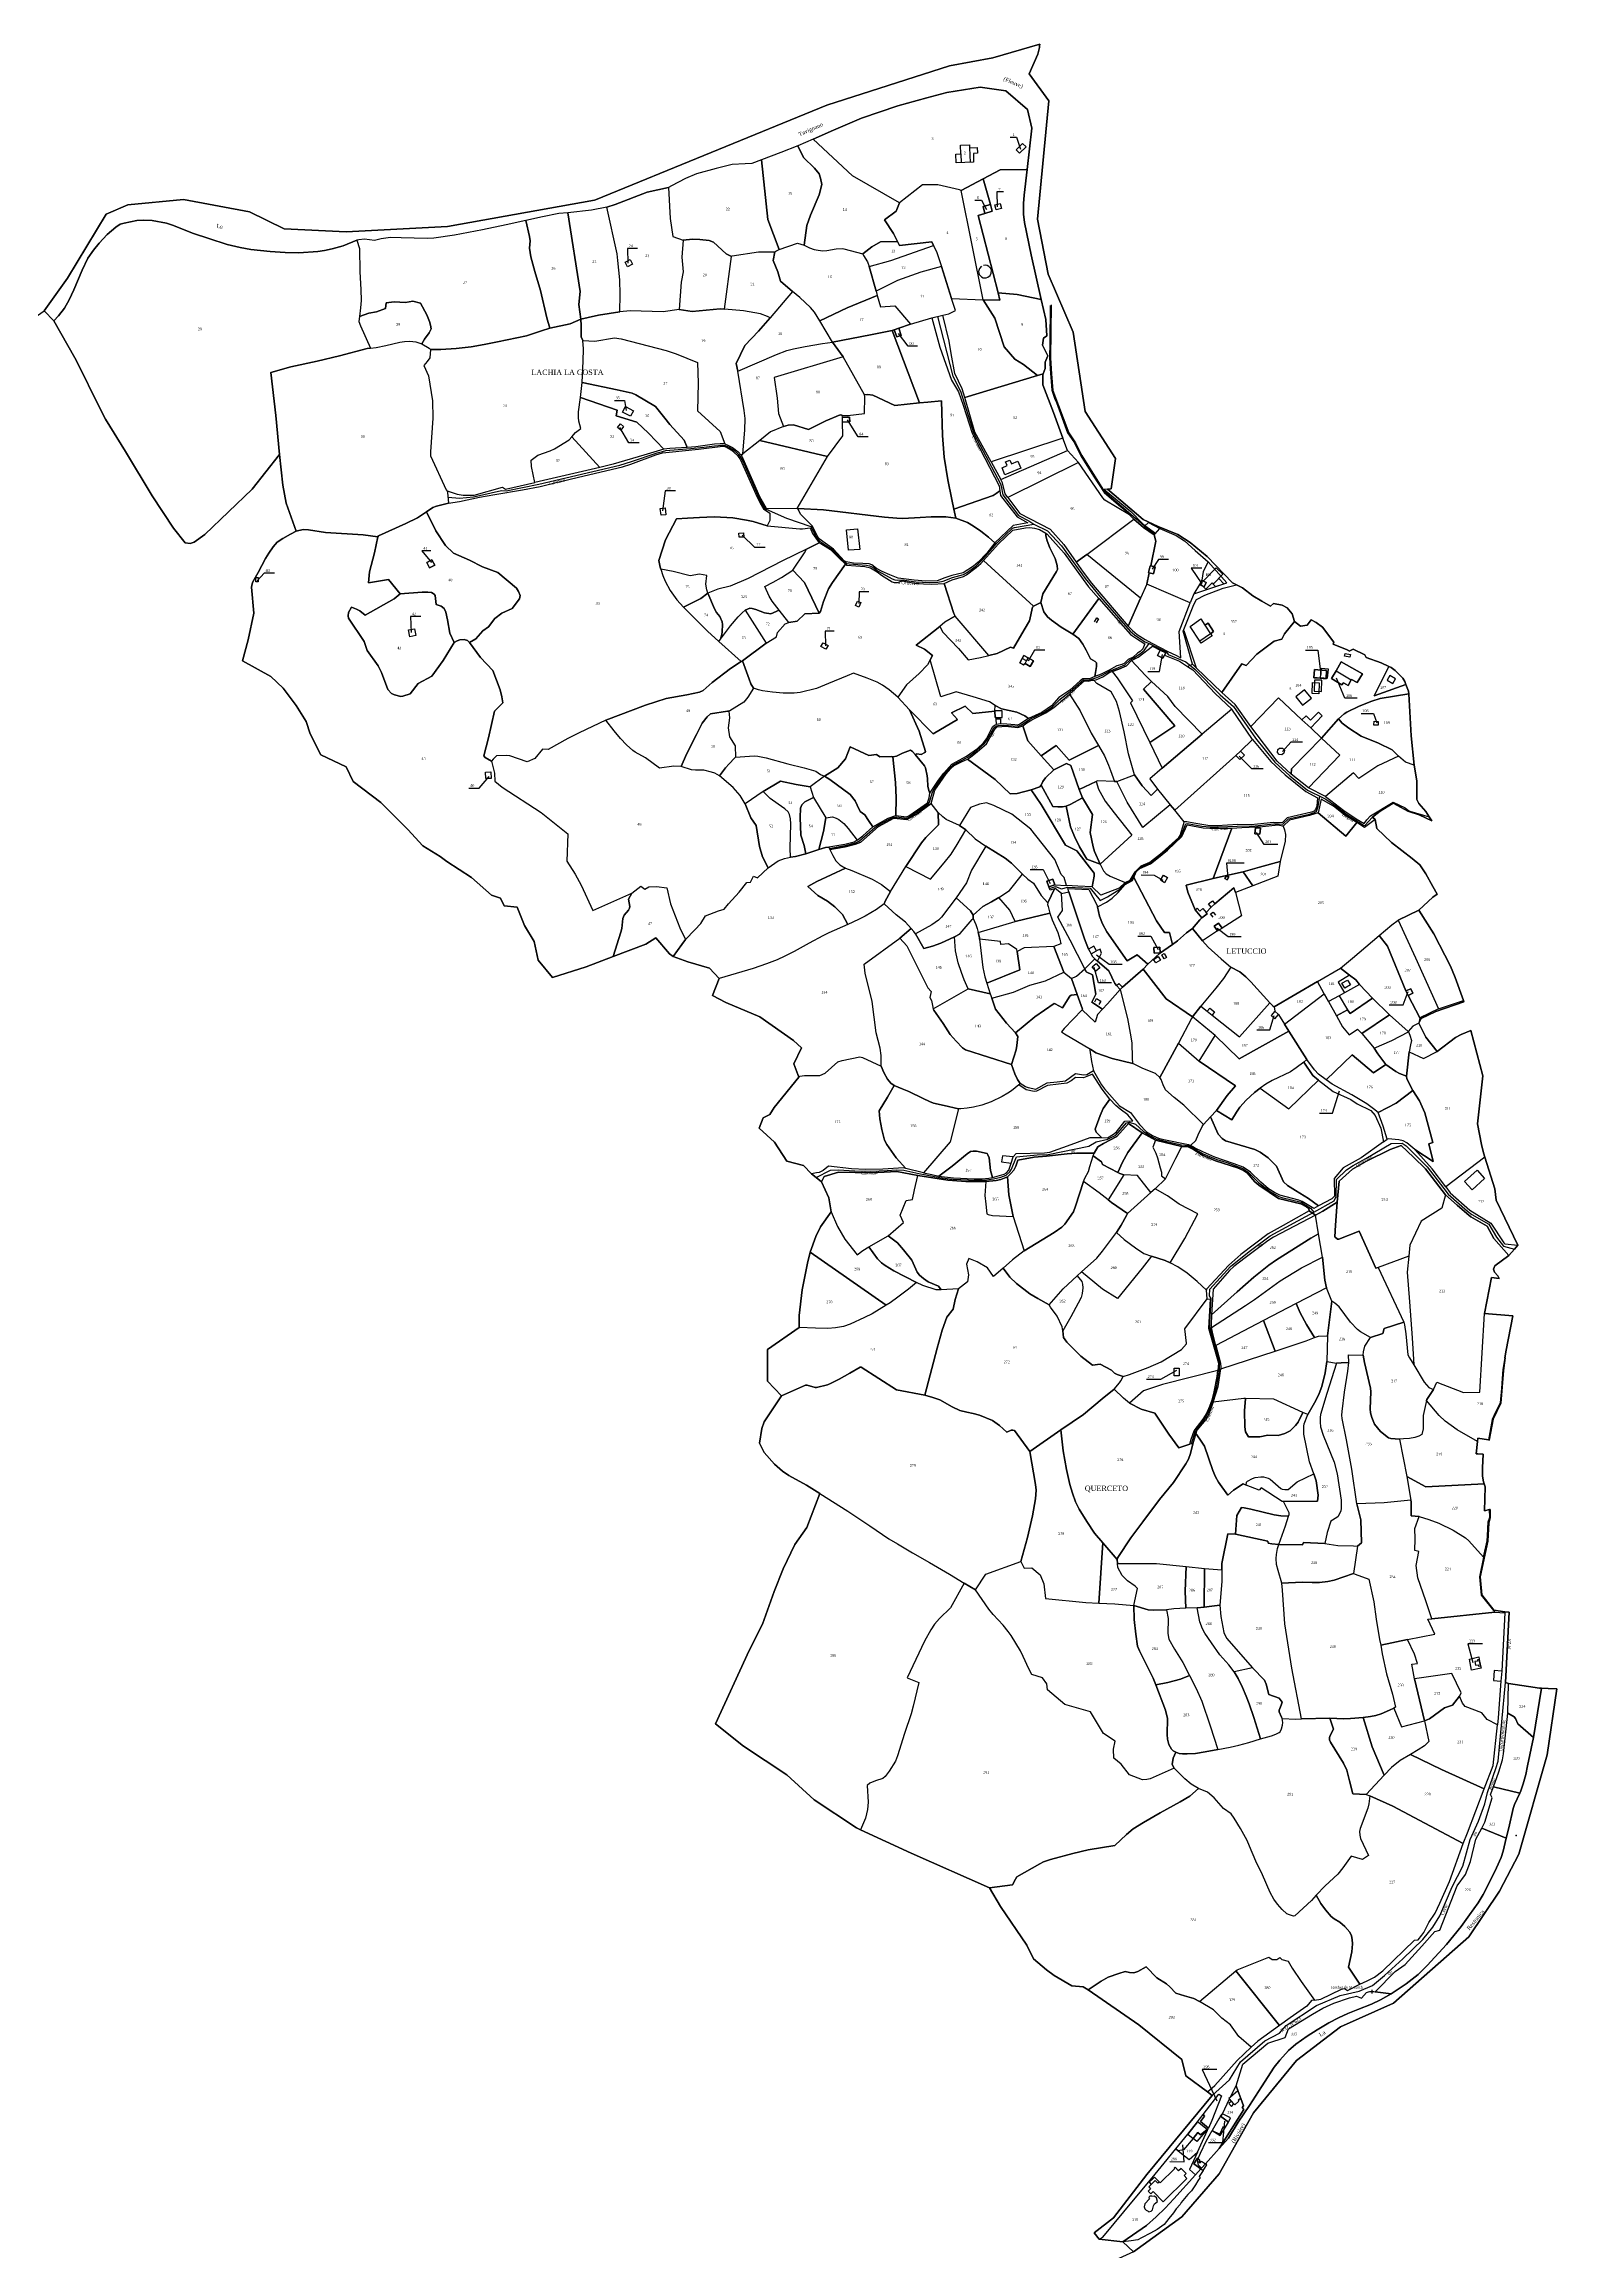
# Model space of a CAD drawing. Extents: x 1204521 to 1207304, y 6151741 to 6153999.
# Drawn here: x 1206166 to 1207304, y 6152339 to 6153999 of the extents above; entities that cross this region are included whole.
import ezdxf

# ---------------------------------------------------------------- set-up
doc = ezdxf.new("R2010")
doc.units = 0
doc.linetypes.add('CONTINU', pattern=[0])
doc.layers.get('0').update_dxf_attribs({"linetype": 'CONTINU'})
for name, color, linetype in [('1FLECHEFL', 7, 'CONTINU'), ('1LIEUDIT', 7, 'CONTINU'), ('1PARCELLE', 7, 'CONTINU'), ('1SECTION', 7, 'CONTINU'), ('1SUBDFISC', 7, 'CONTINU'), ('1SUBDSECT', 7, 'CONTINU'), ('1TRONFLUV', 7, 'CONTINU'), ('1TROUPARCELLE', 7, 'CONTINU'), ('1TROUSUBDFISC', 7, 'CONTINU'), ('1ZONCOMM', 7, 'CONTINU'), ('3BATIDUR', 7, 'CONTINU'), ('3BATILEGER', 7, 'CONTINU'), ('3CALVAIRE', 7, 'CONTINU'), ('3CALVAIRETEX', 7, 'CONTINU'), ('3FISCLINE', 7, 'CONTINUOUS'), ('3FLECHEPAR', 7, 'CONTINU'), ('3LIEUDITTEX', 7, 'CONTINU'), ('3PARCELLETEX', 7, 'CONTINU'), ('3PISCINE', 7, 'CONTINUOUS'), ('3SUBDFISCTEX', 7, 'CONTINU'), ('3TRONFLUVTEX', 7, 'CONTINU'), ('3ZONCOMMTEX', 7, 'CONTINU')]:
    doc.layers.add(name, color=color, linetype=linetype)
doc.styles.get("Standard").update_dxf_attribs({"font": 'Times New Roman'})

# ---------------------------------------------------------------- blocks, each defined once
blk = doc.blocks.new('FLECHRU1')
blk.add_point((0, 0))
blk = doc.blocks.new('DETATOPO')
for points in [[(-1.5, 0), (1.5, 0)], [(0, -1.5), (0, 1.5)]]:
    blk.add_lwpolyline(points)

msp = doc.modelspace()

# ---------------------------------------------------------------- linework, layer by layer
at = {"layer": '1LIEUDIT'}
for points in [[(1207030.02, 6153533.21), (1207023.14, 6153558.01), (1207030.92, 6153578.17), (1207033.04, 6153581.92), (1207039.31, 6153585.16), (1207053.15, 6153590.37), (1207063.21, 6153592.94), (1207060.2, 6153594.53), (1207041.15, 6153614.22), (1207028.28, 6153624.68), (1207019.09, 6153630.74), (1207004.33, 6153636.68), (1206992.89, 6153642.11), (1206966.23, 6153664.88), (1206968.98, 6153665.22), (1206972.11, 6153687.92), (1206949.39, 6153723.19), (1206940.42, 6153783), (1206921.45, 6153826.59), (1206913.39, 6153867.77), (1206921.9, 6153956.83), (1206907.2, 6153977.24), (1206913.7, 6153991.96), (1206915.06, 6153996.93), (1206915.02, 6153998.14), (1206915.31, 6153999.48), (1206879.96, 6153989.26), (1206847.42, 6153983.08), (1206755.03, 6153953.7), (1206581.13, 6153882.51), (1206580.45, 6153882.24), (1206469.7, 6153862.34), (1206393.55, 6153858.27), (1206346.91, 6153860.59), (1206320.93, 6153873.41), (1206271.18, 6153882.78), (1206229.41, 6153878.63), (1206213.07, 6153871.52), (1206184.01, 6153823.44), (1206166.5, 6153799.08), (1206173.73, 6153791.43), (1206189.62, 6153763.57), (1206195.54, 6153751.75), (1206203.8, 6153734.86), (1206212.74, 6153717.56), (1206227.55, 6153693.22), (1206247.63, 6153659.96), (1206263.78, 6153635.63), (1206272.64, 6153624.64), (1206276.36, 6153624.08), (1206279.24, 6153625), (1206287.38, 6153630.67), (1206322.95, 6153664.96), (1206343.41, 6153691.02), (1206345.97, 6153667.78), (1206348.39, 6153654.33), (1206355.93, 6153633.31), (1206351.72, 6153631.15), (1206345.98, 6153627.77), (1206341.81, 6153624.91), (1206338.63, 6153621.52), (1206335.35, 6153616.86), (1206332.83, 6153612.74), (1206327.49, 6153602.25), (1206325.5, 6153598.7), (1206323.31, 6153595.2), (1206323.01, 6153593.69), (1206322.53, 6153591.15), (1206324.07, 6153571.68), (1206320.03, 6153551.56), (1206315.75, 6153535.88), (1206337.08, 6153524.06), (1206346.14, 6153515.14), (1206355.98, 6153502.21), (1206363.43, 6153490.09), (1206366.45, 6153480.91), (1206374.61, 6153465.12), (1206393.63, 6153456.04), (1206398.83, 6153445.17), (1206419.76, 6153429.31), (1206439.94, 6153408.87), (1206451.31, 6153396.64), (1206464.32, 6153388.75), (1206469.21, 6153384.83), (1206487.8, 6153372.88), (1206502.8, 6153359.69), (1206509.55, 6153357.29), (1206512.35, 6153351.56), (1206522.13, 6153350.57), (1206527.63, 6153336.68), (1206535.09, 6153324.65), (1206538.09, 6153310.8), (1206548.7, 6153297.76), (1206573.99, 6153305.69), (1206594.28, 6153313.38), (1206618.83, 6153322.64), (1206626.55, 6153327.42), (1206636.8, 6153315.46), (1206639.54, 6153313.55), (1206645.97, 6153322.61), (1206648.89, 6153326.17), (1206655.85, 6153333.45), (1206660.32, 6153338.26), (1206663.75, 6153344.1), (1206673.64, 6153347.73), (1206677.91, 6153349.09), (1206681.1, 6153353.07), (1206689.21, 6153361.81), (1206694.78, 6153369.02), (1206697.55, 6153369.42), (1206699.84, 6153373.95), (1206702.86, 6153372.74), (1206710.94, 6153380.2), (1206718.49, 6153385.39), (1206723.16, 6153387.11), (1206727.86, 6153388.07), (1206731.47, 6153388.73), (1206739.17, 6153390.58), (1206748.93, 6153393.94), (1206754.16, 6153395.34), (1206756.51, 6153395.66), (1206757.26, 6153394.03), (1206768.88, 6153396.05), (1206776.61, 6153397.93), (1206780.64, 6153399.33), (1206793.99, 6153411.29), (1206805.49, 6153417.46), (1206815.13, 6153416.52), (1206822.19, 6153420.23), (1206833.52, 6153428.59), (1206836.39, 6153438.47), (1206837.95, 6153441.1), (1206844.72, 6153450.72), (1206848.24, 6153454.87), (1206850.93, 6153457.06), (1206856.24, 6153459.77), (1206860.94, 6153461.87), (1206863.22, 6153463.26), (1206868.14, 6153467.34), (1206875.03, 6153473.44), (1206879.98, 6153481.99), (1206881.75, 6153484.77), (1206883.15, 6153486.04), (1206886.63, 6153486.49), (1206889.29, 6153486.54), (1206898.74, 6153485.59), (1206902.53, 6153486.93), (1206905.47, 6153489.09), (1206909.14, 6153491.5), (1206919.66, 6153496.62), (1206925.86, 6153500.68), (1206937.53, 6153510.84), (1206948.89, 6153520.8), (1206951.91, 6153520.53), (1206953.48, 6153521.12), (1206955.96, 6153521.36), (1206958.17, 6153521.64), (1206962.57, 6153523.77), (1206967.84, 6153527.34), (1206969.62, 6153527.78), (1206974.64, 6153529.51), (1206980.36, 6153531.99), (1206984.24, 6153535.97), (1206989.23, 6153538.53), (1206999.86, 6153546.71), (1207005.61, 6153543.9), (1207009.87, 6153541.85), (1207008.96, 6153540.04), (1207020.34, 6153535.47), (1207026.16, 6153531.49), (1207030.02, 6153533.21)], [(1207030.02, 6153533.21), (1207023.14, 6153558.01), (1207030.92, 6153578.17), (1207033.04, 6153581.92), (1207039.31, 6153585.16), (1207053.15, 6153590.37), (1207063.21, 6153592.94), (1207067.59, 6153590.63), (1207075.39, 6153584.65), (1207082.23, 6153580.57), (1207088.67, 6153576.84), (1207090.97, 6153578.99), (1207097.43, 6153577.64), (1207101.32, 6153575.75), (1207104.93, 6153571.13), (1207106.68, 6153565.31), (1207111.32, 6153561.82), (1207116.27, 6153562.64), (1207119.26, 6153566.65), (1207123.04, 6153564.55), (1207127.82, 6153561.09), (1207136.33, 6153549.72), (1207135.81, 6153548.26), (1207146.35, 6153543.94), (1207147.27, 6153543.52), (1207147.93, 6153543.14), (1207150.74, 6153544.5), (1207159.63, 6153540.35), (1207160.53, 6153538.3), (1207172.03, 6153534.4), (1207177.67, 6153531.53), (1207179.32, 6153530.68), (1207182.33, 6153528.56), (1207188.18, 6153522.71), (1207189.73, 6153520.34), (1207190.58, 6153518.03), (1207192.49, 6153512.89), (1207192.59, 6153511.06), (1207194.44, 6153479.37), (1207196.7, 6153457.35), (1207198.78, 6153445.65), (1207198.7, 6153431.63), (1207200.24, 6153428.42), (1207205.54, 6153422.48), (1207208.11, 6153418.39), (1207209.89, 6153415.58), (1207200.38, 6153419.88), (1207192.06, 6153422.72), (1207180.98, 6153428.71), (1207171.27, 6153422.83), (1207165.3, 6153418.27), (1207167.29, 6153416.55), (1207168.74, 6153409.76), (1207179.69, 6153399.25), (1207195.29, 6153387.17), (1207201.03, 6153382.3), (1207205.42, 6153375.66), (1207210.83, 6153366.11), (1207214.06, 6153360.22), (1207210.88, 6153358.18), (1207200.14, 6153348.25), (1207211.39, 6153330.51), (1207223.95, 6153306.13), (1207227.54, 6153297.67), (1207233.82, 6153280.4), (1207234.09, 6153279.4), (1207213.01, 6153272), (1207201.94, 6153266.76), (1207200.26, 6153263.44), (1207205.6, 6153252.89), (1207214.14, 6153242.14), (1207227.78, 6153252.47), (1207231.98, 6153254.94), (1207239.36, 6153257.75), (1207248.37, 6153223.75), (1207244.4, 6153187.62), (1207247.25, 6153172.16), (1207248.74, 6153165.86), (1207249.74, 6153162.7), (1207257.35, 6153138.84), (1207258.33, 6153130.36), (1207274.79, 6153096.32), (1207272.1, 6153093.39), (1207267.89, 6153088.77), (1207256.71, 6153101.47), (1207251.68, 6153110.79), (1207239.3, 6153117.83), (1207236.33, 6153120.12), (1207229.03, 6153126.59), (1207220.33, 6153134.34), (1207205.2, 6153153.86), (1207196.19, 6153162.47), (1207186.88, 6153171.35), (1207178.77, 6153168.28), (1207160.95, 6153159.65), (1207150.47, 6153153.61), (1207140.28, 6153144.66), (1207138.8, 6153128.7), (1207128.13, 6153121.94), (1207122.6, 6153118.99), (1207117.76, 6153122.17), (1207117.53, 6153123.87), (1207115.83, 6153125.13), (1207111.57, 6153127.53), (1207094.8, 6153131.48), (1207079.84, 6153141.44), (1207077, 6153144.07), (1207071.02, 6153150.71), (1207068.51, 6153152.52), (1207063.91, 6153154.61), (1207047.36, 6153159.94), (1207037.61, 6153164.14), (1207030.67, 6153168.25), (1207026.7, 6153170.38), (1207021.91, 6153170.6), (1207009.55, 6153173.52), (1207002.11, 6153175.34), (1206992.17, 6153180.9), (1206982.01, 6153187.96), (1206973.21, 6153178.23), (1206963.08, 6153172.94), (1206958.96, 6153170.47), (1206955.99, 6153165.59), (1206942.85, 6153165.69), (1206935.79, 6153165.17), (1206920.29, 6153163.34), (1206911.05, 6153162.66), (1206898.69, 6153160.21), (1206897.07, 6153155.84), (1206895.57, 6153152.76), (1206893.43, 6153150.19), (1206890.89, 6153147.82), (1206886.03, 6153145.86), (1206882.39, 6153145.07), (1206874.61, 6153144.39), (1206866.63, 6153144.18), (1206859.62, 6153144.4), (1206846, 6153145.39), (1206823.49, 6153148.83), (1206807.67, 6153151.87), (1206803.04, 6153151.64), (1206788.69, 6153150.77), (1206763.76, 6153151.35), (1206753.1, 6153148.02), (1206751.03, 6153143.99), (1206747.04, 6153147.19), (1206743.52, 6153150.02), (1206737.41, 6153156.36), (1206725.03, 6153159.54), (1206715.83, 6153173.94), (1206704.1, 6153184.47), (1206707.13, 6153192.18), (1206712.09, 6153194.63), (1206715.55, 6153199.88), (1206734.06, 6153222.8), (1206730.24, 6153232.73), (1206735.93, 6153244.85), (1206730.06, 6153250.36), (1206704.64, 6153268.07), (1206679.11, 6153278.97), (1206668.99, 6153284.15), (1206674.09, 6153296.85), (1206666.94, 6153304.79), (1206650.47, 6153309.5), (1206639.54, 6153313.55), (1206645.97, 6153322.61), (1206648.89, 6153326.17), (1206655.85, 6153333.45), (1206660.32, 6153338.26), (1206663.75, 6153344.1), (1206673.64, 6153347.73), (1206677.91, 6153349.09), (1206681.1, 6153353.07), (1206689.21, 6153361.81), (1206694.78, 6153369.02), (1206697.55, 6153369.42), (1206699.84, 6153373.95), (1206702.86, 6153372.74), (1206710.94, 6153380.2), (1206718.49, 6153385.39), (1206723.16, 6153387.11), (1206727.86, 6153388.07), (1206731.47, 6153388.73), (1206739.17, 6153390.58), (1206748.93, 6153393.94), (1206754.16, 6153395.34), (1206756.51, 6153395.66), (1206757.26, 6153394.03), (1206768.88, 6153396.05), (1206776.61, 6153397.93), (1206780.64, 6153399.33), (1206793.99, 6153411.29), (1206805.49, 6153417.46), (1206815.13, 6153416.52), (1206822.19, 6153420.23), (1206833.52, 6153428.59), (1206836.39, 6153438.47), (1206837.95, 6153441.1), (1206844.72, 6153450.72), (1206848.24, 6153454.87), (1206850.93, 6153457.06), (1206856.24, 6153459.77), (1206860.94, 6153461.87), (1206863.22, 6153463.26), (1206868.14, 6153467.34), (1206875.03, 6153473.44), (1206879.98, 6153481.99), (1206881.75, 6153484.77), (1206883.15, 6153486.04), (1206886.63, 6153486.49), (1206889.29, 6153486.54), (1206898.74, 6153485.59), (1206902.53, 6153486.93), (1206905.47, 6153489.09), (1206909.14, 6153491.5), (1206919.66, 6153496.62), (1206925.86, 6153500.68), (1206937.53, 6153510.84), (1206948.89, 6153520.8), (1206951.91, 6153520.53), (1206953.48, 6153521.12), (1206955.96, 6153521.36), (1206958.17, 6153521.64), (1206962.57, 6153523.77), (1206967.84, 6153527.34), (1206969.62, 6153527.78), (1206974.64, 6153529.51), (1206980.36, 6153531.99), (1206984.24, 6153535.97), (1206989.23, 6153538.53), (1206999.86, 6153546.71), (1207005.61, 6153543.9), (1207009.87, 6153541.85), (1207008.96, 6153540.04), (1207020.34, 6153535.47), (1207026.16, 6153531.49), (1207030.02, 6153533.21)], [(1207122.6, 6153118.99), (1207128.13, 6153121.94), (1207138.8, 6153128.7), (1207140.28, 6153144.66), (1207150.47, 6153153.61), (1207160.95, 6153159.65), (1207178.77, 6153168.28), (1207186.88, 6153171.35), (1207196.19, 6153162.47), (1207205.2, 6153153.86), (1207220.33, 6153134.34), (1207229.03, 6153126.59), (1207236.33, 6153120.12), (1207239.3, 6153117.83), (1207251.68, 6153110.79), (1207256.71, 6153101.47), (1207267.89, 6153088.77), (1207257.36, 6153080.77), (1207256.39, 6153078.27), (1207257.05, 6153076.04), (1207259.6, 6153073.42), (1207260.53, 6153071.4), (1207254.89, 6153071.99), (1207249.68, 6153045.03), (1207270.81, 6153043.19), (1207265.94, 6153017.41), (1207264.91, 6153011.8), (1207265.28, 6153011.73), (1207263.79, 6153002.25), (1207261.78, 6152977.67), (1207256.03, 6152965.53), (1207253.16, 6152949.91), (1207252.67, 6152950.04), (1207244.54, 6152951.37), (1207244.32, 6152948.89), (1207243.47, 6152939.6), (1207244.49, 6152939.56), (1207248.54, 6152939.29), (1207248.13, 6152928.94), (1207248.16, 6152922.82), (1207248.77, 6152918.55), (1207249.39, 6152916.88), (1207250.22, 6152914.63), (1207249.65, 6152896.57), (1207253.4, 6152897.56), (1207253.9, 6152897.61), (1207253.96, 6152891.45), (1207252.77, 6152887.75), (1207252.06, 6152873.74), (1207246.48, 6152847.1), (1207247.59, 6152833.44), (1207256.67, 6152821.86), (1207264.89, 6152820.73), (1207268.16, 6152820.4), (1207265.38, 6152767.48), (1207267.68, 6152766.8), (1207282.81, 6152764.67), (1207291.03, 6152763.44), (1207304.02, 6152762.84), (1207296.79, 6152713.23), (1207275.31, 6152638.39), (1207260.78, 6152610.76), (1207237.88, 6152576.41), (1207181.26, 6152526.37), (1207141.29, 6152508.72), (1207108.24, 6152483.45), (1207075.84, 6152444.04), (1207050.12, 6152398.09), (1207021.9, 6152365.82), (1206985.67, 6152339.48), (1206977.64, 6152346.92), (1206959.76, 6152348.89), (1206956.01, 6152353.76), (1206970.55, 6152365.15), (1206995.61, 6152397.55), (1207044.79, 6152457.12), (1207041.33, 6152459.81), (1207025.12, 6152471.89), (1207022.13, 6152483.99), (1206989.68, 6152510.07), (1206951.66, 6152536.51), (1206947.72, 6152538.65), (1206939.2, 6152539.42), (1206925.98, 6152547.18), (1206920.21, 6152551.45), (1206910.51, 6152559.92), (1206905.49, 6152570.04), (1206885.75, 6152599.07), (1206877.43, 6152613.22), (1206818.59, 6152639.3), (1206780.5, 6152656.91), (1206777.27, 6152658.39), (1206745.56, 6152679.33), (1206724.99, 6152698.08), (1206692.4, 6152719.68), (1206671.37, 6152736.47), (1206696.65, 6152791.57), (1206706.8, 6152811.44), (1206715.41, 6152836.04), (1206722.15, 6152853.04), (1206731.12, 6152871.32), (1206740.11, 6152884.08), (1206749.89, 6152909.64), (1206739.81, 6152915.95), (1206726.5, 6152923.19), (1206721.61, 6152926.61), (1206715.65, 6152931.77), (1206708.05, 6152940.47), (1206704.31, 6152947.47), (1206706.06, 6152958.66), (1206708.04, 6152963.63), (1206720.94, 6152983.18), (1206710.52, 6152994.11), (1206710.37, 6153018), (1206734.27, 6153034.61), (1206734.15, 6153043.56), (1206736.51, 6153062.79), (1206740.52, 6153083), (1206742.65, 6153091.23), (1206746.69, 6153102.96), (1206750.38, 6153110.23), (1206758.38, 6153121.55), (1206756.55, 6153132.03), (1206751.03, 6153143.99), (1206753.1, 6153148.02), (1206763.76, 6153151.35), (1206788.69, 6153150.77), (1206803.04, 6153151.64), (1206807.67, 6153151.87), (1206823.49, 6153148.83), (1206846, 6153145.39), (1206859.62, 6153144.4), (1206866.63, 6153144.18), (1206874.61, 6153144.39), (1206882.39, 6153145.07), (1206886.03, 6153145.86), (1206890.89, 6153147.82), (1206893.43, 6153150.19), (1206895.57, 6153152.76), (1206897.07, 6153155.84), (1206898.69, 6153160.21), (1206911.05, 6153162.66), (1206920.29, 6153163.34), (1206935.79, 6153165.17), (1206942.85, 6153165.69), (1206955.99, 6153165.59), (1206958.96, 6153170.47), (1206963.08, 6153172.94), (1206973.21, 6153178.23), (1206982.01, 6153187.96), (1206992.17, 6153180.9), (1207002.11, 6153175.34), (1207009.55, 6153173.52), (1207021.91, 6153170.6), (1207026.7, 6153170.38), (1207030.67, 6153168.25), (1207037.61, 6153164.14), (1207047.36, 6153159.94), (1207063.91, 6153154.61), (1207068.51, 6153152.52), (1207071.02, 6153150.71), (1207077, 6153144.07), (1207079.84, 6153141.44), (1207094.8, 6153131.48), (1207111.57, 6153127.53), (1207115.83, 6153125.13), (1207117.53, 6153123.87), (1207117.76, 6153122.17), (1207122.6, 6153118.99)]]:
    msp.add_lwpolyline(points, close=True, dxfattribs=at)
at = {"layer": '1PARCELLE'}
for points in [[(1206774.33, 6153900.44), (1206744.66, 6153928.14), (1206760.14, 6153934.93), (1206781.02, 6153943.72), (1206808.39, 6153953.09), (1206830.14, 6153959.14), (1206845.26, 6153963.02), (1206870.42, 6153967.23), (1206889.58, 6153964.3), (1206906.07, 6153950.43), (1206909.1, 6153936.2), (1206905.61, 6153905.14), (1206885.37, 6153905.1), (1206872.66, 6153898.3), (1206856.1, 6153889.38), (1206854.84, 6153889.92), (1206838.43, 6153893.74), (1206827, 6153893.7), (1206809.72, 6153880.12), (1206774.33, 6153900.44)], [(1206705.95, 6153912.39), (1206710.7, 6153867.65), (1206719.21, 6153844.98), (1206732.9, 6153849.84), (1206737.96, 6153848.37), (1206739.93, 6153863.15), (1206742.81, 6153870.81), (1206749.41, 6153886.07), (1206751.28, 6153894.06), (1206750.35, 6153898.69), (1206749.19, 6153901.94), (1206745.78, 6153906.21), (1206737.5, 6153914.22), (1206733.36, 6153923.02), (1206720.46, 6153918.04), (1206705.95, 6153912.39)], [(1206733.36, 6153923.02), (1206737.5, 6153914.22), (1206745.78, 6153906.21), (1206749.19, 6153901.94), (1206750.35, 6153898.69), (1206751.28, 6153894.06), (1206749.41, 6153886.07), (1206742.81, 6153870.81), (1206739.93, 6153863.15), (1206737.96, 6153848.37), (1206742.01, 6153846.44), (1206745.51, 6153845.07), (1206748.65, 6153844.49), (1206752, 6153844.08), (1206754.95, 6153844.3), (1206762.18, 6153845.46), (1206766.58, 6153845.81), (1206767.79, 6153845.69), (1206782.25, 6153841.7), (1206788.91, 6153847.08), (1206795.41, 6153850.81), (1206808.18, 6153851.14), (1206805.26, 6153857.09), (1206798.43, 6153867.28), (1206807.23, 6153873.84), (1206809.72, 6153880.12), (1206774.33, 6153900.44), (1206744.66, 6153928.14), (1206733.36, 6153923.02)], [(1206865.46, 6153910.66), (1206852.24, 6153910.18), (1206852.03, 6153916.83), (1206855.75, 6153916.99), (1206855.54, 6153923.54), (1206862.28, 6153923.85), (1206862.38, 6153921.54), (1206868.06, 6153921.7), (1206868.31, 6153917.52), (1206865.33, 6153917.36), (1206865.46, 6153910.66)], [(1206904.86, 6153922.34), (1206899.97, 6153917.57), (1206897.43, 6153920.12), (1206902.32, 6153924.84), (1206904.86, 6153922.34)], [(1206683.46, 6153839.84), (1206683.87, 6153840.29), (1206703.59, 6153843.22), (1206715.98, 6153843.25), (1206716.71, 6153843.93), (1206719.21, 6153844.98), (1206710.7, 6153867.65), (1206705.95, 6153912.39), (1206698.7, 6153909.7), (1206693.61, 6153909.42), (1206683.95, 6153909.11), (1206671.86, 6153905.86), (1206657.03, 6153901.86), (1206648.7, 6153898.58), (1206638.25, 6153892.98), (1206635.91, 6153891.8), (1206637.31, 6153868.51), (1206639.19, 6153854.82), (1206647.09, 6153852.16), (1206654.09, 6153852.95), (1206659.52, 6153852.68), (1206666.56, 6153851.76), (1206669.72, 6153850.57), (1206679.3, 6153841.93), (1206683.46, 6153839.84)], [(1206898.2, 6153811.26), (1206883.8, 6153812.49), (1206868.98, 6153870.57), (1206873.94, 6153872.16), (1206879.46, 6153873.88), (1206878.02, 6153879.03), (1206872.66, 6153898.3), (1206885.37, 6153905.1), (1206905.61, 6153905.14), (1206903.34, 6153886.03), (1206902.89, 6153879.54), (1206902.97, 6153871.54), (1206903.63, 6153865.29), (1206908.68, 6153841.03), (1206916.33, 6153807.39), (1206898.2, 6153811.26)], [(1206607.15, 6153798.93), (1206599.49, 6153798.3), (1206599.59, 6153811.27), (1206599.34, 6153822.17), (1206598.02, 6153836.92), (1206597.32, 6153841.86), (1206589.62, 6153876.93), (1206595.98, 6153878.82), (1206620.06, 6153888.16), (1206635.91, 6153891.8), (1206637.31, 6153868.51), (1206639.19, 6153854.82), (1206647.09, 6153852.16), (1206645.95, 6153839.41), (1206647.11, 6153828.21), (1206645.57, 6153820.45), (1206643.99, 6153799.96), (1206631.94, 6153798.19), (1206607.15, 6153798.93)], [(1206841.19, 6153832.21), (1206848.86, 6153808.35), (1206872.66, 6153807.13), (1206856.1, 6153889.38), (1206854.84, 6153889.92), (1206838.43, 6153893.74), (1206827, 6153893.7), (1206809.72, 6153880.12), (1206807.23, 6153873.84), (1206798.43, 6153867.28), (1206805.26, 6153857.09), (1206808.18, 6153851.14), (1206809.75, 6153848.14), (1206834.05, 6153850.73), (1206835.27, 6153848.06), (1206837.7, 6153842.94), (1206841.19, 6153832.21)], [(1206872.66, 6153807.13), (1206856.1, 6153889.38), (1206872.66, 6153898.3), (1206878.02, 6153879.03), (1206872.52, 6153877.53), (1206873.94, 6153872.16), (1206868.98, 6153870.57), (1206883.8, 6153812.49), (1206885.16, 6153806.95), (1206872.66, 6153807.13)], [(1206570.07, 6153792.58), (1206568.57, 6153803.72), (1206569.55, 6153813.59), (1206560.36, 6153872.71), (1206553.65, 6153872.19), (1206541.22, 6153869.59), (1206528.71, 6153866.78), (1206531.58, 6153854.76), (1206531.9, 6153851.63), (1206531.43, 6153845.96), (1206532.46, 6153839.58), (1206535.57, 6153828.61), (1206539.87, 6153814.18), (1206544.5, 6153793.73), (1206546.7, 6153785.81), (1206561.95, 6153789.18), (1206570.07, 6153792.58)], [(1206570.07, 6153792.58), (1206575.51, 6153794.01), (1206583.48, 6153795.68), (1206599.49, 6153798.3), (1206599.59, 6153811.27), (1206599.34, 6153822.17), (1206598.02, 6153836.92), (1206597.32, 6153841.86), (1206589.62, 6153876.93), (1206578.14, 6153874.64), (1206560.36, 6153872.71), (1206569.55, 6153813.59), (1206568.57, 6153803.72), (1206570.07, 6153792.58)], [(1206873.94, 6153872.16), (1206872.52, 6153877.53), (1206878.02, 6153879.03), (1206879.46, 6153873.88), (1206873.94, 6153872.16)], [(1206886.44, 6153875.8), (1206882.48, 6153874.86), (1206881.42, 6153878.67), (1206885.45, 6153879.75), (1206886.44, 6153875.8)], [(1206401.62, 6153851.97), (1206403.63, 6153845.95), (1206403.91, 6153828.19), (1206404.69, 6153814.93), (1206404.79, 6153806.76), (1206404.44, 6153801.28), (1206403.74, 6153794.77), (1206403.2, 6153791), (1206404.27, 6153787.65), (1206412.01, 6153770.97), (1206409.31, 6153770.65), (1206388.48, 6153765.12), (1206371.69, 6153761.18), (1206352.06, 6153756.73), (1206337.03, 6153752.55), (1206340.6, 6153720.18), (1206343.41, 6153691.02), (1206322.95, 6153664.96), (1206287.38, 6153630.67), (1206279.24, 6153625), (1206276.36, 6153624.08), (1206272.64, 6153624.64), (1206263.78, 6153635.63), (1206247.63, 6153659.96), (1206227.55, 6153693.22), (1206212.74, 6153717.56), (1206203.8, 6153734.86), (1206195.54, 6153751.75), (1206189.62, 6153763.57), (1206173.73, 6153791.43), (1206177.26, 6153795.29), (1206181.79, 6153801.07), (1206185.3, 6153807.17), (1206188.88, 6153814.72), (1206195.12, 6153829.48), (1206199.47, 6153838.61), (1206203.69, 6153844.63), (1206207.97, 6153849.9), (1206213.89, 6153856.29), (1206220.32, 6153861.83), (1206223.78, 6153864.03), (1206226.69, 6153864.94), (1206236.25, 6153866.79), (1206240.98, 6153867.2), (1206247.72, 6153866.8), (1206258.47, 6153864.84), (1206262.91, 6153863.44), (1206278.84, 6153857.1), (1206290.22, 6153853.28), (1206304.01, 6153848.91), (1206313.96, 6153846.49), (1206321.92, 6153845.17), (1206336.48, 6153843.66), (1206347.68, 6153842.83), (1206357.98, 6153842.55), (1206372.41, 6153843.58), (1206377.31, 6153844.3), (1206383.1, 6153845.61), (1206391.25, 6153847.93), (1206401.62, 6153851.97)], [(1206401.62, 6153851.97), (1206403.63, 6153845.95), (1206403.91, 6153828.19), (1206404.69, 6153814.93), (1206404.79, 6153806.76), (1206404.44, 6153801.28), (1206403.74, 6153794.77), (1206410.77, 6153797.09), (1206416.42, 6153798.1), (1206423.15, 6153800.64), (1206423.78, 6153805.09), (1206429.69, 6153805.73), (1206438.13, 6153805.2), (1206443.67, 6153806.11), (1206449.44, 6153804.74), (1206454.22, 6153795.97), (1206456.28, 6153790.85), (1206457.09, 6153788.23), (1206457.45, 6153785.53), (1206455.98, 6153782.37), (1206452.43, 6153777.58), (1206450.48, 6153774.24), (1206456.07, 6153770.8), (1206457.03, 6153769.93), (1206464.75, 6153769.89), (1206476.31, 6153770.66), (1206487.56, 6153771.99), (1206497.34, 6153773.63), (1206507.5, 6153775.63), (1206529.1, 6153780.19), (1206540.47, 6153784.03), (1206546.7, 6153785.81), (1206544.5, 6153793.73), (1206539.87, 6153814.18), (1206535.57, 6153828.61), (1206532.46, 6153839.58), (1206531.43, 6153845.96), (1206531.9, 6153851.63), (1206531.58, 6153854.76), (1206528.71, 6153866.78), (1206513.92, 6153863.63), (1206496.08, 6153859.94), (1206475.18, 6153855.89), (1206459.55, 6153853.51), (1206454.45, 6153853.29), (1206435.06, 6153853.88), (1206427.03, 6153854.11), (1206419.9, 6153853.11), (1206414.88, 6153851.91), (1206407.46, 6153852.76), (1206403.1, 6153852.39), (1206401.62, 6153851.97)], [(1206643.99, 6153799.96), (1206653.81, 6153798.52), (1206674.82, 6153800.45), (1206678.1, 6153800.24), (1206683.46, 6153839.84), (1206679.3, 6153841.93), (1206669.72, 6153850.57), (1206666.56, 6153851.76), (1206659.52, 6153852.68), (1206654.09, 6153852.95), (1206647.09, 6153852.16), (1206645.95, 6153839.41), (1206647.11, 6153828.21), (1206645.57, 6153820.45), (1206643.99, 6153799.96)], [(1206609, 6153833.99), (1206605.1, 6153832.01), (1206603.45, 6153835.55), (1206607.29, 6153837.51), (1206609, 6153833.99)], [(1206729.36, 6153813.47), (1206712.33, 6153793.61), (1206710.5, 6153794.69), (1206705.2, 6153796.63), (1206692.36, 6153798.85), (1206678.1, 6153800.24), (1206683.46, 6153839.84), (1206683.87, 6153840.29), (1206703.59, 6153843.22), (1206715.98, 6153843.25), (1206714.59, 6153836.71), (1206718.12, 6153828.36), (1206720.24, 6153821.19), (1206729.36, 6153813.47)], [(1206749.91, 6153791.38), (1206745.83, 6153798.08), (1206742.82, 6153801.55), (1206734.7, 6153808.94), (1206729.36, 6153813.47), (1206720.24, 6153821.19), (1206718.12, 6153828.36), (1206714.59, 6153836.71), (1206715.98, 6153843.25), (1206716.71, 6153843.93), (1206719.21, 6153844.98), (1206732.9, 6153849.84), (1206737.96, 6153848.37), (1206742.01, 6153846.44), (1206745.51, 6153845.07), (1206748.65, 6153844.49), (1206752, 6153844.08), (1206754.95, 6153844.3), (1206762.18, 6153845.46), (1206766.58, 6153845.81), (1206767.79, 6153845.69), (1206782.25, 6153841.7), (1206782.66, 6153840.54), (1206785.54, 6153835.82), (1206786.82, 6153832.27), (1206792.22, 6153813.68), (1206792.93, 6153810.53), (1206770.33, 6153801.19), (1206749.91, 6153791.38)], [(1206808.18, 6153851.14), (1206795.41, 6153850.81), (1206788.91, 6153847.08), (1206782.25, 6153841.7), (1206782.66, 6153840.54), (1206785.54, 6153835.82), (1206786.82, 6153832.27), (1206803.12, 6153836.92), (1206835.27, 6153848.06), (1206834.05, 6153850.73), (1206809.75, 6153848.14), (1206808.18, 6153851.14)], [(1206841.19, 6153832.21), (1206825.79, 6153828.02), (1206808.1, 6153821.72), (1206792.22, 6153813.68), (1206786.82, 6153832.27), (1206803.12, 6153836.92), (1206835.27, 6153848.06), (1206837.7, 6153842.94), (1206841.19, 6153832.21)], [(1206841.19, 6153832.21), (1206825.79, 6153828.02), (1206808.1, 6153821.72), (1206792.22, 6153813.68), (1206792.93, 6153810.53), (1206795.34, 6153802.01), (1206806.29, 6153802.6), (1206817.95, 6153788.96), (1206833.97, 6153793.77), (1206842.33, 6153795.79), (1206846.84, 6153796.68), (1206851.75, 6153799.26), (1206848.86, 6153808.35), (1206841.19, 6153832.21)], [(1206403.74, 6153794.77), (1206403.2, 6153791), (1206404.27, 6153787.65), (1206412.01, 6153770.97), (1206416.28, 6153771.42), (1206423.53, 6153772.98), (1206433.87, 6153775.36), (1206437.52, 6153775.93), (1206441.42, 6153776.04), (1206445.94, 6153775.65), (1206450.48, 6153774.24), (1206452.43, 6153777.58), (1206455.98, 6153782.37), (1206457.45, 6153785.53), (1206457.09, 6153788.23), (1206456.28, 6153790.85), (1206454.22, 6153795.97), (1206449.44, 6153804.74), (1206443.67, 6153806.11), (1206438.13, 6153805.2), (1206429.69, 6153805.73), (1206423.78, 6153805.09), (1206423.15, 6153800.64), (1206416.42, 6153798.1), (1206410.77, 6153797.09), (1206403.74, 6153794.77)], [(1206688.02, 6153753.57), (1206717.14, 6153766.25), (1206724.98, 6153769.07), (1206729.92, 6153770.35), (1206738.77, 6153772.22), (1206751.89, 6153774.28), (1206759.35, 6153775.34), (1206749.91, 6153791.38), (1206745.83, 6153798.08), (1206742.82, 6153801.55), (1206734.7, 6153808.94), (1206729.36, 6153813.47), (1206712.33, 6153793.61), (1206703.66, 6153783.78), (1206693.36, 6153772.94), (1206687, 6153759.46), (1206688.02, 6153753.57)], [(1206759.35, 6153775.34), (1206749.91, 6153791.38), (1206770.33, 6153801.19), (1206792.93, 6153810.53), (1206795.34, 6153802.01), (1206806.29, 6153802.6), (1206817.95, 6153788.96), (1206809.2, 6153785.84), (1206805.76, 6153784.67), (1206804.13, 6153784.19), (1206787.78, 6153781.03), (1206759.35, 6153775.34)], [(1206842.33, 6153795.79), (1206846.84, 6153796.68), (1206851.75, 6153799.26), (1206848.86, 6153808.35), (1206872.66, 6153807.13), (1206881.39, 6153793.4), (1206888.51, 6153771.79), (1206896.42, 6153762.59), (1206903.07, 6153758.5), (1206913.53, 6153750.32), (1206858.74, 6153733.88), (1206856.8, 6153740.29), (1206851.2, 6153751.82), (1206848.58, 6153766.86), (1206847.08, 6153776.08), (1206842.33, 6153795.79)], [(1206913.53, 6153750.32), (1206903.07, 6153758.5), (1206896.42, 6153762.59), (1206888.51, 6153771.79), (1206881.39, 6153793.4), (1206872.66, 6153807.13), (1206885.16, 6153806.95), (1206883.8, 6153812.49), (1206898.2, 6153811.26), (1206916.33, 6153807.39), (1206919.82, 6153792.37), (1206920.53, 6153780.2), (1206918, 6153778.48), (1206917.13, 6153773.05), (1206921.14, 6153765.24), (1206921.09, 6153764.54), (1206919.16, 6153760.4), (1206919.21, 6153755.55), (1206917.79, 6153751.49), (1206913.53, 6153750.32)], [(1206571.5, 6153776.7), (1206570.32, 6153779.44), (1206570.24, 6153788.02), (1206570.07, 6153792.58), (1206561.95, 6153789.18), (1206546.7, 6153785.81), (1206540.47, 6153784.03), (1206529.1, 6153780.19), (1206507.5, 6153775.63), (1206497.34, 6153773.63), (1206487.56, 6153771.99), (1206476.31, 6153770.66), (1206464.75, 6153769.89), (1206457.03, 6153769.93), (1206456.57, 6153763.71), (1206454.6, 6153760.74), (1206452, 6153757.8), (1206455.55, 6153749.98), (1206458.61, 6153731.23), (1206458.86, 6153718.34), (1206456.97, 6153692.89), (1206457.04, 6153690.01), (1206468.89, 6153664.27), (1206469.57, 6153663.39), (1206470.4, 6153663.42), (1206477.17, 6153661.04), (1206481.53, 6153660.47), (1206485.12, 6153660.3), (1206489.87, 6153660.46), (1206511.29, 6153666.42), (1206513.53, 6153664.98), (1206535.54, 6153669.81), (1206533.1, 6153682.03), (1206532.82, 6153686.58), (1206537.8, 6153690.52), (1206546.98, 6153693.57), (1206550.17, 6153695.07), (1206561.29, 6153702.05), (1206563.32, 6153704.12), (1206566.14, 6153707.52), (1206570.05, 6153710.53), (1206568.63, 6153715.88), (1206568.22, 6153718.79), (1206568.41, 6153722.92), (1206569.81, 6153733.7), (1206571.05, 6153745.06), (1206571.86, 6153761.11), (1206571.97, 6153770.27), (1206571.5, 6153776.7)], [(1206688.02, 6153753.57), (1206687, 6153759.46), (1206693.36, 6153772.94), (1206703.66, 6153783.78), (1206712.33, 6153793.61), (1206710.5, 6153794.69), (1206705.2, 6153796.63), (1206692.36, 6153798.85), (1206678.1, 6153800.24), (1206674.82, 6153800.45), (1206653.81, 6153798.52), (1206643.99, 6153799.96), (1206631.94, 6153798.19), (1206607.15, 6153798.93), (1206599.49, 6153798.3), (1206583.48, 6153795.68), (1206575.51, 6153794.01), (1206570.07, 6153792.58), (1206570.24, 6153788.02), (1206570.32, 6153779.44), (1206571.5, 6153776.7), (1206580.63, 6153776.17), (1206595.5, 6153778.61), (1206600.52, 6153777.98), (1206634.28, 6153769.12), (1206641.82, 6153766.68), (1206657.84, 6153760.08), (1206658.21, 6153744.49), (1206657.93, 6153723.78), (1206674.95, 6153708.3), (1206678.39, 6153698.83), (1206680.67, 6153698), (1206684.09, 6153696.29), (1206688.29, 6153693.06), (1206690.53, 6153690.52), (1206691.88, 6153691.53), (1206693.39, 6153709.33), (1206693.64, 6153717.97), (1206692.97, 6153724.14), (1206688.02, 6153753.57)], [(1206817.95, 6153788.96), (1206833.97, 6153793.77), (1206839.93, 6153771.74), (1206848.86, 6153746.73), (1206854.1, 6153738.04), (1206857.51, 6153727.92), (1206864.39, 6153706.88), (1206870.46, 6153695.02), (1206884.75, 6153667.36), (1206885.08, 6153663.61), (1206882.5, 6153661.72), (1206880.03, 6153660.15), (1206850.62, 6153649.78), (1206848.96, 6153657.03), (1206846.04, 6153671.8), (1206843.41, 6153689.01), (1206842.1, 6153705.23), (1206841.38, 6153731.34), (1206831.08, 6153730.26), (1206824.8, 6153729.78), (1206804.13, 6153784.19), (1206805.76, 6153784.67), (1206807.7, 6153779.48), (1206811.08, 6153780.53), (1206809.2, 6153785.84), (1206817.95, 6153788.96)], [(1206454.13, 6153647.83), (1206447.18, 6153643.33), (1206438.54, 6153638.93), (1206418.03, 6153629.77), (1206417.32, 6153629.12), (1206406.27, 6153630.61), (1206377.96, 6153632.37), (1206365.23, 6153634.31), (1206361.38, 6153634.47), (1206355.93, 6153633.31), (1206348.39, 6153654.33), (1206345.97, 6153667.78), (1206343.41, 6153691.02), (1206340.6, 6153720.18), (1206337.03, 6153752.55), (1206352.06, 6153756.73), (1206371.69, 6153761.18), (1206388.48, 6153765.12), (1206409.31, 6153770.65), (1206412.01, 6153770.97), (1206416.28, 6153771.42), (1206423.53, 6153772.98), (1206433.87, 6153775.36), (1206437.52, 6153775.93), (1206441.42, 6153776.04), (1206445.94, 6153775.65), (1206450.48, 6153774.24), (1206456.07, 6153770.8), (1206457.03, 6153769.93), (1206456.57, 6153763.71), (1206454.6, 6153760.74), (1206452, 6153757.8), (1206455.55, 6153749.98), (1206458.61, 6153731.23), (1206458.86, 6153718.34), (1206456.97, 6153692.89), (1206457.04, 6153690.01), (1206468.89, 6153664.27), (1206469.57, 6153663.39), (1206469.85, 6153662.46), (1206470.67, 6153654.29), (1206467.53, 6153653.63), (1206461.55, 6153652.2), (1206458.88, 6153651.08), (1206454.13, 6153647.83)], [(1206571.5, 6153776.7), (1206580.63, 6153776.17), (1206595.5, 6153778.61), (1206600.52, 6153777.98), (1206634.28, 6153769.12), (1206641.82, 6153766.68), (1206657.84, 6153760.08), (1206658.21, 6153744.49), (1206657.93, 6153723.78), (1206674.95, 6153708.3), (1206678.39, 6153698.83), (1206674.79, 6153698.91), (1206670.49, 6153698.62), (1206656.58, 6153696.77), (1206649.96, 6153696.21), (1206647.72, 6153701.62), (1206637.12, 6153713.48), (1206633.15, 6153718.37), (1206626.12, 6153726.91), (1206611.43, 6153735.84), (1206608.69, 6153736.96), (1206597.35, 6153739.47), (1206571.05, 6153745.06), (1206571.86, 6153761.11), (1206571.97, 6153770.27), (1206571.5, 6153776.7)], [(1206688.02, 6153753.57), (1206717.14, 6153766.25), (1206724.98, 6153769.07), (1206729.92, 6153770.35), (1206738.77, 6153772.22), (1206751.89, 6153774.28), (1206759.35, 6153775.34), (1206767.25, 6153764.28), (1206715.53, 6153748.78), (1206717.79, 6153733.4), (1206718.8, 6153721.64), (1206722.44, 6153712.06), (1206712.82, 6153708.1), (1206704.8, 6153701.56), (1206691.88, 6153691.53), (1206693.39, 6153709.33), (1206693.64, 6153717.97), (1206692.97, 6153724.14), (1206688.02, 6153753.57)], [(1206759.35, 6153775.34), (1206787.78, 6153781.03), (1206804.13, 6153784.19), (1206824.8, 6153729.78), (1206806.1, 6153727.83), (1206789.6, 6153735.45), (1206785.83, 6153736.05), (1206783.5, 6153735.88), (1206767.25, 6153764.28), (1206759.35, 6153775.34)], [(1206809.2, 6153785.84), (1206811.08, 6153780.53), (1206807.7, 6153779.48), (1206805.76, 6153784.67), (1206809.2, 6153785.84)], [(1206766.7, 6153720.47), (1206770.84, 6153720.26), (1206783.48, 6153721.65), (1206783.66, 6153734.29), (1206783.5, 6153735.88), (1206767.25, 6153764.28), (1206715.53, 6153748.78), (1206717.79, 6153733.4), (1206718.8, 6153721.64), (1206722.44, 6153712.06), (1206725.98, 6153712.98), (1206729.88, 6153713.28), (1206741.39, 6153709.77), (1206754.3, 6153716.13), (1206765.06, 6153720.71), (1206766.7, 6153720.47)], [(1206621.02, 6153706.85), (1206612.31, 6153715.24), (1206596.75, 6153720.11), (1206597.42, 6153724.24), (1206569.81, 6153733.7), (1206571.05, 6153745.06), (1206597.35, 6153739.47), (1206608.69, 6153736.96), (1206611.43, 6153735.84), (1206626.12, 6153726.91), (1206633.15, 6153718.37), (1206637.12, 6153713.48), (1206647.72, 6153701.62), (1206649.96, 6153696.21), (1206636.92, 6153695.51), (1206632.41, 6153694.84), (1206621.02, 6153706.85)], [(1206858.74, 6153733.88), (1206913.53, 6153750.32), (1206917.79, 6153751.49), (1206917.54, 6153750.49), (1206917.43, 6153743.41), (1206925.41, 6153722.58), (1206932.51, 6153703.3), (1206878.62, 6153685.51), (1206866.41, 6153707.78), (1206858.74, 6153733.88)], [(1206563.32, 6153704.12), (1206566.14, 6153707.52), (1206570.05, 6153710.53), (1206568.63, 6153715.88), (1206568.22, 6153718.79), (1206568.41, 6153722.92), (1206569.81, 6153733.7), (1206597.42, 6153724.24), (1206596.75, 6153720.11), (1206612.31, 6153715.24), (1206621.02, 6153706.85), (1206632.41, 6153694.84), (1206617.45, 6153690.32), (1206594.48, 6153683.57), (1206584.24, 6153681.18), (1206563.32, 6153704.12)], [(1206607.44, 6153719.64), (1206601.38, 6153722.8), (1206603.58, 6153726.99), (1206609.58, 6153723.84), (1206607.44, 6153719.64)], [(1206766.81, 6153715.36), (1206766.77, 6153719), (1206766.7, 6153720.47), (1206765.06, 6153720.71), (1206754.3, 6153716.13), (1206741.39, 6153709.77), (1206729.88, 6153713.28), (1206725.98, 6153712.98), (1206722.44, 6153712.06), (1206712.82, 6153708.1), (1206704.8, 6153701.56), (1206755.59, 6153689.5), (1206766.99, 6153704.95), (1206766.81, 6153715.36)], [(1206766.81, 6153715.36), (1206772.27, 6153715.39), (1206772.19, 6153718.98), (1206766.77, 6153719), (1206766.7, 6153720.47), (1206770.84, 6153720.26), (1206783.48, 6153721.65), (1206783.66, 6153734.29), (1206783.5, 6153735.88), (1206785.83, 6153736.05), (1206789.6, 6153735.45), (1206806.1, 6153727.83), (1206824.8, 6153729.78), (1206831.08, 6153730.26), (1206841.38, 6153731.34), (1206842.1, 6153705.23), (1206843.41, 6153689.01), (1206846.04, 6153671.8), (1206848.96, 6153657.03), (1206850.62, 6153649.78), (1206852, 6153643.06), (1206844.62, 6153644.07), (1206833.62, 6153644.13), (1206825.34, 6153643.67), (1206812.26, 6153642.81), (1206807.78, 6153642.98), (1206798.36, 6153643.82), (1206752.53, 6153649.29), (1206733.31, 6153650.38), (1206732.75, 6153650.43), (1206755.59, 6153689.5), (1206766.99, 6153704.95), (1206766.81, 6153715.36)], [(1206535.54, 6153669.81), (1206533.1, 6153682.03), (1206532.82, 6153686.58), (1206537.8, 6153690.52), (1206546.98, 6153693.57), (1206550.17, 6153695.07), (1206561.29, 6153702.05), (1206563.32, 6153704.12), (1206584.24, 6153681.18), (1206535.54, 6153669.81)], [(1206602.25, 6153711.96), (1206600.07, 6153709.27), (1206597.7, 6153711.18), (1206599.94, 6153713.96), (1206602.25, 6153711.96)], [(1206766.81, 6153715.36), (1206766.77, 6153719), (1206772.19, 6153718.98), (1206772.27, 6153715.39), (1206766.81, 6153715.36)], [(1206932.51, 6153703.3), (1206878.62, 6153685.51), (1206885.9, 6153672.04), (1206936.09, 6153693.82), (1206932.51, 6153703.3)], [(1206516.76, 6153464.27), (1206513.85, 6153464.68), (1206506.68, 6153464.33), (1206504.13, 6153461.87), (1206502.97, 6153460.32), (1206498.06, 6153463.22), (1206497.12, 6153464.27), (1206500.57, 6153477.88), (1206505.08, 6153497.98), (1206511.36, 6153504.27), (1206510.62, 6153508.67), (1206509.48, 6153514.01), (1206503.85, 6153528.46), (1206494.51, 6153538.36), (1206486.26, 6153549.57), (1206491.09, 6153552.3), (1206496.35, 6153558.42), (1206500.72, 6153561.44), (1206505.31, 6153567.5), (1206510.56, 6153571.52), (1206518.33, 6153575.22), (1206524.06, 6153582.35), (1206524.52, 6153584.92), (1206523.31, 6153588.04), (1206521.67, 6153590.49), (1206507.57, 6153602.19), (1206496.25, 6153606.56), (1206486.32, 6153611.41), (1206474.23, 6153616.64), (1206468.43, 6153622.57), (1206461.01, 6153633.48), (1206454.13, 6153647.83), (1206458.88, 6153651.08), (1206461.55, 6153652.2), (1206467.53, 6153653.63), (1206470.67, 6153654.29), (1206478.94, 6153655.63), (1206493.9, 6153658.73), (1206505.41, 6153660.81), (1206526.25, 6153664.44), (1206539.44, 6153666.87), (1206550.59, 6153669.56), (1206572.54, 6153674.77), (1206601.34, 6153681.66), (1206607.55, 6153683.7), (1206626.39, 6153690.65), (1206631.52, 6153692.16), (1206636.39, 6153692.76), (1206658.51, 6153695.04), (1206674.74, 6153696.86), (1206677.58, 6153697.09), (1206680.02, 6153696.3), (1206683.03, 6153694.46), (1206687.76, 6153690.14), (1206690.2, 6153686.95), (1206701.74, 6153661.17), (1206704.81, 6153654.39), (1206707.32, 6153650.19), (1206712.08, 6153646.85), (1206712.12, 6153641.2), (1206710.12, 6153637.24), (1206699.76, 6153640.5), (1206694.55, 6153641.66), (1206684.27, 6153643.28), (1206679.81, 6153643.65), (1206670.38, 6153643.95), (1206659.38, 6153643.57), (1206650.27, 6153643.13), (1206641.9, 6153642.5), (1206633.73, 6153626.72), (1206628.64, 6153611.34), (1206629.71, 6153606.21), (1206630.16, 6153604.7), (1206631.66, 6153600.03), (1206633.48, 6153595.66), (1206637.32, 6153588.64), (1206642.23, 6153581.74), (1206647.17, 6153576.12), (1206665.42, 6153558.12), (1206673.9, 6153550.31), (1206690.59, 6153535.22), (1206682.57, 6153530.06), (1206668.82, 6153519.56), (1206662.09, 6153513.53), (1206659.32, 6153512.31), (1206649.73, 6153510.23), (1206634.18, 6153507.37), (1206618.79, 6153502.45), (1206588.79, 6153491.19), (1206568.9, 6153481.67), (1206560.18, 6153477.36), (1206545.54, 6153469.04), (1206541.24, 6153469.41), (1206535.52, 6153462.45), (1206529.66, 6153459.85), (1206516.76, 6153464.27)], [(1206732.75, 6153650.43), (1206755.59, 6153689.5), (1206704.8, 6153701.56), (1206691.88, 6153691.53), (1206690.53, 6153690.52), (1206691.13, 6153689.59), (1206698.22, 6153673.68), (1206704.52, 6153659.27), (1206709.49, 6153650.7), (1206732.75, 6153650.43)], [(1206885.9, 6153672.04), (1206936.09, 6153693.82), (1206944.2, 6153684.88), (1206891.26, 6153658.57), (1206889.09, 6153661.46), (1206887.23, 6153669.55), (1206885.9, 6153672.04)], [(1206944.2, 6153684.88), (1206891.26, 6153658.57), (1206900.13, 6153646.58), (1206922.94, 6153634.81), (1206933.22, 6153623.19), (1206942.66, 6153609.97), (1206950.63, 6153615.84), (1206986, 6153642.39), (1206982.57, 6153645.46), (1206964.13, 6153656.64), (1206962.52, 6153658.26), (1206944.2, 6153684.88)], [(1206852, 6153643.06), (1206850.62, 6153649.78), (1206880.03, 6153660.15), (1206882.5, 6153661.72), (1206885.08, 6153663.61), (1206885.55, 6153660.2), (1206898.14, 6153644.1), (1206906.28, 6153639.67), (1206895.18, 6153637.64), (1206881.5, 6153624.63), (1206876.72, 6153628.66), (1206870.87, 6153633.26), (1206865.39, 6153637.1), (1206860.82, 6153639.79), (1206852, 6153643.06)], [(1206471.61, 6153556.69), (1206469.76, 6153566.52), (1206468.44, 6153572.39), (1206467.28, 6153575.1), (1206464.96, 6153576.86), (1206461.36, 6153578.26), (1206460.5, 6153584.83), (1206459.75, 6153585.87), (1206457.82, 6153587.07), (1206455.06, 6153587.37), (1206450.68, 6153587.5), (1206434.22, 6153586.23), (1206425.43, 6153597.03), (1206410.44, 6153594.48), (1206411.08, 6153602.59), (1206415.02, 6153616.89), (1206417.32, 6153629.12), (1206418.03, 6153629.77), (1206438.54, 6153638.93), (1206447.18, 6153643.33), (1206454.13, 6153647.83), (1206461.01, 6153633.48), (1206468.43, 6153622.57), (1206474.23, 6153616.64), (1206486.32, 6153611.41), (1206496.25, 6153606.56), (1206507.57, 6153602.19), (1206521.67, 6153590.49), (1206523.31, 6153588.04), (1206524.52, 6153584.92), (1206524.06, 6153582.35), (1206518.33, 6153575.22), (1206510.56, 6153571.52), (1206505.31, 6153567.5), (1206500.72, 6153561.44), (1206496.35, 6153558.42), (1206491.09, 6153552.3), (1206486.26, 6153549.57), (1206484.96, 6153551), (1206482.32, 6153551.95), (1206479.04, 6153551.51), (1206477.09, 6153550.92), (1206474.75, 6153549.46), (1206471.61, 6153556.69)], [(1206664.77, 6153589.29), (1206664.14, 6153593.35), (1206664.79, 6153600.07), (1206659.34, 6153600.89), (1206652.28, 6153599.74), (1206639.58, 6153602.89), (1206630.16, 6153604.7), (1206629.71, 6153606.21), (1206628.64, 6153611.34), (1206633.73, 6153626.72), (1206641.9, 6153642.5), (1206650.27, 6153643.13), (1206659.38, 6153643.57), (1206670.38, 6153643.95), (1206679.81, 6153643.65), (1206684.27, 6153643.28), (1206694.55, 6153641.66), (1206699.76, 6153640.5), (1206710.12, 6153637.24), (1206734.71, 6153634.99), (1206736.88, 6153634.93), (1206742.55, 6153635.82), (1206744.28, 6153631.46), (1206749.37, 6153624.43), (1206739.79, 6153619.73), (1206721.71, 6153611.02), (1206695.88, 6153597.81), (1206682.4, 6153592.04), (1206673.1, 6153589.69), (1206665.52, 6153586.71), (1206664.77, 6153589.29)], [(1206634.09, 6153645.66), (1206630.55, 6153645.21), (1206629.77, 6153650.33), (1206633.43, 6153650.84), (1206634.09, 6153645.66)], [(1206820.81, 6153596.37), (1206808.78, 6153598.01), (1206802.54, 6153600.45), (1206796.59, 6153602.85), (1206792.4, 6153605.33), (1206788.94, 6153607.92), (1206786.82, 6153608.68), (1206782.17, 6153608.96), (1206775.05, 6153609.25), (1206769.59, 6153610.16), (1206768.16, 6153611.01), (1206760.09, 6153619.82), (1206749.26, 6153627.43), (1206747.7, 6153629.66), (1206744.27, 6153637.03), (1206735.17, 6153646.02), (1206733.31, 6153650.38), (1206752.53, 6153649.29), (1206798.36, 6153643.82), (1206807.78, 6153642.98), (1206812.26, 6153642.81), (1206825.34, 6153643.67), (1206833.62, 6153644.13), (1206844.62, 6153644.07), (1206852, 6153643.06), (1206860.82, 6153639.79), (1206865.39, 6153637.1), (1206870.87, 6153633.26), (1206876.72, 6153628.66), (1206881.5, 6153624.63), (1206875.35, 6153616.8), (1206868.87, 6153610.08), (1206865.3, 6153606.97), (1206857.67, 6153602.04), (1206849.02, 6153600.01), (1206843.85, 6153598.08), (1206838.02, 6153595.94), (1206829.41, 6153595.79), (1206820.81, 6153596.37)], [(1206997.49, 6153601.98), (1206995.58, 6153593.49), (1206990.89, 6153583.02), (1206950.63, 6153615.84), (1206986, 6153642.39), (1206993.16, 6153636.03), (1207001.22, 6153630.46), (1207002.48, 6153625.83), (1206998.6, 6153607.19), (1206998.23, 6153607.29), (1206997.05, 6153602.09), (1206997.49, 6153601.98)], [(1206538.09, 6153310.8), (1206535.09, 6153324.65), (1206527.63, 6153336.68), (1206522.13, 6153350.57), (1206512.35, 6153351.56), (1206509.55, 6153357.29), (1206502.8, 6153359.69), (1206487.8, 6153372.88), (1206469.21, 6153384.83), (1206464.32, 6153388.75), (1206451.31, 6153396.64), (1206439.94, 6153408.87), (1206419.76, 6153429.31), (1206398.83, 6153445.17), (1206393.63, 6153456.04), (1206374.61, 6153465.12), (1206366.45, 6153480.91), (1206363.43, 6153490.09), (1206355.98, 6153502.21), (1206346.14, 6153515.14), (1206337.08, 6153524.06), (1206315.75, 6153535.88), (1206320.03, 6153551.56), (1206324.07, 6153571.68), (1206322.53, 6153591.15), (1206323.01, 6153593.69), (1206323.31, 6153595.2), (1206325.5, 6153598.7), (1206327.49, 6153602.25), (1206332.83, 6153612.74), (1206335.35, 6153616.86), (1206338.63, 6153621.52), (1206341.81, 6153624.91), (1206345.98, 6153627.77), (1206351.72, 6153631.15), (1206355.93, 6153633.31), (1206361.38, 6153634.47), (1206365.23, 6153634.31), (1206377.96, 6153632.37), (1206406.27, 6153630.61), (1206417.32, 6153629.12), (1206415.02, 6153616.89), (1206411.08, 6153602.59), (1206410.44, 6153594.48), (1206425.43, 6153597.03), (1206434.22, 6153586.23), (1206429.83, 6153582.49), (1206407.89, 6153570.05), (1206403.88, 6153573.3), (1206401.48, 6153574.73), (1206397.6, 6153576.14), (1206395.37, 6153572.23), (1206395.03, 6153569.53), (1206395.43, 6153567.75), (1206407.16, 6153550.33), (1206409.46, 6153543.68), (1206417.65, 6153531.99), (1206420.07, 6153526.96), (1206425.06, 6153514.15), (1206427.78, 6153511.29), (1206430.07, 6153510.31), (1206434.64, 6153508.95), (1206436.34, 6153509.15), (1206441.67, 6153510.9), (1206447.73, 6153518.69), (1206458.04, 6153524.17), (1206466.52, 6153535.93), (1206474.75, 6153549.46), (1206477.09, 6153550.92), (1206479.04, 6153551.51), (1206482.32, 6153551.95), (1206484.96, 6153551), (1206486.26, 6153549.57), (1206494.51, 6153538.36), (1206503.85, 6153528.46), (1206509.48, 6153514.01), (1206510.62, 6153508.67), (1206511.36, 6153504.27), (1206505.08, 6153497.98), (1206500.57, 6153477.88), (1206497.12, 6153464.27), (1206498.06, 6153463.22), (1206502.97, 6153460.32), (1206505.06, 6153451.21), (1206505.36, 6153445.35), (1206510.85, 6153440.83), (1206540.22, 6153421.72), (1206560.25, 6153405.77), (1206559.59, 6153385.1), (1206565.87, 6153375.42), (1206570.4, 6153367.06), (1206579.06, 6153347.96), (1206608.49, 6153361.07), (1206606.04, 6153356.58), (1206606.87, 6153351.06), (1206606.64, 6153349.69), (1206605.89, 6153348.31), (1206602.64, 6153344.63), (1206601.62, 6153342.15), (1206600.82, 6153334.62), (1206600.16, 6153331.89), (1206594.28, 6153313.38), (1206573.99, 6153305.69), (1206548.7, 6153297.76), (1206538.09, 6153310.8)], [(1206692.65, 6153628.7), (1206689.15, 6153628.66), (1206688.95, 6153631.86), (1206692.44, 6153631.98), (1206692.65, 6153628.7)], [(1206739.79, 6153619.73), (1206749.37, 6153624.43), (1206750.54, 6153623.95), (1206757.81, 6153619.41), (1206763.98, 6153613.26), (1206769.15, 6153608.51), (1206759.29, 6153594.73), (1206756.39, 6153589.85), (1206752.57, 6153580.38), (1206750.38, 6153573), (1206749.39, 6153571.65), (1206738.25, 6153594.63), (1206729.61, 6153603.94), (1206738.32, 6153616.89), (1206739.79, 6153619.73)], [(1206779.81, 6153619.53), (1206771.39, 6153618.93), (1206769.74, 6153634.36), (1206778.18, 6153635.14), (1206779.81, 6153619.53)], [(1206915.98, 6153579.6), (1206910.43, 6153576.92), (1206872.95, 6153611.11), (1206884.14, 6153623.78), (1206895.04, 6153634.04), (1206904.56, 6153635.69), (1206907.73, 6153636), (1206911.14, 6153635.65), (1206915.02, 6153634.46), (1206919.64, 6153631.81), (1206919.75, 6153629.72), (1206920.65, 6153625.91), (1206922.69, 6153620.79), (1206926.65, 6153612.69), (1206928.36, 6153607.54), (1206928.41, 6153604.58), (1206927.73, 6153602.91), (1206917.45, 6153586.09), (1206915.98, 6153579.6)], [(1206939.96, 6153555.72), (1206931.29, 6153561.19), (1206924.07, 6153566.35), (1206921.07, 6153568.78), (1206918.32, 6153572.73), (1206915.98, 6153579.6), (1206917.45, 6153586.09), (1206927.73, 6153602.91), (1206928.41, 6153604.58), (1206928.36, 6153607.54), (1206926.65, 6153612.69), (1206922.69, 6153620.79), (1206920.65, 6153625.91), (1206919.75, 6153629.72), (1206919.64, 6153631.81), (1206920.8, 6153630.96), (1206933.44, 6153616.67), (1206942.53, 6153604.15), (1206951.95, 6153591.52), (1206959.63, 6153582.65), (1206939.96, 6153555.72)], [(1206997.49, 6153601.98), (1207000.77, 6153601.23), (1207001.93, 6153606.39), (1206998.6, 6153607.19), (1207002.48, 6153625.83), (1207001.22, 6153630.46), (1207001.86, 6153631.36), (1207005.48, 6153635.3), (1207017.86, 6153630.11), (1207024.05, 6153626.03), (1207031.92, 6153618.78), (1207041.75, 6153610.17), (1207038.16, 6153603.06), (1207036.95, 6153596.47), (1207035.23, 6153593.3), (1207031.02, 6153586.28), (1207028.33, 6153579.28), (1206995.58, 6153593.49), (1206997.49, 6153601.98)], [(1206454.32, 6153609.81), (1206456.36, 6153605.77), (1206460.29, 6153607.83), (1206458.05, 6153611.85), (1206454.32, 6153609.81)], [(1206665.52, 6153586.71), (1206664.77, 6153589.29), (1206664.14, 6153593.35), (1206664.79, 6153600.07), (1206659.34, 6153600.89), (1206652.28, 6153599.74), (1206639.58, 6153602.89), (1206630.16, 6153604.7), (1206631.66, 6153600.03), (1206633.48, 6153595.66), (1206637.32, 6153588.64), (1206642.23, 6153581.74), (1206647.17, 6153576.12), (1206660.32, 6153582.65), (1206665.52, 6153586.71)], [(1206739.79, 6153619.73), (1206721.71, 6153611.02), (1206695.88, 6153597.81), (1206682.4, 6153592.04), (1206673.1, 6153589.69), (1206665.52, 6153586.71), (1206670.62, 6153574.98), (1206672.1, 6153572.19), (1206674.56, 6153569), (1206676.38, 6153565.19), (1206676.71, 6153563.11), (1206676.47, 6153557.69), (1206676.16, 6153555.49), (1206675.18, 6153552.09), (1206682.73, 6153562), (1206688.4, 6153568.82), (1206691.29, 6153571.81), (1206693.73, 6153573.93), (1206697.11, 6153575.36), (1206698.87, 6153575.24), (1206701.57, 6153574.46), (1206708.18, 6153571.97), (1206712.93, 6153571.03), (1206719.26, 6153573.78), (1206714, 6153580.68), (1206711.82, 6153584.37), (1206708.32, 6153591.73), (1206714.75, 6153594.86), (1206721, 6153598.35), (1206729.61, 6153603.94), (1206738.32, 6153616.89), (1206739.79, 6153619.73)], [(1206801.83, 6153513.98), (1206796.96, 6153517.49), (1206792.92, 6153519.7), (1206785.27, 6153522.74), (1206775.03, 6153526.58), (1206770.29, 6153524.42), (1206756.21, 6153518.67), (1206747.28, 6153515.1), (1206735, 6153511.86), (1206730.43, 6153511.47), (1206722.33, 6153511.52), (1206714.12, 6153512.16), (1206706.75, 6153513.2), (1206703.68, 6153513.88), (1206699.9, 6153515.27), (1206697.94, 6153518.56), (1206696.61, 6153521.94), (1206691.76, 6153535.76), (1206709.44, 6153549.05), (1206717.26, 6153553.92), (1206718.02, 6153556.98), (1206723.61, 6153563.61), (1206726.41, 6153564.65), (1206732.68, 6153565.51), (1206738.46, 6153571.07), (1206749.39, 6153571.65), (1206750.38, 6153573), (1206752.57, 6153580.38), (1206756.39, 6153589.85), (1206759.29, 6153594.73), (1206769.15, 6153608.51), (1206770.02, 6153607.79), (1206783.76, 6153606.8), (1206787.84, 6153605.77), (1206792.85, 6153602.7), (1206796.1, 6153600.32), (1206804.17, 6153595.24), (1206805.78, 6153594.72), (1206808.24, 6153594.67), (1206811.74, 6153596.05), (1206821.14, 6153594.27), (1206827.74, 6153593.75), (1206834.01, 6153593.34), (1206843.31, 6153593.91), (1206850.68, 6153571.4), (1206851.55, 6153569.48), (1206843.79, 6153564.84), (1206839.92, 6153561.52), (1206822.18, 6153547.55), (1206828.5, 6153544.44), (1206834.4, 6153539.87), (1206832.86, 6153536.65), (1206830.7, 6153532.77), (1206824.62, 6153526.21), (1206814.92, 6153517.73), (1206808.33, 6153508.41), (1206801.83, 6153513.98)], [(1206726.41, 6153564.65), (1206719.26, 6153573.78), (1206714, 6153580.68), (1206711.82, 6153584.37), (1206708.32, 6153591.73), (1206714.75, 6153594.86), (1206721, 6153598.35), (1206729.61, 6153603.94), (1206738.25, 6153594.63), (1206749.39, 6153571.65), (1206738.46, 6153571.07), (1206732.68, 6153565.51), (1206726.41, 6153564.65)], [(1206851.55, 6153569.48), (1206850.68, 6153571.4), (1206843.31, 6153593.91), (1206849.3, 6153596.7), (1206857.79, 6153599.32), (1206860, 6153600.46), (1206867.45, 6153605.94), (1206870.84, 6153608.93), (1206872.95, 6153611.11), (1206910.43, 6153576.92), (1206909.73, 6153576.16), (1206907.49, 6153565.86), (1206903.57, 6153559.02), (1206895.31, 6153545.2), (1206893.11, 6153546.12), (1206883.07, 6153541.37), (1206876.85, 6153539.84), (1206851.55, 6153569.48)], [(1206950.63, 6153615.84), (1206942.66, 6153609.97), (1206947.91, 6153602.44), (1206953.99, 6153594.29), (1206969.73, 6153575.92), (1206981.64, 6153561.95), (1206990.89, 6153583.02), (1206950.63, 6153615.84)], [(1206997.49, 6153601.98), (1207000.77, 6153601.23), (1207001.93, 6153606.39), (1206998.6, 6153607.19), (1206998.23, 6153607.29), (1206997.05, 6153602.09), (1206997.49, 6153601.98)], [(1207041.75, 6153610.17), (1207038.16, 6153603.06), (1207036.95, 6153596.47), (1207040.29, 6153594.68), (1207038.89, 6153591.55), (1207035.23, 6153593.3), (1207031.02, 6153586.28), (1207055.86, 6153594.47), (1207041.75, 6153610.17)], [(1206327.38, 6153595.21), (1206325.63, 6153595.28), (1206325.69, 6153598.53), (1206327.44, 6153598.45), (1206327.38, 6153595.21)], [(1206430.07, 6153510.31), (1206427.78, 6153511.29), (1206425.06, 6153514.15), (1206420.07, 6153526.96), (1206417.65, 6153531.99), (1206409.46, 6153543.68), (1206407.16, 6153550.33), (1206395.43, 6153567.75), (1206395.03, 6153569.53), (1206395.37, 6153572.23), (1206397.6, 6153576.14), (1206401.48, 6153574.73), (1206403.88, 6153573.3), (1206407.89, 6153570.05), (1206429.83, 6153582.49), (1206434.22, 6153586.23), (1206450.68, 6153587.5), (1206455.06, 6153587.37), (1206457.82, 6153587.07), (1206459.75, 6153585.87), (1206460.5, 6153584.83), (1206461.36, 6153578.26), (1206464.96, 6153576.86), (1206467.28, 6153575.1), (1206468.44, 6153572.39), (1206469.76, 6153566.52), (1206471.61, 6153556.69), (1206474.75, 6153549.46), (1206466.52, 6153535.93), (1206458.04, 6153524.17), (1206447.73, 6153518.69), (1206441.67, 6153510.9), (1206436.34, 6153509.15), (1206434.64, 6153508.95), (1206430.07, 6153510.31)], [(1207028.33, 6153579.28), (1206995.58, 6153593.49), (1206990.89, 6153583.02), (1206981.64, 6153561.95), (1206985, 6153558.62), (1206988.51, 6153555.68), (1206994.38, 6153551.73), (1206999.57, 6153549.07), (1207011.43, 6153542.8), (1207017.45, 6153539.96), (1207021.3, 6153538.15), (1207020.08, 6153557.88), (1207028.33, 6153579.28)], [(1207106.68, 6153565.31), (1207099.19, 6153556.1), (1207097.3, 6153552.18), (1207091.39, 6153550.67), (1207078.44, 6153540.78), (1207070.28, 6153532.35), (1207067.01, 6153533.65), (1207052.02, 6153511.86), (1207032.69, 6153530.54), (1207030.02, 6153533.21), (1207023.14, 6153558.01), (1207030.92, 6153578.17), (1207033.04, 6153581.92), (1207039.31, 6153585.16), (1207053.15, 6153590.37), (1207063.21, 6153592.94), (1207067.59, 6153590.63), (1207075.39, 6153584.65), (1207082.23, 6153580.57), (1207088.67, 6153576.84), (1207090.97, 6153578.99), (1207097.43, 6153577.64), (1207101.32, 6153575.75), (1207104.93, 6153571.13), (1207106.68, 6153565.31)], [(1207036.95, 6153596.47), (1207035.23, 6153593.3), (1207038.89, 6153591.55), (1207040.29, 6153594.68), (1207036.95, 6153596.47)], [(1206665.52, 6153586.71), (1206660.32, 6153582.65), (1206647.17, 6153576.12), (1206665.42, 6153558.12), (1206673.9, 6153550.31), (1206675.18, 6153552.09), (1206676.16, 6153555.49), (1206676.47, 6153557.69), (1206676.71, 6153563.11), (1206676.38, 6153565.19), (1206674.56, 6153569), (1206672.1, 6153572.19), (1206670.62, 6153574.98), (1206665.52, 6153586.71)], [(1206673.9, 6153550.31), (1206675.18, 6153552.09), (1206682.73, 6153562), (1206688.4, 6153568.82), (1206691.29, 6153571.81), (1206693.73, 6153573.93), (1206709.44, 6153549.05), (1206691.76, 6153535.76), (1206690.59, 6153535.22), (1206673.9, 6153550.31)], [(1206693.73, 6153573.93), (1206709.44, 6153549.05), (1206717.26, 6153553.92), (1206718.02, 6153556.98), (1206723.61, 6153563.61), (1206726.41, 6153564.65), (1206719.26, 6153573.78), (1206712.93, 6153571.03), (1206708.18, 6153571.97), (1206701.57, 6153574.46), (1206698.87, 6153575.24), (1206697.11, 6153575.36), (1206693.73, 6153573.93)], [(1206779.16, 6153576.24), (1206776.62, 6153577.4), (1206778.1, 6153580.7), (1206780.6, 6153579.53), (1206779.16, 6153576.24)], [(1206904.01, 6153494.44), (1206898.04, 6153497.29), (1206886.29, 6153499.75), (1206881.55, 6153502.29), (1206877.3, 6153505.05), (1206865.14, 6153508.72), (1206852.3, 6153512.56), (1206840.79, 6153508.76), (1206832.86, 6153536.65), (1206834.4, 6153539.87), (1206828.5, 6153544.44), (1206822.18, 6153547.55), (1206839.92, 6153561.52), (1206842.29, 6153557.31), (1206854.03, 6153545.15), (1206861.46, 6153536.66), (1206870.54, 6153538.22), (1206876.85, 6153539.84), (1206883.07, 6153541.37), (1206893.11, 6153546.12), (1206895.31, 6153545.2), (1206903.57, 6153559.02), (1206907.49, 6153565.86), (1206909.73, 6153576.16), (1206910.43, 6153576.92), (1206915.98, 6153579.6), (1206918.32, 6153572.73), (1206921.07, 6153568.78), (1206924.07, 6153566.35), (1206931.29, 6153561.19), (1206939.96, 6153555.72), (1206944.48, 6153552.49), (1206947.6, 6153548.34), (1206950.15, 6153543.78), (1206953.24, 6153537.31), (1206956.85, 6153535.24), (1206957.8, 6153534.35), (1206957.97, 6153531.49), (1206956.51, 6153524.07), (1206952.68, 6153522.17), (1206947.63, 6153522.21), (1206945.47, 6153520.63), (1206937.86, 6153513.76), (1206929.61, 6153508.28), (1206923.97, 6153501.85), (1206916.86, 6153497.02), (1206906.67, 6153492.49), (1206904.01, 6153494.44)], [(1206956.51, 6153524.07), (1206957.97, 6153531.49), (1206957.8, 6153534.35), (1206956.85, 6153535.24), (1206953.24, 6153537.31), (1206950.15, 6153543.78), (1206947.6, 6153548.34), (1206944.48, 6153552.49), (1206939.96, 6153555.72), (1206959.63, 6153582.65), (1206983.51, 6153555.48), (1206987.87, 6153552.52), (1206994.18, 6153548.59), (1206992.78, 6153544.83), (1206990.58, 6153542.71), (1206988.69, 6153541.64), (1206985.37, 6153538.56), (1206981.59, 6153536.88), (1206978.61, 6153533.83), (1206976.92, 6153533.01), (1206973.26, 6153531.93), (1206967.34, 6153528.67), (1206961.47, 6153525.81), (1206956.51, 6153524.07)], [(1206446.12, 6153554.84), (1206441.6, 6153553.9), (1206440.58, 6153559), (1206444.99, 6153559.93), (1206446.12, 6153554.84)], [(1206851.55, 6153569.48), (1206843.79, 6153564.84), (1206839.92, 6153561.52), (1206842.29, 6153557.31), (1206854.03, 6153545.15), (1206861.46, 6153536.66), (1206870.54, 6153538.22), (1206876.85, 6153539.84), (1206851.55, 6153569.48)], [(1207118.91, 6153485.41), (1207112.34, 6153491.52), (1207094.76, 6153507.86), (1207073.79, 6153486.47), (1207062.14, 6153502.9), (1207052.02, 6153511.86), (1207067.01, 6153533.65), (1207070.28, 6153532.35), (1207078.44, 6153540.78), (1207091.39, 6153550.67), (1207097.3, 6153552.18), (1207099.19, 6153556.1), (1207106.68, 6153565.31), (1207111.32, 6153561.82), (1207116.27, 6153562.64), (1207119.26, 6153566.65), (1207123.04, 6153564.55), (1207127.82, 6153561.09), (1207136.33, 6153549.72), (1207135.81, 6153548.26), (1207146.35, 6153543.94), (1207147.27, 6153543.52), (1207147.93, 6153543.14), (1207150.74, 6153544.5), (1207159.63, 6153540.35), (1207160.53, 6153538.3), (1207172.03, 6153534.4), (1207177.67, 6153531.53), (1207166.6, 6153509.51), (1207170.07, 6153510.64), (1207190.58, 6153518.03), (1207192.49, 6153512.89), (1207192.59, 6153511.06), (1207171.23, 6153507.41), (1207164.88, 6153505.47), (1207155.27, 6153501.61), (1207146.08, 6153497.27), (1207143.98, 6153495.87), (1207139.83, 6153492.14), (1207127.07, 6153477.73), (1207118.91, 6153485.41)], [(1206754.27, 6153544.66), (1206750.67, 6153546.67), (1206752.42, 6153549.44), (1206755.94, 6153547.27), (1206754.27, 6153544.66)], [(1206901.88, 6153537.48), (1206900.21, 6153534.31), (1206903.06, 6153532.69), (1206904.13, 6153533.81), (1206908.07, 6153531.55), (1206910.42, 6153535.76), (1206906.38, 6153538.04), (1206903.16, 6153539.86), (1206901.88, 6153537.48)], [(1207059.51, 6153499.57), (1207037.32, 6153480.73), (1207017.04, 6153501.53), (1207011.41, 6153508.85), (1206999.31, 6153520.25), (1206994.57, 6153524.83), (1206984.24, 6153535.97), (1206989.23, 6153538.53), (1206999.86, 6153546.71), (1207005.61, 6153543.9), (1207003.69, 6153539.73), (1207007.84, 6153537.79), (1207008.96, 6153540.04), (1207020.34, 6153535.47), (1207026.16, 6153531.49), (1207030.18, 6153528.9), (1207047.13, 6153511.27), (1207059.51, 6153499.57)], [(1207005.61, 6153543.9), (1207003.69, 6153539.73), (1207007.84, 6153537.79), (1207008.96, 6153540.04), (1207009.87, 6153541.85), (1207005.61, 6153543.9)], [(1206645.55, 6153456.28), (1206639.96, 6153456.47), (1206629.14, 6153454.97), (1206618.7, 6153462.77), (1206610.92, 6153467.01), (1206609.1, 6153468.26), (1206604.36, 6153472.6), (1206599.78, 6153477.48), (1206595.06, 6153483.12), (1206588.79, 6153491.19), (1206618.79, 6153502.45), (1206634.18, 6153507.37), (1206649.73, 6153510.23), (1206659.32, 6153512.31), (1206662.09, 6153513.53), (1206668.82, 6153519.56), (1206682.57, 6153530.06), (1206690.59, 6153535.22), (1206691.76, 6153535.76), (1206696.61, 6153521.94), (1206697.94, 6153518.56), (1206699.9, 6153515.27), (1206695.7, 6153508.45), (1206692.7, 6153504.75), (1206682.2, 6153498.1), (1206681.33, 6153497.83), (1206680.46, 6153497.92), (1206667.46, 6153495.93), (1206665.07, 6153493.79), (1206661.26, 6153488.9), (1206657.15, 6153480.45), (1206649.46, 6153465.49), (1206645.55, 6153456.28)], [(1206808.33, 6153508.41), (1206801.83, 6153513.98), (1206796.96, 6153517.49), (1206792.92, 6153519.7), (1206785.27, 6153522.74), (1206775.03, 6153526.58), (1206770.29, 6153524.42), (1206756.21, 6153518.67), (1206747.28, 6153515.1), (1206735, 6153511.86), (1206730.43, 6153511.47), (1206722.33, 6153511.52), (1206714.12, 6153512.16), (1206706.75, 6153513.2), (1206703.68, 6153513.88), (1206699.9, 6153515.27), (1206695.7, 6153508.45), (1206692.7, 6153504.75), (1206682.2, 6153498.1), (1206681.33, 6153497.83), (1206681.78, 6153492.88), (1206680.96, 6153485.49), (1206681.99, 6153478.55), (1206686.22, 6153471.84), (1206686.37, 6153463.33), (1206700.51, 6153464.29), (1206703.3, 6153464.11), (1206709.5, 6153462.73), (1206725.69, 6153458.37), (1206738.05, 6153455.23), (1206746.7, 6153452.84), (1206750.34, 6153450.42), (1206753.38, 6153449), (1206763.41, 6153455.38), (1206769.18, 6153462.04), (1206772.65, 6153471.11), (1206786.76, 6153464.5), (1206792.51, 6153465.24), (1206794.91, 6153463.51), (1206803.45, 6153463.82), (1206804.63, 6153463.66), (1206807.42, 6153464.02), (1206811.99, 6153466.25), (1206818.09, 6153468.56), (1206819.58, 6153467.6), (1206821.47, 6153465.37), (1206822.62, 6153465.75), (1206826.04, 6153465.38), (1206828.64, 6153466.91), (1206829.3, 6153467.63), (1206824.41, 6153482.95), (1206817.3, 6153498.99), (1206808.33, 6153508.41)], [(1206832.86, 6153536.65), (1206830.7, 6153532.77), (1206824.62, 6153526.21), (1206814.92, 6153517.73), (1206808.33, 6153508.41), (1206817.3, 6153498.99), (1206835, 6153480.96), (1206853.3, 6153491.57), (1206848.92, 6153496.7), (1206859.12, 6153501.74), (1206864.95, 6153496.28), (1206881.47, 6153497.89), (1206881.47, 6153498.26), (1206881.55, 6153502.29), (1206877.3, 6153505.05), (1206865.14, 6153508.72), (1206852.3, 6153512.56), (1206840.79, 6153508.76), (1206832.86, 6153536.65)], [(1206971.46, 6153445.09), (1206973.19, 6153445.13), (1206986.49, 6153450.18), (1206982.03, 6153465.95), (1206978.56, 6153482.4), (1206975.22, 6153497.7), (1206972.79, 6153505.13), (1206968.83, 6153512.36), (1206958.22, 6153518.69), (1206955.96, 6153521.36), (1206953.48, 6153521.12), (1206951.91, 6153520.53), (1206948.89, 6153520.8), (1206937.53, 6153510.84), (1206945.44, 6153498.22), (1206953.94, 6153481.48), (1206959.4, 6153472.01), (1206963.96, 6153464.27), (1206966.98, 6153457.31), (1206968.39, 6153453.22), (1206971.46, 6153445.09)], [(1207007.26, 6153455.08), (1206997.84, 6153446.95), (1207003.71, 6153439.37), (1206998.97, 6153434.42), (1206992.29, 6153441.9), (1206986.49, 6153450.18), (1206982.03, 6153465.95), (1206978.56, 6153482.4), (1206975.22, 6153497.7), (1206972.79, 6153505.13), (1206968.83, 6153512.36), (1206958.22, 6153518.69), (1206955.96, 6153521.36), (1206958.17, 6153521.64), (1206962.57, 6153523.77), (1206967.84, 6153527.34), (1206969.62, 6153527.78), (1206973.48, 6153522.94), (1206984.88, 6153505.72), (1206983.52, 6153504.17), (1206997.89, 6153474.37), (1207007.26, 6153455.08)], [(1206999.31, 6153520.25), (1206994.57, 6153524.83), (1206984.24, 6153535.97), (1206980.36, 6153531.99), (1206974.64, 6153529.51), (1206969.62, 6153527.78), (1206973.48, 6153522.94), (1206984.88, 6153505.72), (1206983.52, 6153504.17), (1206997.89, 6153474.37), (1207016.69, 6153486.99), (1206993.23, 6153514.51), (1206999.31, 6153520.25)], [(1207121.68, 6153529.21), (1207121.38, 6153523.1), (1207123.89, 6153522.89), (1207130.61, 6153522.31), (1207130.8, 6153528.64), (1207124.25, 6153529.05), (1207121.68, 6153529.21)], [(1207138.01, 6153528.3), (1207134.63, 6153522.41), (1207142.42, 6153517.68), (1207143.66, 6153519.28), (1207147, 6153517.32), (1207149.42, 6153521.5), (1207149.58, 6153521.78), (1207153.92, 6153519.49), (1207157.86, 6153525.93), (1207141.92, 6153535.04), (1207138.01, 6153528.3)], [(1207177.67, 6153531.53), (1207179.32, 6153530.68), (1207182.33, 6153528.56), (1207188.18, 6153522.71), (1207189.73, 6153520.34), (1207190.58, 6153518.03), (1207170.07, 6153510.64), (1207166.6, 6153509.51), (1207177.67, 6153531.53)], [(1206916.33, 6153464.41), (1206906.24, 6153475.65), (1206902.53, 6153486.93), (1206905.47, 6153489.09), (1206909.14, 6153491.5), (1206919.66, 6153496.62), (1206925.86, 6153500.68), (1206937.53, 6153510.84), (1206945.44, 6153498.22), (1206953.94, 6153481.48), (1206959.4, 6153472.01), (1206937.25, 6153461.14), (1206927.59, 6153472.04), (1206916.33, 6153464.41)], [(1207037.32, 6153480.73), (1207017.04, 6153501.53), (1207011.41, 6153508.85), (1206999.31, 6153520.25), (1206993.23, 6153514.51), (1207016.69, 6153486.99), (1206997.89, 6153474.37), (1207007.26, 6153455.08), (1207037.32, 6153480.73)], [(1207093.59, 6153460.34), (1207073.79, 6153486.47), (1207094.76, 6153507.86), (1207112.34, 6153491.52), (1207118.91, 6153485.41), (1207127.07, 6153477.73), (1207104.54, 6153454.53), (1207104.23, 6153450.64), (1207093.59, 6153460.34)], [(1207190.12, 6153459.55), (1207184.98, 6153464.2), (1207180.13, 6153468.8), (1207169.98, 6153473.76), (1207156.76, 6153479.08), (1207147.61, 6153485.05), (1207142.56, 6153489.03), (1207139.83, 6153492.14), (1207143.98, 6153495.87), (1207146.08, 6153497.27), (1207155.27, 6153501.61), (1207164.88, 6153505.47), (1207171.23, 6153507.41), (1207192.59, 6153511.06), (1207194.44, 6153479.37), (1207196.7, 6153457.35), (1207190.12, 6153459.55)], [(1206693.7, 6153428.32), (1206689.9, 6153434.65), (1206684.64, 6153440.52), (1206674.41, 6153449.34), (1206670.86, 6153451.31), (1206668.36, 6153452.16), (1206662.61, 6153453.7), (1206656.37, 6153453.62), (1206653.31, 6153453.87), (1206645.55, 6153456.28), (1206639.96, 6153456.47), (1206629.14, 6153454.97), (1206618.7, 6153462.77), (1206610.92, 6153467.01), (1206609.1, 6153468.26), (1206604.36, 6153472.6), (1206599.78, 6153477.48), (1206595.06, 6153483.12), (1206588.79, 6153491.19), (1206568.9, 6153481.67), (1206560.18, 6153477.36), (1206545.54, 6153469.04), (1206541.24, 6153469.41), (1206535.52, 6153462.45), (1206529.66, 6153459.85), (1206516.76, 6153464.27), (1206513.85, 6153464.68), (1206506.68, 6153464.33), (1206504.13, 6153461.87), (1206502.97, 6153460.32), (1206505.06, 6153451.21), (1206505.36, 6153445.35), (1206510.85, 6153440.83), (1206540.22, 6153421.72), (1206560.25, 6153405.77), (1206559.59, 6153385.1), (1206565.87, 6153375.42), (1206570.4, 6153367.06), (1206579.06, 6153347.96), (1206608.49, 6153361.07), (1206615.17, 6153366.28), (1206618.27, 6153364.22), (1206621.24, 6153365.98), (1206626.99, 6153366.16), (1206634.8, 6153365.22), (1206637.39, 6153353.15), (1206644.48, 6153335.08), (1206648.89, 6153326.17), (1206655.85, 6153333.45), (1206660.32, 6153338.26), (1206663.75, 6153344.1), (1206673.64, 6153347.73), (1206677.91, 6153349.09), (1206681.1, 6153353.07), (1206689.21, 6153361.81), (1206694.78, 6153369.02), (1206697.55, 6153369.42), (1206699.84, 6153373.95), (1206702.86, 6153372.74), (1206710.94, 6153380.2), (1206706.64, 6153388.41), (1206704.43, 6153396.09), (1206701.84, 6153411.91), (1206697.99, 6153417.76), (1206693.7, 6153428.32)], [(1206674.41, 6153449.34), (1206670.86, 6153451.31), (1206668.36, 6153452.16), (1206662.61, 6153453.7), (1206656.37, 6153453.62), (1206653.31, 6153453.87), (1206645.55, 6153456.28), (1206649.46, 6153465.49), (1206657.15, 6153480.45), (1206661.26, 6153488.9), (1206665.07, 6153493.79), (1206667.46, 6153495.93), (1206680.46, 6153497.92), (1206681.33, 6153497.83), (1206681.78, 6153492.88), (1206680.96, 6153485.49), (1206681.99, 6153478.55), (1206686.22, 6153471.84), (1206686.37, 6153463.33), (1206685.71, 6153462.5), (1206681.51, 6153458.45), (1206678.86, 6153455.42), (1206674.41, 6153449.34)], [(1206882.59, 6153487.92), (1206882.46, 6153492.26), (1206882.44, 6153493.17), (1206881.55, 6153493.16), (1206881.47, 6153497.89), (1206864.95, 6153496.28), (1206859.12, 6153501.74), (1206848.92, 6153496.7), (1206853.3, 6153491.57), (1206835, 6153480.96), (1206817.3, 6153498.99), (1206824.41, 6153482.95), (1206829.3, 6153467.63), (1206828.64, 6153466.91), (1206826.04, 6153465.38), (1206822.62, 6153465.75), (1206821.47, 6153465.37), (1206828.5, 6153456.88), (1206829.16, 6153455.21), (1206830.57, 6153449.27), (1206830.78, 6153447), (1206830.98, 6153441.48), (1206831.87, 6153438.26), (1206832.6, 6153436.4), (1206839.15, 6153446.06), (1206843.07, 6153451.2), (1206849.09, 6153457.99), (1206860.07, 6153463.99), (1206868.32, 6153469.96), (1206872.85, 6153474.16), (1206875.13, 6153477.18), (1206879.72, 6153486.05), (1206881.14, 6153487.35), (1206882.59, 6153487.92)], [(1206882.59, 6153487.92), (1206882.46, 6153492.26), (1206882.44, 6153493.17), (1206881.55, 6153493.16), (1206881.47, 6153497.89), (1206881.47, 6153498.26), (1206881.55, 6153502.29), (1206886.29, 6153499.75), (1206898.04, 6153497.29), (1206904.01, 6153494.44), (1206906.67, 6153492.49), (1206900.29, 6153488.13), (1206898.44, 6153487.51), (1206896.5, 6153487.59), (1206890.39, 6153488.22), (1206885.77, 6153488.31), (1206882.59, 6153487.92)], [(1207059.51, 6153499.57), (1207037.32, 6153480.73), (1207007.26, 6153455.08), (1206997.84, 6153446.95), (1207003.71, 6153439.37), (1207013.25, 6153427.57), (1207016.63, 6153423.57), (1207062.71, 6153464.71), (1207066.16, 6153467.92), (1207075.18, 6153476.6), (1207059.51, 6153499.57)], [(1207184.98, 6153464.2), (1207169.49, 6153456.87), (1207155.16, 6153447.38), (1207151.13, 6153451.58), (1207130.03, 6153433.73), (1207117.21, 6153440.22), (1207140.83, 6153464.88), (1207127.07, 6153477.73), (1207139.83, 6153492.14), (1207142.56, 6153489.03), (1207147.61, 6153485.05), (1207156.76, 6153479.08), (1207169.98, 6153473.76), (1207180.13, 6153468.8), (1207184.98, 6153464.2)], [(1207169.71, 6153487.39), (1207166.5, 6153487.42), (1207166.57, 6153490.36), (1207169.73, 6153490.27), (1207169.71, 6153487.39)], [(1206753.38, 6153449), (1206757.4, 6153446.66), (1206772.55, 6153435.23), (1206776.41, 6153430.46), (1206777.98, 6153427.17), (1206780.02, 6153422.6), (1206783.54, 6153420.07), (1206786.29, 6153415.75), (1206789.67, 6153410.94), (1206801.24, 6153417.5), (1206807, 6153419.48), (1206807.17, 6153432.77), (1206806.65, 6153444.21), (1206804.63, 6153463.66), (1206803.45, 6153463.82), (1206794.91, 6153463.51), (1206792.51, 6153465.24), (1206786.76, 6153464.5), (1206772.65, 6153471.11), (1206769.18, 6153462.04), (1206763.41, 6153455.38), (1206753.38, 6153449)], [(1206916.2, 6153442.39), (1206915.24, 6153440.93), (1206908.6, 6153438.87), (1206898.28, 6153435.91), (1206892.95, 6153435.84), (1206881.75, 6153446.46), (1206860.94, 6153461.87), (1206863.22, 6153463.26), (1206868.14, 6153467.34), (1206875.03, 6153473.44), (1206879.98, 6153481.99), (1206881.75, 6153484.77), (1206883.15, 6153486.04), (1206886.63, 6153486.49), (1206889.29, 6153486.54), (1206898.74, 6153485.59), (1206902.53, 6153486.93), (1206906.24, 6153475.65), (1206916.33, 6153464.41), (1206925.81, 6153453.9), (1206919.45, 6153447.91), (1206917.59, 6153445.14), (1206916.2, 6153442.39)], [(1206971.46, 6153445.09), (1206958.71, 6153445.59), (1206957.7, 6153445.12), (1206944.73, 6153439.1), (1206938.57, 6153456.98), (1206935.24, 6153458.56), (1206925.81, 6153453.9), (1206916.33, 6153464.41), (1206927.59, 6153472.04), (1206937.25, 6153461.14), (1206959.4, 6153472.01), (1206963.96, 6153464.27), (1206966.98, 6153457.31), (1206968.39, 6153453.22), (1206971.46, 6153445.09)], [(1207023.74, 6153414.7), (1207016.63, 6153423.57), (1207062.71, 6153464.71), (1207065.6, 6153461.59), (1207069.18, 6153464.91), (1207066.16, 6153467.92), (1207075.18, 6153476.6), (1207088.86, 6153460.03), (1207099.68, 6153450), (1207115.2, 6153437.61), (1207124.06, 6153432.7), (1207123.61, 6153426.41), (1207122.64, 6153424.09), (1207121.53, 6153422.64), (1207119.64, 6153421.89), (1207101.23, 6153417.72), (1207097.64, 6153414.13), (1207095.43, 6153413.93), (1207090.88, 6153414.13), (1207078.84, 6153412.91), (1207074.07, 6153412.47), (1207064.25, 6153412.64), (1207048.5, 6153411.7), (1207041.57, 6153412.06), (1207030.93, 6153413.7), (1207025.78, 6153414.7), (1207023.74, 6153414.7)], [(1207127.07, 6153477.73), (1207140.83, 6153464.88), (1207117.21, 6153440.22), (1207104.23, 6153450.64), (1207104.54, 6153454.53), (1207127.07, 6153477.73)], [(1206693.7, 6153428.32), (1206689.9, 6153434.65), (1206684.64, 6153440.52), (1206674.41, 6153449.34), (1206678.86, 6153455.42), (1206681.51, 6153458.45), (1206685.71, 6153462.5), (1206686.37, 6153463.33), (1206700.51, 6153464.29), (1206703.3, 6153464.11), (1206709.5, 6153462.73), (1206725.69, 6153458.37), (1206738.05, 6153455.23), (1206746.7, 6153452.84), (1206750.34, 6153450.42), (1206753.38, 6153449), (1206742.42, 6153441.02), (1206732.05, 6153442.68), (1206720.33, 6153445.21), (1206707.21, 6153437.56), (1206693.7, 6153428.32)], [(1206804.63, 6153463.66), (1206806.65, 6153444.21), (1206807.17, 6153432.77), (1206807, 6153419.48), (1206815.05, 6153418.59), (1206816.75, 6153419.12), (1206823.12, 6153423.87), (1206830.78, 6153429.14), (1206832.01, 6153432.84), (1206832.6, 6153436.4), (1206831.87, 6153438.26), (1206830.98, 6153441.48), (1206830.78, 6153447), (1206830.57, 6153449.27), (1206829.16, 6153455.21), (1206828.5, 6153456.88), (1206821.47, 6153465.37), (1206819.58, 6153467.6), (1206818.09, 6153468.56), (1206811.99, 6153466.25), (1206807.42, 6153464.02), (1206804.63, 6153463.66)], [(1206908.6, 6153438.87), (1206916.33, 6153427.78), (1206934.63, 6153397.23), (1206943.09, 6153392.98), (1206956.06, 6153376.09), (1206956.13, 6153373.97), (1206954.67, 6153365.78), (1206943.91, 6153366.28), (1206935.38, 6153366.86), (1206933.62, 6153372.91), (1206931.36, 6153375.24), (1206926.43, 6153386.33), (1206908.41, 6153409.15), (1206894.14, 6153420.58), (1206880.67, 6153426.95), (1206875.18, 6153428.9), (1206869.84, 6153427.93), (1206863.19, 6153425.39), (1206854.83, 6153411.9), (1206844.85, 6153416.56), (1206842.27, 6153418.49), (1206838.74, 6153421.77), (1206833.52, 6153428.59), (1206836.39, 6153438.47), (1206837.95, 6153441.1), (1206844.72, 6153450.72), (1206848.24, 6153454.87), (1206850.93, 6153457.06), (1206856.24, 6153459.77), (1206860.94, 6153461.87), (1206881.75, 6153446.46), (1206892.95, 6153435.84), (1206898.28, 6153435.91), (1206908.6, 6153438.87)], [(1206935.07, 6153426.54), (1206932.36, 6153425.89), (1206928.83, 6153425.9), (1206924.99, 6153426.26), (1206916.2, 6153442.39), (1206917.59, 6153445.14), (1206919.45, 6153447.91), (1206925.81, 6153453.9), (1206935.24, 6153458.56), (1206938.57, 6153456.98), (1206944.73, 6153439.1), (1206947.22, 6153432.87), (1206938.14, 6153427.83), (1206935.07, 6153426.54)], [(1207066.16, 6153467.92), (1207069.18, 6153464.91), (1207065.6, 6153461.59), (1207062.71, 6153464.71), (1207066.16, 6153467.92)], [(1207095.17, 6153465.39), (1207094.04, 6153466.84), (1207094.23, 6153469.23), (1207095.46, 6153470.22), (1207097.71, 6153470.02), (1207099.1, 6153468.55), (1207098.75, 6153466.41), (1207097.2, 6153465.09), (1207095.17, 6153465.39)], [(1207196.7, 6153457.35), (1207190.12, 6153459.55), (1207184.98, 6153464.2), (1207169.49, 6153456.87), (1207155.16, 6153447.38), (1207151.13, 6153451.58), (1207130.03, 6153433.73), (1207134.01, 6153430.82), (1207143.85, 6153423.17), (1207153.23, 6153416.99), (1207159.12, 6153413.4), (1207161.08, 6153416.24), (1207163.87, 6153419.33), (1207181.04, 6153429.6), (1207189.98, 6153425.26), (1207192.45, 6153423.14), (1207193.37, 6153422.66), (1207208.11, 6153418.39), (1207205.54, 6153422.48), (1207200.24, 6153428.42), (1207198.7, 6153431.63), (1207198.78, 6153445.65), (1207196.7, 6153457.35)], [(1206502.69, 6153447.4), (1206498.74, 6153447.27), (1206498.51, 6153452.2), (1206502.37, 6153452.39), (1206502.69, 6153447.4)], [(1206693.7, 6153428.32), (1206697.99, 6153417.76), (1206701.84, 6153411.91), (1206704.43, 6153396.09), (1206706.64, 6153388.41), (1206710.94, 6153380.2), (1206718.49, 6153385.39), (1206723.16, 6153387.11), (1206727.86, 6153388.07), (1206727.47, 6153394.81), (1206727.92, 6153413.33), (1206727.75, 6153416.94), (1206727.07, 6153420.27), (1206726, 6153422.37), (1206723.58, 6153424.62), (1206718.45, 6153428), (1206712.54, 6153432.17), (1206707.21, 6153437.56), (1206693.7, 6153428.32)], [(1206727.86, 6153388.07), (1206727.47, 6153394.81), (1206727.92, 6153413.33), (1206727.75, 6153416.94), (1206727.07, 6153420.27), (1206726, 6153422.37), (1206723.58, 6153424.62), (1206718.45, 6153428), (1206712.54, 6153432.17), (1206707.21, 6153437.56), (1206720.33, 6153445.21), (1206732.05, 6153442.68), (1206742.42, 6153441.02), (1206745.15, 6153433.09), (1206738.52, 6153429.75), (1206736.3, 6153427.44), (1206735.28, 6153425.09), (1206734.95, 6153418.04), (1206735.51, 6153404.82), (1206738.13, 6153396.81), (1206739.17, 6153390.58), (1206731.47, 6153388.73), (1206727.86, 6153388.07)], [(1206753.38, 6153449), (1206742.42, 6153441.02), (1206745.15, 6153433.09), (1206754.27, 6153417.82), (1206759.36, 6153418.46), (1206761.97, 6153417.59), (1206764.12, 6153416.58), (1206767.91, 6153413.47), (1206771.19, 6153409.65), (1206777.8, 6153400.91), (1206782.11, 6153404.09), (1206789.67, 6153410.94), (1206786.29, 6153415.75), (1206783.54, 6153420.07), (1206780.02, 6153422.6), (1206777.98, 6153427.17), (1206776.41, 6153430.46), (1206772.55, 6153435.23), (1206757.4, 6153446.66), (1206753.38, 6153449)], [(1206960.51, 6153382.98), (1206962.99, 6153377.78), (1206965.01, 6153375.7), (1206968.12, 6153373.81), (1206979.28, 6153369.01), (1206974.93, 6153364.79), (1206961.22, 6153359.63), (1206954.67, 6153365.78), (1206956.13, 6153373.97), (1206956.06, 6153376.09), (1206943.09, 6153392.98), (1206934.63, 6153397.23), (1206916.33, 6153427.78), (1206908.6, 6153438.87), (1206915.24, 6153440.93), (1206916.2, 6153442.39), (1206924.99, 6153426.26), (1206928.83, 6153425.9), (1206932.36, 6153425.89), (1206935.07, 6153426.54), (1206938.26, 6153410.99), (1206941.26, 6153403.79), (1206945.04, 6153395.81), (1206950.67, 6153386.63), (1206960.51, 6153382.98)], [(1206957.7, 6153445.12), (1206959.45, 6153439.17), (1206964.3, 6153430.34), (1206971.24, 6153421.4), (1206984.34, 6153404.62), (1206960.51, 6153382.98), (1206956.38, 6153392.51), (1206955.37, 6153395.9), (1206953.11, 6153406.78), (1206954.76, 6153420.2), (1206947.22, 6153432.87), (1206944.73, 6153439.1), (1206957.7, 6153445.12)], [(1206971.46, 6153445.09), (1206958.71, 6153445.59), (1206957.7, 6153445.12), (1206959.45, 6153439.17), (1206964.3, 6153430.34), (1206971.24, 6153421.4), (1206984.34, 6153404.62), (1206960.51, 6153382.98), (1206962.99, 6153377.78), (1206965.01, 6153375.7), (1206968.12, 6153373.81), (1206979.28, 6153369.01), (1206983.11, 6153370.98), (1206986.8, 6153377.24), (1206991.41, 6153381.7), (1206998.02, 6153384.46), (1207007.22, 6153391.63), (1207019.73, 6153402.91), (1207020.78, 6153404.49), (1207023.6, 6153413.51), (1207023.74, 6153414.7), (1207016.63, 6153423.57), (1207013.25, 6153427.57), (1206992.78, 6153410.38), (1206980.99, 6153429.51), (1206973.19, 6153445.13), (1206971.46, 6153445.09)], [(1207013.25, 6153427.57), (1206992.78, 6153410.38), (1206980.99, 6153429.51), (1206973.19, 6153445.13), (1206986.49, 6153450.18), (1206992.29, 6153441.9), (1206998.97, 6153434.42), (1207003.71, 6153439.37), (1207013.25, 6153427.57)], [(1206745.15, 6153433.09), (1206754.27, 6153417.82), (1206752.57, 6153407.55), (1206748.93, 6153393.94), (1206739.17, 6153390.58), (1206738.13, 6153396.81), (1206735.51, 6153404.82), (1206734.95, 6153418.04), (1206735.28, 6153425.09), (1206736.3, 6153427.44), (1206738.52, 6153429.75), (1206745.15, 6153433.09)], [(1206838.74, 6153421.77), (1206833.52, 6153428.59), (1206822.19, 6153420.23), (1206815.13, 6153416.52), (1206805.49, 6153417.46), (1206793.99, 6153411.29), (1206780.64, 6153399.33), (1206776.61, 6153397.93), (1206768.88, 6153396.05), (1206757.26, 6153394.03), (1206759.62, 6153389.31), (1206761.9, 6153385.45), (1206764.77, 6153382.4), (1206769.14, 6153379.87), (1206773.85, 6153378.11), (1206789.22, 6153371.56), (1206796.2, 6153367.67), (1206802.94, 6153362.41), (1206814.58, 6153381.03), (1206826.25, 6153398.91), (1206829.4, 6153402.92), (1206838.92, 6153412.43), (1206838.74, 6153421.77)], [(1206854.83, 6153411.9), (1206844.85, 6153416.56), (1206842.27, 6153418.49), (1206838.74, 6153421.77), (1206838.92, 6153412.43), (1206829.4, 6153402.92), (1206826.25, 6153398.91), (1206814.58, 6153381.03), (1206833.1, 6153371.57), (1206843.4, 6153383.84), (1206848.55, 6153390.44), (1206853.09, 6153397.59), (1206859.7, 6153408.77), (1206854.83, 6153411.9)], [(1206935.38, 6153366.86), (1206933.62, 6153372.91), (1206931.36, 6153375.24), (1206926.43, 6153386.33), (1206908.41, 6153409.15), (1206894.14, 6153420.58), (1206880.67, 6153426.95), (1206875.18, 6153428.9), (1206869.84, 6153427.93), (1206863.19, 6153425.39), (1206854.83, 6153411.9), (1206859.7, 6153408.77), (1206866.55, 6153401.85), (1206874.7, 6153396.54), (1206889.14, 6153387.37), (1206893.98, 6153383.58), (1206902.13, 6153375.45), (1206906.1, 6153371.71), (1206910.58, 6153368.63), (1206916.12, 6153359.29), (1206921.29, 6153353.73), (1206926.24, 6153364.36), (1206922.9, 6153363.34), (1206921.97, 6153365.8), (1206920.38, 6153370.11), (1206925.13, 6153371.59), (1206926.63, 6153367.39), (1206935.38, 6153366.86)], [(1206960.51, 6153382.98), (1206950.67, 6153386.63), (1206945.04, 6153395.81), (1206941.26, 6153403.79), (1206938.26, 6153410.99), (1206935.07, 6153426.54), (1206938.14, 6153427.83), (1206947.22, 6153432.87), (1206954.76, 6153420.2), (1206953.11, 6153406.78), (1206955.37, 6153395.9), (1206956.38, 6153392.51), (1206960.51, 6153382.98)], [(1207153.51, 6153414.17), (1207145.39, 6153403.88), (1207124.51, 6153421.53), (1207117.95, 6153419.55), (1207103.07, 6153416.04), (1207098.34, 6153411.49), (1207099.25, 6153408.75), (1207099.9, 6153405.09), (1207099.64, 6153400.13), (1207096.02, 6153384.78), (1207094.2, 6153373.89), (1207075.38, 6153366.66), (1207062.27, 6153361.65), (1207066.88, 6153344.11), (1207052.29, 6153334.85), (1207048.85, 6153332.7), (1207037.5, 6153325.37), (1207041.7, 6153320.4), (1207051.63, 6153311.74), (1207058.94, 6153305.42), (1207065.53, 6153301.84), (1207070.06, 6153298.21), (1207073.83, 6153294.54), (1207088.31, 6153278.57), (1207090.35, 6153276.4), (1207091.43, 6153275.7), (1207123.92, 6153294.62), (1207141.45, 6153304.64), (1207150.45, 6153312.16), (1207170.49, 6153329.24), (1207179.86, 6153337.26), (1207184.76, 6153340.86), (1207200.14, 6153348.25), (1207210.88, 6153358.18), (1207214.06, 6153360.22), (1207210.83, 6153366.11), (1207205.42, 6153375.66), (1207201.03, 6153382.3), (1207195.29, 6153387.17), (1207179.69, 6153399.25), (1207168.74, 6153409.76), (1207167.29, 6153416.55), (1207159.34, 6153410.45), (1207153.51, 6153414.17)], [(1207153.51, 6153414.17), (1207144.62, 6153419.66), (1207136.19, 6153426.43), (1207126.89, 6153431.7), (1207124.51, 6153421.53), (1207145.39, 6153403.88), (1207153.51, 6153414.17)], [(1206754.27, 6153417.82), (1206759.36, 6153418.46), (1206761.97, 6153417.59), (1206764.12, 6153416.58), (1206767.91, 6153413.47), (1206771.19, 6153409.65), (1206777.8, 6153400.91), (1206775.64, 6153399.48), (1206768.64, 6153397.75), (1206756.51, 6153395.66), (1206754.16, 6153395.34), (1206748.93, 6153393.94), (1206752.57, 6153407.55), (1206754.27, 6153417.82)], [(1206818.53, 6153334.49), (1206814.18, 6153339.23), (1206807.29, 6153344.75), (1206798.09, 6153353.06), (1206798.89, 6153355.09), (1206802.94, 6153362.41), (1206814.58, 6153381.03), (1206833.1, 6153371.57), (1206843.4, 6153383.84), (1206848.55, 6153390.44), (1206853.09, 6153397.59), (1206859.7, 6153408.77), (1206866.55, 6153401.85), (1206874.7, 6153396.54), (1206863.85, 6153378.51), (1206860.09, 6153368.74), (1206852.36, 6153357.63), (1206841.4, 6153343.04), (1206839.11, 6153340.81), (1206834.08, 6153337.29), (1206821.78, 6153330.54), (1206820.44, 6153332.37), (1206818.53, 6153334.49)], [(1207012.82, 6153331.53), (1207009.08, 6153331.59), (1207002.91, 6153340.17), (1206985.91, 6153372.8), (1206987.74, 6153377.15), (1206990.46, 6153379.72), (1206998.48, 6153383.26), (1207003.12, 6153386.8), (1207011.35, 6153393.46), (1207022.02, 6153403.67), (1207026.08, 6153412.52), (1207038.04, 6153410.32), (1207043.08, 6153410.04), (1207059.55, 6153410.08), (1207045.69, 6153372), (1207025.17, 6153367.06), (1207026.48, 6153361.88), (1207031.98, 6153348.54), (1207037.16, 6153342.56), (1207035.46, 6153340.96), (1207030.11, 6153334.61), (1207025.44, 6153331.2), (1207018.83, 6153325.16), (1207015, 6153322.47), (1207012.82, 6153331.53)], [(1207059.55, 6153410.08), (1207067.23, 6153410.45), (1207078.18, 6153410.89), (1207082.75, 6153411.2), (1207094.44, 6153412.56), (1207097.59, 6153411.6), (1207098.34, 6153411.49), (1207099.25, 6153408.75), (1207099.9, 6153405.09), (1207099.64, 6153400.13), (1207096.02, 6153384.78), (1207080.46, 6153380.52), (1207068.11, 6153377.13), (1207055.48, 6153374.31), (1207045.69, 6153372), (1207059.55, 6153410.08)], [(1207081.12, 6153409.92), (1207077.36, 6153410.3), (1207076.82, 6153405.74), (1207080.55, 6153405.34), (1207081.12, 6153409.92)], [(1206648.89, 6153326.17), (1206655.85, 6153333.45), (1206660.32, 6153338.26), (1206663.75, 6153344.1), (1206673.64, 6153347.73), (1206677.91, 6153349.09), (1206681.1, 6153353.07), (1206689.21, 6153361.81), (1206694.78, 6153369.02), (1206697.55, 6153369.42), (1206699.84, 6153373.95), (1206702.86, 6153372.74), (1206710.94, 6153380.2), (1206718.49, 6153385.39), (1206723.16, 6153387.11), (1206727.86, 6153388.07), (1206731.47, 6153388.73), (1206739.17, 6153390.58), (1206748.93, 6153393.94), (1206754.16, 6153395.34), (1206756.51, 6153395.66), (1206757.26, 6153394.03), (1206759.62, 6153389.31), (1206761.9, 6153385.45), (1206764.77, 6153382.4), (1206769.14, 6153379.87), (1206747.56, 6153369.97), (1206740.81, 6153366.06), (1206748.39, 6153359.41), (1206755.44, 6153355.1), (1206761.1, 6153350.78), (1206766.82, 6153345.06), (1206770.77, 6153337.53), (1206756.64, 6153331.31), (1206751.97, 6153328.94), (1206741.85, 6153323.38), (1206730.49, 6153317.12), (1206723.37, 6153313.65), (1206717.66, 6153311.01), (1206709.71, 6153307.97), (1206699.68, 6153304.48), (1206674.09, 6153296.85), (1206666.94, 6153304.79), (1206650.47, 6153309.5), (1206639.54, 6153313.55), (1206645.97, 6153322.61), (1206648.89, 6153326.17)], [(1206874.7, 6153396.54), (1206863.85, 6153378.51), (1206860.09, 6153368.74), (1206852.36, 6153357.63), (1206863.03, 6153347.9), (1206865.06, 6153344.66), (1206872.41, 6153351.09), (1206879.01, 6153354.49), (1206884.31, 6153357.86), (1206892.39, 6153363.14), (1206902.13, 6153375.45), (1206893.98, 6153383.58), (1206889.14, 6153387.37), (1206874.7, 6153396.54)], [(1206770.77, 6153337.53), (1206766.82, 6153345.06), (1206761.1, 6153350.78), (1206755.44, 6153355.1), (1206748.39, 6153359.41), (1206740.81, 6153366.06), (1206747.56, 6153369.97), (1206769.14, 6153379.87), (1206773.85, 6153378.11), (1206789.22, 6153371.56), (1206796.2, 6153367.67), (1206802.94, 6153362.41), (1206798.89, 6153355.09), (1206798.09, 6153353.06), (1206792.4, 6153348.76), (1206783.84, 6153343.81), (1206778.97, 6153341.21), (1206770.77, 6153337.53)], [(1206921.29, 6153353.73), (1206921.08, 6153352.68), (1206921.39, 6153350.99), (1206922.75, 6153346.15), (1206896.58, 6153339.8), (1206892.71, 6153348.32), (1206884.31, 6153357.86), (1206892.39, 6153363.14), (1206902.13, 6153375.45), (1206906.1, 6153371.71), (1206910.58, 6153368.63), (1206916.12, 6153359.29), (1206921.29, 6153353.73)], [(1206921.97, 6153365.8), (1206920.38, 6153370.11), (1206925.13, 6153371.59), (1206926.63, 6153367.39), (1206921.97, 6153365.8)], [(1206988.53, 6153314.8), (1206980.81, 6153310.27), (1206965.6, 6153331.91), (1206962.46, 6153338.15), (1206960.18, 6153343.85), (1206958.48, 6153350.76), (1206965.36, 6153354.22), (1206969.67, 6153357.26), (1206974.16, 6153361.54), (1206979.46, 6153367.7), (1206984.9, 6153370.72), (1206985.91, 6153372.8), (1207002.91, 6153340.17), (1207009.08, 6153331.59), (1207012.82, 6153331.53), (1207015, 6153322.47), (1207005.28, 6153315.65), (1206996.4, 6153307.65), (1206988.53, 6153314.8)], [(1207008.97, 6153368.93), (1207005.86, 6153370.98), (1207008.3, 6153374.57), (1207011.24, 6153372.82), (1207008.97, 6153368.93)], [(1207031.98, 6153348.54), (1207026.48, 6153361.88), (1207025.17, 6153367.06), (1207045.69, 6153372), (1207055.48, 6153374.31), (1207068.11, 6153377.13), (1207075.38, 6153366.66), (1207062.27, 6153361.65), (1207061.19, 6153365.16), (1207046.89, 6153353.14), (1207043.95, 6153350.61), (1207040.28, 6153346.54), (1207041.03, 6153345.67), (1207037.16, 6153342.56), (1207031.98, 6153348.54)], [(1207057.28, 6153373.42), (1207055.52, 6153374.22), (1207054.27, 6153372.02), (1207056.11, 6153371.05), (1207057.28, 6153373.42)], [(1207068.11, 6153377.13), (1207080.46, 6153380.52), (1207096.02, 6153384.78), (1207094.2, 6153373.89), (1207075.38, 6153366.66), (1207068.11, 6153377.13)], [(1206608.49, 6153361.07), (1206615.17, 6153366.28), (1206618.27, 6153364.22), (1206621.24, 6153365.98), (1206626.99, 6153366.16), (1206634.8, 6153365.22), (1206637.39, 6153353.15), (1206644.48, 6153335.08), (1206648.89, 6153326.17), (1206645.97, 6153322.61), (1206639.54, 6153313.55), (1206636.8, 6153315.46), (1206626.55, 6153327.42), (1206618.83, 6153322.64), (1206594.28, 6153313.38), (1206600.16, 6153331.89), (1206600.82, 6153334.62), (1206601.62, 6153342.15), (1206602.64, 6153344.63), (1206605.89, 6153348.31), (1206606.64, 6153349.69), (1206606.87, 6153351.06), (1206606.04, 6153356.58), (1206608.49, 6153361.07)], [(1206852.36, 6153357.63), (1206841.4, 6153343.04), (1206839.11, 6153340.81), (1206834.08, 6153337.29), (1206821.78, 6153330.54), (1206828.1, 6153319.46), (1206834.49, 6153321.31), (1206840.8, 6153323.45), (1206850.96, 6153328.17), (1206855.44, 6153330.65), (1206864.41, 6153341.35), (1206865.17, 6153342.01), (1206865.06, 6153344.66), (1206863.03, 6153347.9), (1206852.36, 6153357.63)], [(1206884.31, 6153357.86), (1206879.01, 6153354.49), (1206872.41, 6153351.09), (1206865.06, 6153344.66), (1206865.17, 6153342.01), (1206867.15, 6153337.59), (1206868.14, 6153334.6), (1206868.91, 6153331.47), (1206896.58, 6153339.8), (1206892.71, 6153348.32), (1206884.31, 6153357.86)], [(1206933.34, 6153301.8), (1206939.16, 6153296.95), (1206942.88, 6153298.68), (1206948.97, 6153304.12), (1206937.98, 6153325.87), (1206928.89, 6153343.02), (1206932.28, 6153348.14), (1206931.54, 6153360.79), (1206926.83, 6153364.55), (1206926.24, 6153364.36), (1206921.29, 6153353.73), (1206921.08, 6153352.68), (1206921.39, 6153350.99), (1206922.75, 6153346.15), (1206924.5, 6153341.14), (1206928.65, 6153331.42), (1206930.19, 6153326.55), (1206931, 6153323.1), (1206925.85, 6153320.89), (1206933.34, 6153301.8)], [(1206948.97, 6153304.12), (1206937.98, 6153325.87), (1206928.89, 6153343.02), (1206932.28, 6153348.14), (1206931.54, 6153360.79), (1206936.92, 6153362.03), (1206948.84, 6153326.77), (1206951.91, 6153319.09), (1206953.81, 6153315.38), (1206954.68, 6153313.77), (1206956.58, 6153311.68), (1206948.97, 6153304.12)], [(1206975.53, 6153288.74), (1206972.87, 6153291.62), (1206971.74, 6153293.24), (1206967.05, 6153302.78), (1206958.6, 6153309.84), (1206961.66, 6153315.95), (1206960.67, 6153318.97), (1206957.95, 6153317.68), (1206955.89, 6153321.25), (1206951.91, 6153319.09), (1206948.84, 6153326.77), (1206936.92, 6153362.03), (1206936.33, 6153364.56), (1206952.18, 6153363.84), (1206958.11, 6153352.24), (1206958.48, 6153350.76), (1206960.18, 6153343.85), (1206962.46, 6153338.15), (1206965.6, 6153331.91), (1206980.81, 6153310.27), (1206988.53, 6153314.8), (1206996.4, 6153307.65), (1206992.84, 6153303.85), (1206977.37, 6153290.35), (1206975.53, 6153288.74)], [(1207052.29, 6153334.85), (1207049.65, 6153338.55), (1207046.32, 6153336.21), (1207048.85, 6153332.7), (1207037.5, 6153325.37), (1207030.11, 6153334.61), (1207035.46, 6153340.96), (1207037.16, 6153342.56), (1207041.03, 6153345.67), (1207040.28, 6153346.54), (1207043.95, 6153350.61), (1207046.89, 6153353.14), (1207061.19, 6153365.16), (1207062.27, 6153361.65), (1207066.88, 6153344.11), (1207052.29, 6153334.85)], [(1206770.77, 6153337.53), (1206756.64, 6153331.31), (1206751.97, 6153328.94), (1206741.85, 6153323.38), (1206730.49, 6153317.12), (1206723.37, 6153313.65), (1206717.66, 6153311.01), (1206709.71, 6153307.97), (1206699.68, 6153304.48), (1206674.09, 6153296.85), (1206668.99, 6153284.15), (1206679.11, 6153278.97), (1206704.64, 6153268.07), (1206730.06, 6153250.36), (1206735.93, 6153244.85), (1206730.24, 6153232.73), (1206734.06, 6153222.8), (1206734.86, 6153223.56), (1206738.15, 6153224.07), (1206749.75, 6153223.9), (1206753.71, 6153225.75), (1206763.26, 6153234.15), (1206766.52, 6153235.17), (1206779.87, 6153238.09), (1206782, 6153237.51), (1206795.87, 6153231.05), (1206795.81, 6153238.99), (1206795.11, 6153244.56), (1206792.11, 6153256.06), (1206789.25, 6153279.72), (1206783.84, 6153300.98), (1206783.26, 6153307.7), (1206810.01, 6153327.22), (1206818.53, 6153334.49), (1206814.18, 6153339.23), (1206807.29, 6153344.75), (1206798.09, 6153353.06), (1206792.4, 6153348.76), (1206783.84, 6153343.81), (1206778.97, 6153341.21), (1206770.77, 6153337.53)], [(1206865.17, 6153342.01), (1206867.15, 6153337.59), (1206868.14, 6153334.6), (1206868.91, 6153331.47), (1206869.77, 6153327.81), (1206869.92, 6153326.51), (1206872.43, 6153305.27), (1206873.88, 6153298.11), (1206875.27, 6153293.45), (1206877.85, 6153285.46), (1206861.46, 6153289.04), (1206858.42, 6153295.99), (1206856.29, 6153301.37), (1206853.89, 6153308.8), (1206851.84, 6153317.69), (1206850.96, 6153328.17), (1206855.44, 6153330.65), (1206864.41, 6153341.35), (1206865.17, 6153342.01)], [(1206922.75, 6153346.15), (1206924.5, 6153341.14), (1206928.65, 6153331.42), (1206930.19, 6153326.55), (1206931, 6153323.1), (1206925.85, 6153320.89), (1206903.56, 6153319.94), (1206898.12, 6153317.25), (1206897.9, 6153318.83), (1206891.61, 6153323.05), (1206885.95, 6153322.42), (1206885.59, 6153324.82), (1206869.92, 6153326.51), (1206869.77, 6153327.81), (1206868.91, 6153331.47), (1206896.58, 6153339.8), (1206922.75, 6153346.15)], [(1207052.29, 6153334.85), (1207048.85, 6153332.7), (1207046.32, 6153336.21), (1207049.65, 6153338.55), (1207052.29, 6153334.85)], [(1207170.49, 6153329.24), (1207179.86, 6153337.26), (1207184.76, 6153340.86), (1207197.63, 6153312.58), (1207214.98, 6153274.17), (1207201.02, 6153267.44), (1207192.2, 6153284.13), (1207195.77, 6153285.89), (1207194.14, 6153289.23), (1207190.45, 6153287.54), (1207176.73, 6153321.36), (1207170.49, 6153329.24)], [(1207200.14, 6153348.25), (1207184.76, 6153340.86), (1207197.63, 6153312.58), (1207214.98, 6153274.17), (1207233.82, 6153280.4), (1207227.54, 6153297.67), (1207223.95, 6153306.13), (1207211.39, 6153330.51), (1207200.14, 6153348.25)], [(1206795.87, 6153231.05), (1206795.81, 6153238.99), (1206795.11, 6153244.56), (1206792.11, 6153256.06), (1206789.25, 6153279.72), (1206783.84, 6153300.98), (1206783.26, 6153307.7), (1206810.01, 6153327.22), (1206815.27, 6153321.61), (1206831.04, 6153289.85), (1206833.46, 6153287.22), (1206832.44, 6153282.7), (1206833.76, 6153280.35), (1206835.14, 6153274.12), (1206835.6, 6153273.1), (1206842.59, 6153262.99), (1206847.8, 6153254.81), (1206852.31, 6153249.71), (1206857.03, 6153244.82), (1206859.37, 6153243.31), (1206893.98, 6153232.16), (1206896.38, 6153225.2), (1206898.34, 6153220.95), (1206900.34, 6153217.88), (1206899.32, 6153216.9), (1206894.04, 6153212.56), (1206891.16, 6153210.69), (1206886.97, 6153208.21), (1206878.62, 6153204.21), (1206871.71, 6153201.61), (1206865.44, 6153200.18), (1206860.58, 6153199.41), (1206855.79, 6153198.92), (1206854.16, 6153198.92), (1206843.23, 6153201.34), (1206835.21, 6153203.28), (1206832.25, 6153204.32), (1206827.46, 6153206.63), (1206816.68, 6153211.86), (1206811.75, 6153214.05), (1206805.63, 6153216.51), (1206803.07, 6153218.32), (1206800.79, 6153221.3), (1206797.82, 6153226.25), (1206795.87, 6153231.05)], [(1206818.53, 6153334.49), (1206810.01, 6153327.22), (1206815.27, 6153321.61), (1206831.04, 6153289.85), (1206833.46, 6153287.22), (1206832.44, 6153282.7), (1206833.76, 6153280.35), (1206835.14, 6153274.12), (1206861.46, 6153289.04), (1206858.42, 6153295.99), (1206856.29, 6153301.37), (1206853.89, 6153308.8), (1206851.84, 6153317.69), (1206850.96, 6153328.17), (1206840.8, 6153323.45), (1206834.49, 6153321.31), (1206828.1, 6153319.46), (1206821.78, 6153330.54), (1206820.44, 6153332.37), (1206818.53, 6153334.49)], [(1206898.12, 6153317.25), (1206897.9, 6153318.83), (1206891.61, 6153323.05), (1206885.95, 6153322.42), (1206885.59, 6153324.82), (1206869.92, 6153326.51), (1206872.43, 6153305.27), (1206873.88, 6153298.11), (1206875.27, 6153293.45), (1206900.16, 6153303.44), (1206898.12, 6153317.25)], [(1206958.6, 6153309.84), (1206961.66, 6153315.95), (1206960.67, 6153318.97), (1206957.95, 6153317.68), (1206955.89, 6153321.25), (1206951.91, 6153319.09), (1206953.81, 6153315.38), (1206954.68, 6153313.77), (1206956.58, 6153311.68), (1206958.6, 6153309.84)], [(1207010.16, 6153281.74), (1206992.84, 6153303.85), (1206996.4, 6153307.65), (1207005.28, 6153315.65), (1207015, 6153322.47), (1207018.83, 6153325.16), (1207025.44, 6153331.2), (1207030.11, 6153334.61), (1207037.5, 6153325.37), (1207041.7, 6153320.4), (1207051.63, 6153311.74), (1207058.94, 6153305.42), (1207053.26, 6153296.98), (1207047.7, 6153289.71), (1207036.36, 6153276.08), (1207030.09, 6153268.03), (1207010.16, 6153281.74)], [(1207141.45, 6153304.64), (1207150.45, 6153312.16), (1207170.49, 6153329.24), (1207176.73, 6153321.36), (1207190.45, 6153287.54), (1207192.2, 6153284.13), (1207201.02, 6153267.44), (1207200.26, 6153263.44), (1207195.64, 6153261.09), (1207192.15, 6153257.03), (1207178.14, 6153269.72), (1207165.42, 6153282.03), (1207155.65, 6153292.34), (1207152.79, 6153295.82), (1207148.09, 6153299.38), (1207141.45, 6153304.64)], [(1206933.34, 6153301.8), (1206925.85, 6153320.89), (1206903.56, 6153319.94), (1206898.12, 6153317.25), (1206900.16, 6153303.44), (1206875.27, 6153293.45), (1206877.85, 6153285.46), (1206879.06, 6153282.03), (1206895.41, 6153286.77), (1206907.65, 6153291.97), (1206919.45, 6153295.14), (1206933.34, 6153301.8)], [(1206954.25, 6153279.05), (1206957.4, 6153285.13), (1206954.77, 6153299.57), (1206950, 6153301.91), (1206948.97, 6153304.12), (1206956.58, 6153311.68), (1206958.6, 6153309.84), (1206967.05, 6153302.78), (1206971.74, 6153293.24), (1206972.87, 6153291.62), (1206975.53, 6153288.74), (1206966.24, 6153277.89), (1206962.33, 6153273.9), (1206954.25, 6153279.05)], [(1206960.39, 6153304.96), (1206957.38, 6153302.35), (1206954.53, 6153305.6), (1206957.58, 6153308.2), (1206960.39, 6153304.96)], [(1207000.95, 6153320.35), (1207001.13, 6153315.9), (1207005.7, 6153316.16), (1207005.47, 6153320.55), (1207000.95, 6153320.35)], [(1207036.36, 6153276.08), (1207041.06, 6153272.34), (1207044.75, 6153269.46), (1207065.39, 6153252.97), (1207088.31, 6153278.57), (1207073.83, 6153294.54), (1207070.06, 6153298.21), (1207065.53, 6153301.84), (1207058.94, 6153305.42), (1207053.26, 6153296.98), (1207047.7, 6153289.71), (1207036.36, 6153276.08)], [(1207123.92, 6153294.62), (1207141.45, 6153304.64), (1207148.09, 6153299.38), (1207152.79, 6153295.82), (1207155.65, 6153292.34), (1207144.42, 6153286.2), (1207140.28, 6153283.87), (1207132.35, 6153279.54), (1207129.02, 6153285.35), (1207123.92, 6153294.62)], [(1206893.98, 6153232.16), (1206859.37, 6153243.31), (1206857.03, 6153244.82), (1206852.31, 6153249.71), (1206847.8, 6153254.81), (1206842.59, 6153262.99), (1206835.6, 6153273.1), (1206835.14, 6153274.12), (1206861.46, 6153289.04), (1206877.85, 6153285.46), (1206879.06, 6153282.03), (1206881.9, 6153273.85), (1206890.2, 6153263.25), (1206896.91, 6153256.18), (1206898.8, 6153253.24), (1206898.02, 6153246.49), (1206897.39, 6153243.17), (1206893.98, 6153232.16)], [(1206933.34, 6153301.8), (1206939.16, 6153296.95), (1206943.4, 6153284.84), (1206938.83, 6153284.44), (1206937.77, 6153283.55), (1206932.17, 6153274.81), (1206926.69, 6153277.91), (1206925.93, 6153278.06), (1206911.5, 6153268.01), (1206896.91, 6153256.18), (1206890.2, 6153263.25), (1206881.9, 6153273.85), (1206879.06, 6153282.03), (1206895.41, 6153286.77), (1206907.65, 6153291.97), (1206919.45, 6153295.14), (1206933.34, 6153301.8)], [(1206947.12, 6153273.25), (1206933.51, 6153259.43), (1206931.58, 6153256.94), (1206933.82, 6153255.36), (1206953.22, 6153243.67), (1206957.4, 6153241.14), (1206969.73, 6153236.83), (1206985.16, 6153232.99), (1206984.83, 6153237.39), (1206984.65, 6153248.46), (1206983.49, 6153255.78), (1206981.35, 6153266.9), (1206976.16, 6153287.59), (1206975.53, 6153288.74), (1206966.24, 6153277.89), (1206962.33, 6153273.9), (1206958.48, 6153269.76), (1206956.72, 6153264.03), (1206947.12, 6153273.25)], [(1206939.16, 6153296.95), (1206942.88, 6153298.68), (1206948.97, 6153304.12), (1206950, 6153301.91), (1206954.77, 6153299.57), (1206957.4, 6153285.13), (1206954.25, 6153279.05), (1206962.33, 6153273.9), (1206958.48, 6153269.76), (1206956.72, 6153264.03), (1206947.12, 6153273.25), (1206947.32, 6153273.75), (1206943.4, 6153284.84), (1206939.16, 6153296.95)], [(1207030.09, 6153268.03), (1207029.29, 6153266.95), (1207019.39, 6153248.25), (1207005.41, 6153222.43), (1207002.32, 6153225.42), (1206992.66, 6153229.24), (1206985.16, 6153232.99), (1206984.83, 6153237.39), (1206984.65, 6153248.46), (1206983.49, 6153255.78), (1206981.35, 6153266.9), (1206976.16, 6153287.59), (1206975.53, 6153288.74), (1206977.37, 6153290.35), (1206992.84, 6153303.85), (1207010.16, 6153281.74), (1207030.09, 6153268.03)], [(1207091.43, 6153275.7), (1207091.88, 6153272.26), (1207094.75, 6153269.85), (1207099.33, 6153262.53), (1207129.02, 6153285.35), (1207123.92, 6153294.62), (1207091.43, 6153275.7)], [(1207165.42, 6153282.03), (1207155.65, 6153292.34), (1207144.42, 6153286.2), (1207140.28, 6153283.87), (1207132.35, 6153279.54), (1207138.25, 6153268.9), (1207146.5, 6153273.45), (1207148.48, 6153270.59), (1207165.42, 6153282.03)], [(1207192.2, 6153284.13), (1207195.77, 6153285.89), (1207194.14, 6153289.23), (1207190.45, 6153287.54), (1207192.2, 6153284.13)], [(1206900.34, 6153217.88), (1206898.34, 6153220.95), (1206896.38, 6153225.2), (1206893.98, 6153232.16), (1206897.39, 6153243.17), (1206898.02, 6153246.49), (1206898.8, 6153253.24), (1206896.91, 6153256.18), (1206911.5, 6153268.01), (1206925.93, 6153278.06), (1206926.69, 6153277.91), (1206932.17, 6153274.81), (1206937.77, 6153283.55), (1206938.83, 6153284.44), (1206943.4, 6153284.84), (1206947.32, 6153273.75), (1206947.12, 6153273.25), (1206933.51, 6153259.43), (1206931.58, 6153256.94), (1206933.82, 6153255.36), (1206953.22, 6153243.67), (1206952.79, 6153243.03), (1206954.17, 6153234.57), (1206955.6, 6153227.41), (1206950.48, 6153224.41), (1206948.06, 6153224.25), (1206942.15, 6153225.13), (1206934.46, 6153219.62), (1206928.35, 6153218.9), (1206920.56, 6153218.3), (1206911.98, 6153213.59), (1206906.7, 6153214.64), (1206904.55, 6153215.41), (1206900.34, 6153217.88)], [(1207036.36, 6153276.08), (1207041.06, 6153272.34), (1207044.75, 6153269.46), (1207065.39, 6153252.97), (1207088.31, 6153278.57), (1207090.35, 6153276.4), (1207091.43, 6153275.7), (1207091.88, 6153272.26), (1207089.28, 6153269.03), (1207091.87, 6153266.7), (1207094.75, 6153269.85), (1207099.33, 6153262.53), (1207102.46, 6153257.28), (1207065.03, 6153236.55), (1207047.03, 6153253.95), (1207030.09, 6153268.03), (1207036.36, 6153276.08)], [(1207091.88, 6153272.26), (1207089.28, 6153269.03), (1207091.87, 6153266.7), (1207094.75, 6153269.85), (1207091.88, 6153272.26)], [(1207130.52, 6153220.72), (1207124.76, 6153225.06), (1207121.79, 6153228.19), (1207116.02, 6153236.1), (1207102.46, 6153257.28), (1207099.33, 6153262.53), (1207129.02, 6153285.35), (1207132.35, 6153279.54), (1207138.25, 6153268.9), (1207142.93, 6153260.47), (1207147.76, 6153254.54), (1207154.2, 6153258.8), (1207157.41, 6153255.5), (1207166.57, 6153244.47), (1207169.47, 6153240.2), (1207175.52, 6153232.18), (1207166.1, 6153226.07), (1207150.15, 6153239.46), (1207130.52, 6153220.72)], [(1207178.14, 6153269.72), (1207165.42, 6153282.03), (1207148.48, 6153270.59), (1207146.5, 6153273.45), (1207138.25, 6153268.9), (1207142.93, 6153260.47), (1207147.76, 6153254.54), (1207154.2, 6153258.8), (1207157.41, 6153255.5), (1207178.14, 6153269.72)], [(1207047.03, 6153253.95), (1207030.09, 6153268.03), (1207029.29, 6153266.95), (1207019.39, 6153248.25), (1207035.15, 6153234.76), (1207047.03, 6153253.95)], [(1207116.02, 6153236.1), (1207113.79, 6153234.08), (1207108.07, 6153229.66), (1207103.76, 6153226.76), (1207089.83, 6153220.28), (1207085.27, 6153217.4), (1207081.01, 6153214.38), (1207076.72, 6153211.12), (1207070.47, 6153205.41), (1207065.69, 6153200.17), (1207063.07, 6153196.38), (1207059.64, 6153190.64), (1207048.01, 6153197.66), (1207056.08, 6153209.07), (1207062.38, 6153216.2), (1207035.15, 6153234.76), (1207047.03, 6153253.95), (1207065.03, 6153236.55), (1207102.46, 6153257.28), (1207116.02, 6153236.1)], [(1207192.15, 6153257.03), (1207178.14, 6153269.72), (1207157.41, 6153255.5), (1207166.57, 6153244.47), (1207179.99, 6153250.31), (1207192.48, 6153256.71), (1207192.15, 6153257.03)], [(1207193.08, 6153241.88), (1207191, 6153223.6), (1207185.71, 6153225.57), (1207182.87, 6153226.98), (1207175.52, 6153232.18), (1207169.47, 6153240.2), (1207166.57, 6153244.47), (1207179.99, 6153250.31), (1207192.48, 6153256.71), (1207193.38, 6153254.22), (1207194.61, 6153250.25), (1207193.92, 6153246.99), (1207193.08, 6153241.88)], [(1207197.23, 6153168.33), (1207210.97, 6153159.28), (1207207.78, 6153172.71), (1207210.64, 6153173.61), (1207204.65, 6153195.96), (1207200.85, 6153205.04), (1207195.72, 6153212.73), (1207191.16, 6153221.42), (1207191, 6153223.6), (1207193.08, 6153241.88), (1207203.63, 6153236.76), (1207214.14, 6153242.14), (1207227.78, 6153252.47), (1207231.98, 6153254.94), (1207239.36, 6153257.75), (1207248.37, 6153223.75), (1207244.4, 6153187.62), (1207247.25, 6153172.16), (1207248.74, 6153165.86), (1207249.74, 6153162.7), (1207220.44, 6153140.25), (1207210.32, 6153153.79), (1207197.23, 6153168.33)], [(1207200.26, 6153263.44), (1207195.64, 6153261.09), (1207192.15, 6153257.03), (1207192.48, 6153256.71), (1207193.38, 6153254.22), (1207194.61, 6153250.25), (1207193.92, 6153246.99), (1207193.08, 6153241.88), (1207203.63, 6153236.76), (1207214.14, 6153242.14), (1207205.6, 6153252.89), (1207200.26, 6153263.44)], [(1206953.22, 6153243.67), (1206952.79, 6153243.03), (1206954.17, 6153234.57), (1206955.6, 6153227.41), (1206961.73, 6153216.92), (1206963.82, 6153213.87), (1206975.19, 6153201.27), (1206983.38, 6153196.14), (1206990.2, 6153187.13), (1206995.39, 6153181.73), (1206999.95, 6153178.99), (1207004.52, 6153176.88), (1207008.43, 6153175.88), (1207026.97, 6153172.12), (1207028.54, 6153171.47), (1207032.43, 6153175.13), (1207034.41, 6153179.29), (1207037.18, 6153185.59), (1207038.32, 6153187.09), (1207023.43, 6153201.75), (1207016.34, 6153207.43), (1207009.75, 6153213.1), (1207007.91, 6153216.98), (1207006.4, 6153221.03), (1207005.41, 6153222.43), (1207002.32, 6153225.42), (1206992.66, 6153229.24), (1206985.16, 6153232.99), (1206969.73, 6153236.83), (1206957.4, 6153241.14), (1206953.22, 6153243.67)], [(1207038.32, 6153187.09), (1207023.43, 6153201.75), (1207016.34, 6153207.43), (1207009.75, 6153213.1), (1207007.91, 6153216.98), (1207006.4, 6153221.03), (1207005.41, 6153222.43), (1207019.39, 6153248.25), (1207035.15, 6153234.76), (1207062.38, 6153216.2), (1207056.08, 6153209.07), (1207048.01, 6153197.66), (1207043.68, 6153192.89), (1207038.32, 6153187.09)], [(1207169.6, 6153196.14), (1207166.13, 6153199.03), (1207161.15, 6153202.79), (1207149.92, 6153209.41), (1207135.05, 6153217.45), (1207130.52, 6153220.72), (1207150.15, 6153239.46), (1207166.1, 6153226.07), (1207175.52, 6153232.18), (1207182.87, 6153226.98), (1207185.71, 6153225.57), (1207191, 6153223.6), (1207191.16, 6153221.42), (1207195.72, 6153212.73), (1207183.29, 6153203.12), (1207169.6, 6153196.14)], [(1206734.06, 6153222.8), (1206734.86, 6153223.56), (1206738.15, 6153224.07), (1206749.75, 6153223.9), (1206753.71, 6153225.75), (1206763.26, 6153234.15), (1206766.52, 6153235.17), (1206779.87, 6153238.09), (1206782, 6153237.51), (1206795.87, 6153231.05), (1206797.82, 6153226.25), (1206800.79, 6153221.3), (1206803.07, 6153218.32), (1206805.63, 6153216.51), (1206800.68, 6153207.81), (1206794.39, 6153197.48), (1206794.88, 6153191.43), (1206796.53, 6153183.41), (1206798.52, 6153175.3), (1206800.18, 6153172.13), (1206807.08, 6153162.01), (1206814.38, 6153154.13), (1206812.92, 6153154.47), (1206797.21, 6153153.58), (1206784.32, 6153153.42), (1206773.59, 6153153.81), (1206756.34, 6153155.84), (1206752.25, 6153152.51), (1206749.18, 6153151.14), (1206747.24, 6153150.83), (1206743.52, 6153150.02), (1206737.41, 6153156.36), (1206725.03, 6153159.54), (1206715.83, 6153173.94), (1206704.1, 6153184.47), (1206707.13, 6153192.18), (1206712.09, 6153194.63), (1206715.55, 6153199.88), (1206734.06, 6153222.8)], [(1206899.32, 6153216.9), (1206894.04, 6153212.56), (1206891.16, 6153210.69), (1206886.97, 6153208.21), (1206878.62, 6153204.21), (1206871.71, 6153201.61), (1206865.44, 6153200.18), (1206860.58, 6153199.41), (1206855.79, 6153198.92), (1206854.16, 6153198.92), (1206847.83, 6153174.03), (1206827.74, 6153150.93), (1206833.9, 6153149.43), (1206839.24, 6153148.31), (1206849.37, 6153155.79), (1206860.48, 6153165.19), (1206863.18, 6153166.78), (1206865.21, 6153167.11), (1206867.63, 6153167.06), (1206875.63, 6153165.46), (1206876.25, 6153164.4), (1206877.06, 6153162.08), (1206878.24, 6153152.54), (1206879.73, 6153147.41), (1206888.49, 6153149.7), (1206890.21, 6153150.86), (1206891.98, 6153152.89), (1206893.66, 6153158.14), (1206895.12, 6153162.86), (1206897.36, 6153165.33), (1206918.73, 6153165.84), (1206922.71, 6153166.28), (1206938.79, 6153172.2), (1206953.17, 6153177.39), (1206961.57, 6153177.3), (1206957.68, 6153181.28), (1206956.8, 6153183.68), (1206960.5, 6153194.03), (1206962.8, 6153199.09), (1206967.78, 6153206.2), (1206962.11, 6153213.7), (1206954.92, 6153225.06), (1206950.68, 6153223.19), (1206948.17, 6153222.32), (1206942.1, 6153222.42), (1206938.78, 6153220.08), (1206935.52, 6153218.32), (1206929.23, 6153217.39), (1206920.94, 6153216.47), (1206912.74, 6153212.16), (1206911, 6153211.98), (1206904.98, 6153213.16), (1206899.32, 6153216.9)], [(1207124.89, 6153220.37), (1207120.53, 6153223.92), (1207113.79, 6153234.08), (1207108.07, 6153229.66), (1207103.76, 6153226.76), (1207089.83, 6153220.28), (1207085.27, 6153217.4), (1207081.01, 6153214.38), (1207102.41, 6153198.82), (1207124.89, 6153220.37)], [(1207124.89, 6153220.37), (1207135.81, 6153211.97), (1207149.11, 6153206.05), (1207153.76, 6153202.69), (1207164.09, 6153197.6), (1207167.32, 6153194), (1207171.73, 6153184.42), (1207173.7, 6153174.03), (1207176.36, 6153176.06), (1207173.39, 6153186.01), (1207169.6, 6153196.14), (1207166.13, 6153199.03), (1207161.15, 6153202.79), (1207149.92, 6153209.41), (1207135.05, 6153217.45), (1207130.52, 6153220.72), (1207124.76, 6153225.06), (1207121.79, 6153228.19), (1207116.02, 6153236.1), (1207113.79, 6153234.08), (1207120.53, 6153223.92), (1207124.89, 6153220.37)], [(1206805.63, 6153216.51), (1206811.75, 6153214.05), (1206816.68, 6153211.86), (1206827.46, 6153206.63), (1206832.25, 6153204.32), (1206835.21, 6153203.28), (1206843.23, 6153201.34), (1206854.16, 6153198.92), (1206847.83, 6153174.03), (1206827.74, 6153150.93), (1206814.38, 6153154.13), (1206807.08, 6153162.01), (1206800.18, 6153172.13), (1206798.52, 6153175.3), (1206796.53, 6153183.41), (1206794.88, 6153191.43), (1206794.39, 6153197.48), (1206800.68, 6153207.81), (1206805.63, 6153216.51)], [(1206967.78, 6153206.2), (1206962.8, 6153199.09), (1206960.5, 6153194.03), (1206956.8, 6153183.68), (1206957.68, 6153181.28), (1206961.57, 6153177.3), (1206966.1, 6153177.18), (1206970.58, 6153179.8), (1206972.91, 6153181.76), (1206979.17, 6153189.67), (1206985.1, 6153189.99), (1206981.42, 6153194.35), (1206975.52, 6153198.67), (1206972.41, 6153201.37), (1206967.78, 6153206.2)], [(1207124.89, 6153220.37), (1207135.81, 6153211.97), (1207149.11, 6153206.05), (1207153.76, 6153202.69), (1207164.09, 6153197.6), (1207167.32, 6153194), (1207171.73, 6153184.42), (1207173.7, 6153174.03), (1207156.85, 6153161.98), (1207143.26, 6153154.48), (1207136.49, 6153146.51), (1207136.85, 6153133.37), (1207134.82, 6153131.33), (1207124.91, 6153126.06), (1207117.25, 6153131.56), (1207107.41, 6153137.44), (1207101.46, 6153141.35), (1207098.39, 6153143.97), (1207093.18, 6153155.87), (1207086.96, 6153162.14), (1207081, 6153166.26), (1207076.79, 6153168.4), (1207054.82, 6153174.96), (1207052.34, 6153176.65), (1207049.42, 6153179.81), (1207043.68, 6153192.89), (1207048.01, 6153197.66), (1207059.64, 6153190.64), (1207063.07, 6153196.38), (1207065.69, 6153200.17), (1207070.47, 6153205.41), (1207076.72, 6153211.12), (1207081.01, 6153214.38), (1207102.41, 6153198.82), (1207124.89, 6153220.37)], [(1207176.36, 6153176.06), (1207173.39, 6153186.01), (1207169.6, 6153196.14), (1207183.29, 6153203.12), (1207195.72, 6153212.73), (1207200.85, 6153205.04), (1207204.65, 6153195.96), (1207210.64, 6153173.61), (1207207.78, 6153172.71), (1207210.97, 6153159.28), (1207197.23, 6153168.33), (1207191.14, 6153173.41), (1207188.55, 6153174.87), (1207185.08, 6153175.73), (1207177.19, 6153176.35), (1207176.36, 6153176.06)], [(1207028.54, 6153171.47), (1207032.43, 6153175.13), (1207034.41, 6153179.29), (1207037.18, 6153185.59), (1207038.32, 6153187.09), (1207043.68, 6153192.89), (1207049.42, 6153179.81), (1207052.34, 6153176.65), (1207054.82, 6153174.96), (1207076.79, 6153168.4), (1207081, 6153166.26), (1207086.96, 6153162.14), (1207093.18, 6153155.87), (1207098.39, 6153143.97), (1207101.46, 6153141.35), (1207107.41, 6153137.44), (1207117.25, 6153131.56), (1207124.91, 6153126.06), (1207121.34, 6153124.09), (1207112.59, 6153129.35), (1207110.04, 6153130.26), (1207095.75, 6153133.99), (1207091.61, 6153135.96), (1207087.31, 6153138.89), (1207081.37, 6153143.85), (1207073.69, 6153151.2), (1207068.19, 6153155.06), (1207061.46, 6153157.64), (1207046.86, 6153162.54), (1207037.75, 6153166.5), (1207031.62, 6153169.68), (1207028.54, 6153171.47)], [(1206955.3, 6153163.52), (1206955.99, 6153165.59), (1206958.96, 6153170.47), (1206963.08, 6153172.94), (1206973.21, 6153178.23), (1206982.01, 6153187.96), (1206992.17, 6153180.9), (1206981.39, 6153166.09), (1206977.48, 6153158.72), (1206973.83, 6153151), (1206962.31, 6153157.13), (1206961.58, 6153159.11), (1206955.3, 6153163.52)], [(1206973.83, 6153151), (1206977.48, 6153158.72), (1206981.39, 6153166.09), (1206992.17, 6153180.9), (1207002.11, 6153175.34), (1207000.25, 6153170.03), (1207002.46, 6153165.64), (1207003.69, 6153162.11), (1207005.84, 6153154.62), (1207006.7, 6153151.3), (1207006.61, 6153148.55), (1207009.83, 6153146.19), (1207001.88, 6153138.73), (1206998.69, 6153136.02), (1206988.63, 6153148.72), (1206978.4, 6153149.41), (1206975.29, 6153150.3), (1206973.83, 6153151)], [(1207002.11, 6153175.34), (1207000.25, 6153170.03), (1207002.46, 6153165.64), (1207003.69, 6153162.11), (1207005.84, 6153154.62), (1207006.7, 6153151.3), (1207006.61, 6153148.55), (1207009.83, 6153146.19), (1207017.46, 6153161.72), (1207021.91, 6153170.6), (1207009.55, 6153173.52), (1207002.11, 6153175.34)], [(1206879.73, 6153147.41), (1206878.24, 6153152.54), (1206877.06, 6153162.08), (1206876.25, 6153164.4), (1206875.63, 6153165.46), (1206867.63, 6153167.06), (1206865.21, 6153167.11), (1206863.18, 6153166.78), (1206860.48, 6153165.19), (1206849.37, 6153155.79), (1206839.24, 6153148.31), (1206841.32, 6153147.93), (1206850.28, 6153146.97), (1206865.92, 6153146.26), (1206871.92, 6153146.34), (1206876.78, 6153146.84), (1206879.73, 6153147.41)], [(1206895.19, 6153118.05), (1206903.36, 6153092.09), (1206926.07, 6153105.95), (1206931.7, 6153109.85), (1206934, 6153112.33), (1206940.57, 6153121.54), (1206942.12, 6153125.67), (1206948.01, 6153144.24), (1206949.17, 6153146.76), (1206951.92, 6153151.7), (1206952.72, 6153155.56), (1206955.3, 6153163.52), (1206955.99, 6153165.59), (1206942.85, 6153165.69), (1206935.79, 6153165.17), (1206920.29, 6153163.34), (1206911.05, 6153162.66), (1206898.69, 6153160.21), (1206897.07, 6153155.84), (1206895.57, 6153152.76), (1206893.43, 6153150.19), (1206890.89, 6153147.82), (1206891.9, 6153134.26), (1206895.19, 6153118.05)], [(1206948.01, 6153144.24), (1206949.17, 6153146.76), (1206951.92, 6153151.7), (1206952.72, 6153155.56), (1206955.3, 6153163.52), (1206961.58, 6153159.11), (1206962.31, 6153157.13), (1206973.83, 6153151), (1206975.29, 6153150.3), (1206978.4, 6153149.41), (1206966.56, 6153130.5), (1206959.76, 6153135.87), (1206948.01, 6153144.24)], [(1207040.52, 6153062.66), (1207033.64, 6153068.98), (1207026.02, 6153075.26), (1207018.89, 6153080.17), (1207013.14, 6153083.24), (1207024.37, 6153101.52), (1207034.17, 6153119.97), (1207019.91, 6153127.35), (1207011.35, 6153133.41), (1207001.88, 6153138.73), (1207009.83, 6153146.19), (1207017.46, 6153161.72), (1207021.91, 6153170.6), (1207026.7, 6153170.38), (1207030.67, 6153168.25), (1207037.61, 6153164.14), (1207047.36, 6153159.94), (1207063.91, 6153154.61), (1207068.51, 6153152.52), (1207071.02, 6153150.71), (1207077, 6153144.07), (1207079.84, 6153141.44), (1207094.8, 6153131.48), (1207111.57, 6153127.53), (1207115.83, 6153125.13), (1207117.53, 6153123.87), (1207117.76, 6153122.17), (1207098.29, 6153111.3), (1207086.94, 6153104.88), (1207066.32, 6153089.44), (1207057.37, 6153081.42), (1207040.54, 6153063.28), (1207040.52, 6153062.66)], [(1207220.33, 6153134.34), (1207217.58, 6153124.17), (1207202.06, 6153114.36), (1207193.51, 6153096.32), (1207192.69, 6153088.19), (1207169.76, 6153079.74), (1207167.79, 6153079.05), (1207155.27, 6153106.96), (1207140.17, 6153100.93), (1207139, 6153101.02), (1207137.15, 6153102.66), (1207137.5, 6153111.43), (1207138.8, 6153128.7), (1207140.28, 6153144.66), (1207150.47, 6153153.61), (1207160.95, 6153159.65), (1207178.77, 6153168.28), (1207186.88, 6153171.35), (1207196.19, 6153162.47), (1207205.2, 6153153.86), (1207220.33, 6153134.34)], [(1207249.74, 6153162.7), (1207220.44, 6153140.25), (1207223.76, 6153135.76), (1207238.5, 6153122.85), (1207254.41, 6153113.08), (1207264.21, 6153098.09), (1207264.93, 6153097.3), (1207274.79, 6153096.32), (1207258.33, 6153130.36), (1207257.35, 6153138.84), (1207249.74, 6153162.7)], [(1206758.38, 6153121.55), (1206763.09, 6153110.35), (1206768.57, 6153100.97), (1206777.92, 6153089.17), (1206782.07, 6153092.38), (1206786.7, 6153095.05), (1206801.28, 6153103.55), (1206812.75, 6153113.4), (1206810.2, 6153119.1), (1206814.64, 6153129.9), (1206819.5, 6153130.73), (1206820.96, 6153138.15), (1206823.49, 6153148.83), (1206807.67, 6153151.87), (1206803.04, 6153151.64), (1206788.69, 6153150.77), (1206763.76, 6153151.35), (1206753.1, 6153148.02), (1206751.03, 6153143.99), (1206756.55, 6153132.03), (1206758.38, 6153121.55)], [(1206801.28, 6153103.55), (1206812.75, 6153113.4), (1206810.2, 6153119.1), (1206814.64, 6153129.9), (1206819.5, 6153130.73), (1206820.96, 6153138.15), (1206823.49, 6153148.83), (1206846, 6153145.39), (1206859.62, 6153144.4), (1206866.63, 6153144.18), (1206874.61, 6153144.39), (1206873.81, 6153133.72), (1206874.68, 6153127.26), (1206875.26, 6153119.87), (1206876.48, 6153119.38), (1206879.63, 6153118.72), (1206895.19, 6153118.05), (1206903.36, 6153092.09), (1206894.67, 6153085.38), (1206887.56, 6153079.21), (1206880.42, 6153072.93), (1206875.87, 6153079.49), (1206867.99, 6153083.83), (1206861.76, 6153086.3), (1206860.19, 6153082.24), (1206861.53, 6153074.09), (1206860.74, 6153068.9), (1206854.09, 6153063.46), (1206841.02, 6153062.8), (1206838.93, 6153065.66), (1206831.19, 6153068.88), (1206827.8, 6153071.28), (1206824.65, 6153073.96), (1206823.08, 6153076.09), (1206819.05, 6153085.06), (1206812.74, 6153092.97), (1206808.11, 6153098.15), (1206801.28, 6153103.55)], [(1206874.61, 6153144.39), (1206873.81, 6153133.72), (1206874.68, 6153127.26), (1206875.26, 6153119.87), (1206876.48, 6153119.38), (1206879.63, 6153118.72), (1206895.19, 6153118.05), (1206891.9, 6153134.26), (1206890.89, 6153147.82), (1206886.03, 6153145.86), (1206882.39, 6153145.07), (1206874.61, 6153144.39)], [(1206903.36, 6153092.09), (1206894.67, 6153085.38), (1206887.56, 6153079.21), (1206892.72, 6153072.26), (1206897.64, 6153067.65), (1206907.76, 6153059.92), (1206913.76, 6153056.35), (1206922.19, 6153051.64), (1206932.8, 6153063.63), (1206943.42, 6153073.44), (1206946.54, 6153076.28), (1206958.03, 6153086.56), (1206962.37, 6153092), (1206972.98, 6153106.06), (1206976.37, 6153111.53), (1206980.47, 6153118.63), (1206981.11, 6153120.18), (1206969.02, 6153128.39), (1206966.56, 6153130.5), (1206959.76, 6153135.87), (1206948.01, 6153144.24), (1206942.12, 6153125.67), (1206940.57, 6153121.54), (1206934, 6153112.33), (1206931.7, 6153109.85), (1206926.07, 6153105.95), (1206903.36, 6153092.09)], [(1206966.56, 6153130.5), (1206969.02, 6153128.39), (1206981.11, 6153120.18), (1206998.69, 6153136.02), (1206988.63, 6153148.72), (1206978.4, 6153149.41), (1206966.56, 6153130.5)], [(1206999.28, 6153088.07), (1207009.58, 6153084.98), (1207013.14, 6153083.24), (1207024.37, 6153101.52), (1207034.17, 6153119.97), (1207019.91, 6153127.35), (1207011.35, 6153133.41), (1207001.88, 6153138.73), (1206998.69, 6153136.02), (1206981.11, 6153120.18), (1206980.47, 6153118.63), (1206976.37, 6153111.53), (1206972.98, 6153106.06), (1206978.7, 6153100.62), (1206987.18, 6153094.33), (1206993.46, 6153090.14), (1206999.28, 6153088.07)], [(1207169.76, 6153079.74), (1207188.92, 6153038.44), (1207174.08, 6153033.7), (1207173.26, 6153029.88), (1207163.92, 6153026.91), (1207156.37, 6153031.2), (1207154.19, 6153033.05), (1207148.75, 6153038.55), (1207140.3, 6153049.93), (1207137.01, 6153052.88), (1207134.87, 6153054.24), (1207130.84, 6153064.27), (1207129.58, 6153070.07), (1207127.7, 6153087.3), (1207124.81, 6153105.05), (1207122.6, 6153118.99), (1207128.13, 6153121.94), (1207138.8, 6153128.7), (1207137.5, 6153111.43), (1207137.15, 6153102.66), (1207139, 6153101.02), (1207140.17, 6153100.93), (1207155.27, 6153106.96), (1207167.79, 6153079.05), (1207169.76, 6153079.74)], [(1207249.68, 6153045.03), (1207254.89, 6153071.99), (1207260.53, 6153071.4), (1207259.6, 6153073.42), (1207257.05, 6153076.04), (1207256.39, 6153078.27), (1207257.36, 6153080.77), (1207267.89, 6153088.77), (1207256.71, 6153101.47), (1207251.68, 6153110.79), (1207239.3, 6153117.83), (1207236.33, 6153120.12), (1207229.03, 6153126.59), (1207220.33, 6153134.34), (1207217.58, 6153124.17), (1207202.06, 6153114.36), (1207193.51, 6153096.32), (1207192.69, 6153088.19), (1207169.76, 6153079.74), (1207188.92, 6153038.44), (1207189.39, 6153036.62), (1207190.5, 6153029.77), (1207192.07, 6153013.95), (1207193.16, 6153011.58), (1207196.59, 6153006.37), (1207204.3, 6152993.51), (1207207.87, 6152989.44), (1207211.31, 6152987.84), (1207213.87, 6152993.39), (1207233.73, 6152985.72), (1207246.2, 6152985.82), (1207249.68, 6153045.03)], [(1206758.38, 6153121.55), (1206763.09, 6153110.35), (1206768.57, 6153100.97), (1206777.92, 6153089.17), (1206782.07, 6153092.38), (1206786.7, 6153095.05), (1206793.2, 6153086.22), (1206796.29, 6153083.01), (1206798.88, 6153081.08), (1206805.47, 6153077.17), (1206822.46, 6153068.35), (1206816.36, 6153063.25), (1206808.54, 6153057.31), (1206802.78, 6153053.18), (1206799.71, 6153051.37), (1206742.65, 6153091.23), (1206746.69, 6153102.96), (1206750.38, 6153110.23), (1206758.38, 6153121.55)], [(1206999.28, 6153088.07), (1206992.2, 6153079.14), (1206973.76, 6153056.23), (1206962.46, 6153063.23), (1206956.68, 6153068.03), (1206946.54, 6153076.28), (1206958.03, 6153086.56), (1206962.37, 6153092), (1206972.98, 6153106.06), (1206978.7, 6153100.62), (1206987.18, 6153094.33), (1206993.46, 6153090.14), (1206999.28, 6153088.07)], [(1207124.81, 6153105.05), (1207122.6, 6153118.99), (1207091.06, 6153102.43), (1207086.8, 6153099.63), (1207069.67, 6153086.86), (1207061.01, 6153080.41), (1207057.84, 6153077.41), (1207045.66, 6153063.34), (1207044.43, 6153044.05), (1207063.71, 6153061.4), (1207076.04, 6153072.38), (1207087.37, 6153081.27), (1207093.21, 6153085.38), (1207119, 6153101.59), (1207124.81, 6153105.05)], [(1206742.65, 6153091.23), (1206799.71, 6153051.37), (1206789.04, 6153044.89), (1206783.46, 6153041.96), (1206772.53, 6153037.06), (1206767.72, 6153035.37), (1206761.51, 6153034.3), (1206755.71, 6153033.81), (1206746.47, 6153033.94), (1206734.27, 6153034.61), (1206734.15, 6153043.56), (1206736.51, 6153062.79), (1206740.52, 6153083), (1206742.65, 6153091.23)], [(1206786.7, 6153095.05), (1206801.28, 6153103.55), (1206808.11, 6153098.15), (1206812.74, 6153092.97), (1206819.05, 6153085.06), (1206823.08, 6153076.09), (1206824.65, 6153073.96), (1206827.8, 6153071.28), (1206831.19, 6153068.88), (1206838.93, 6153065.66), (1206841.02, 6153062.8), (1206837.39, 6153062.72), (1206827.34, 6153066.04), (1206822.46, 6153068.35), (1206805.47, 6153077.17), (1206798.88, 6153081.08), (1206796.29, 6153083.01), (1206793.2, 6153086.22), (1206786.7, 6153095.05)], [(1207127.7, 6153087.3), (1207124.81, 6153105.05), (1207119, 6153101.59), (1207093.21, 6153085.38), (1207087.37, 6153081.27), (1207076.04, 6153072.38), (1207063.71, 6153061.4), (1207044.43, 6153044.05), (1207044.01, 6153036.4), (1207044.27, 6153034.43), (1207069.78, 6153051.12), (1207076.74, 6153055.54), (1207096.07, 6153069.5), (1207112, 6153079.43), (1207127.7, 6153087.3)], [(1206854.09, 6153063.46), (1206851.58, 6153055.44), (1206850.13, 6153048.36), (1206845.39, 6153042.39), (1206841.86, 6153032.58), (1206838.14, 6153018.87), (1206828.86, 6152983.62), (1206834.74, 6152982), (1206840.04, 6152980.17), (1206849.33, 6152974.94), (1206855.07, 6152972.13), (1206860.46, 6152970.8), (1206865.21, 6152969.89), (1206869.92, 6152968.64), (1206879.61, 6152964.46), (1206884.88, 6152960.94), (1206890.41, 6152955.86), (1206893.74, 6152957.19), (1206895.05, 6152957.32), (1206896.14, 6152957.08), (1206907.62, 6152941.37), (1206931.12, 6152957.66), (1206948.01, 6152969.2), (1206962.04, 6152980.91), (1206971.05, 6152988.11), (1206975.04, 6152992.78), (1206976.08, 6152994.39), (1206977.84, 6152997.71), (1206973.38, 6152999.18), (1206971.49, 6153000.22), (1206969.15, 6153002.48), (1206960.57, 6153006.93), (1206954.8, 6153006.2), (1206946.14, 6153013.02), (1206935.46, 6153023.44), (1206932.96, 6153027.04), (1206932.48, 6153032.1), (1206932.04, 6153034.95), (1206928.17, 6153043.05), (1206923.31, 6153049.82), (1206922.19, 6153051.64), (1206913.76, 6153056.35), (1206907.76, 6153059.92), (1206897.64, 6153067.65), (1206892.72, 6153072.26), (1206887.56, 6153079.21), (1206880.42, 6153072.93), (1206875.87, 6153079.49), (1206867.99, 6153083.83), (1206861.76, 6153086.3), (1206860.19, 6153082.24), (1206861.53, 6153074.09), (1206860.74, 6153068.9), (1206854.09, 6153063.46)], [(1206932.48, 6153032.1), (1206932.04, 6153034.95), (1206928.17, 6153043.05), (1206923.31, 6153049.82), (1206922.19, 6153051.64), (1206932.8, 6153063.63), (1206943.42, 6153073.44), (1206946.8, 6153069.09), (1206947.29, 6153067.12), (1206947.53, 6153064.46), (1206947.19, 6153060.2), (1206946.2, 6153057.13), (1206944.07, 6153052.78), (1206938.44, 6153042.55), (1206932.48, 6153032.1)], [(1206932.48, 6153032.1), (1206932.96, 6153027.04), (1206935.46, 6153023.44), (1206946.14, 6153013.02), (1206954.8, 6153006.2), (1206960.57, 6153006.93), (1206969.15, 6153002.48), (1206971.49, 6153000.22), (1206973.38, 6152999.18), (1206977.84, 6152997.71), (1206982.56, 6152999.12), (1206996.78, 6153004.55), (1207006.54, 6153008.63), (1207021.84, 6153018.09), (1207025.46, 6153022.14), (1207025.53, 6153022.84), (1207024.27, 6153033.59), (1207041.18, 6153056.17), (1207040.52, 6153062.66), (1207033.64, 6153068.98), (1207026.02, 6153075.26), (1207018.89, 6153080.17), (1207013.14, 6153083.24), (1207009.58, 6153084.98), (1206999.28, 6153088.07), (1206992.2, 6153079.14), (1206973.76, 6153056.23), (1206962.46, 6153063.23), (1206956.68, 6153068.03), (1206946.54, 6153076.28), (1206943.42, 6153073.44), (1206946.8, 6153069.09), (1206947.29, 6153067.12), (1206947.53, 6153064.46), (1206947.19, 6153060.2), (1206946.2, 6153057.13), (1206944.07, 6153052.78), (1206938.44, 6153042.55), (1206932.48, 6153032.1)], [(1207127.7, 6153087.3), (1207129.58, 6153070.07), (1207130.84, 6153064.27), (1207107.96, 6153052.54), (1207083.39, 6153039.7), (1207047.68, 6153021.07), (1207045.54, 6153028.78), (1207044.27, 6153034.43), (1207069.78, 6153051.12), (1207076.74, 6153055.54), (1207096.07, 6153069.5), (1207112, 6153079.43), (1207127.7, 6153087.3)], [(1206822.46, 6153068.35), (1206816.36, 6153063.25), (1206808.54, 6153057.31), (1206802.78, 6153053.18), (1206799.71, 6153051.37), (1206789.04, 6153044.89), (1206783.46, 6153041.96), (1206772.53, 6153037.06), (1206767.72, 6153035.37), (1206761.51, 6153034.3), (1206755.71, 6153033.81), (1206746.47, 6153033.94), (1206734.27, 6153034.61), (1206710.37, 6153018), (1206710.52, 6152994.11), (1206720.94, 6152983.18), (1206739.01, 6152991.27), (1206740.2, 6152991.06), (1206746.31, 6152989.3), (1206747.26, 6152989.31), (1206755.44, 6152991.38), (1206757.74, 6152992.38), (1206764.38, 6152995.62), (1206772.4, 6153000.18), (1206780.04, 6153004.68), (1206780.83, 6153004.66), (1206807.49, 6152987.58), (1206828.86, 6152983.62), (1206838.14, 6153018.87), (1206841.86, 6153032.58), (1206845.39, 6153042.39), (1206850.13, 6153048.36), (1206851.58, 6153055.44), (1206854.09, 6153063.46), (1206841.02, 6153062.8), (1206837.39, 6153062.72), (1206827.34, 6153066.04), (1206822.46, 6153068.35)], [(1206978.18, 6152981.46), (1206971.05, 6152988.11), (1206975.04, 6152992.78), (1206976.08, 6152994.39), (1206977.84, 6152997.71), (1206982.56, 6152999.12), (1206996.78, 6153004.55), (1207006.54, 6153008.63), (1207021.84, 6153018.09), (1207025.46, 6153022.14), (1207025.53, 6153022.84), (1207024.27, 6153033.59), (1207041.18, 6153056.17), (1207043.21, 6153055.93), (1207042.17, 6153033.95), (1207049.48, 6153007.66), (1207049.07, 6153002.25), (1207007.5, 6152991.62), (1206993.16, 6152986.89), (1206982.71, 6152977.73), (1206978.18, 6152981.46)], [(1207134.87, 6153054.24), (1207130.84, 6153064.27), (1207107.96, 6153052.54), (1207110.96, 6153045.55), (1207115.67, 6153036.83), (1207121.69, 6153026.99), (1207124.69, 6153028.02), (1207131.49, 6153028.27), (1207134.87, 6153054.24)], [(1207083.39, 6153039.7), (1207047.68, 6153021.07), (1207051.08, 6153007.77), (1207051.38, 6153004.33), (1207051.33, 6153003.33), (1207092.15, 6153016.77), (1207083.39, 6153039.7)], [(1207107.96, 6153052.54), (1207083.39, 6153039.7), (1207092.15, 6153016.77), (1207115.54, 6153024.53), (1207121.69, 6153026.99), (1207115.67, 6153036.83), (1207110.96, 6153045.55), (1207107.96, 6153052.54)], [(1207158.38, 6153013.78), (1207158.75, 6153016.29), (1207159.59, 6153020.43), (1207163.92, 6153026.91), (1207156.37, 6153031.2), (1207154.19, 6153033.05), (1207148.75, 6153038.55), (1207140.3, 6153049.93), (1207137.01, 6153052.88), (1207134.87, 6153054.24), (1207131.49, 6153028.27), (1207130.99, 6153008.83), (1207138.37, 6153007.75), (1207141.86, 6153007.82), (1207147.64, 6153008.25), (1207147.41, 6153013.9), (1207158.38, 6153013.78)], [(1207244.32, 6152948.89), (1207229.17, 6152957.68), (1207220.13, 6152964.2), (1207215.57, 6152968.41), (1207206.07, 6152979.73), (1207206.31, 6152980.32), (1207209.87, 6152985.53), (1207211.31, 6152987.84), (1207213.87, 6152993.39), (1207233.73, 6152985.72), (1207246.2, 6152985.82), (1207249.68, 6153045.03), (1207270.81, 6153043.19), (1207265.94, 6153017.41), (1207264.91, 6153011.8), (1207263.49, 6153003.02), (1207262.87, 6152996.21), (1207262.32, 6152988.68), (1207261.47, 6152977.76), (1207256.59, 6152968.14), (1207255.48, 6152965.39), (1207252.67, 6152950.04), (1207244.54, 6152951.37), (1207244.32, 6152948.89)], [(1207051.33, 6153003.33), (1207092.15, 6153016.77), (1207115.54, 6153024.53), (1207121.69, 6153026.99), (1207124.69, 6153028.02), (1207131.49, 6153028.27), (1207130.99, 6153008.83), (1207129.84, 6153000.32), (1207127.4, 6152990.11), (1207125.35, 6152984.79), (1207122.87, 6152979.72), (1207116.67, 6152969.01), (1207112.98, 6152970.65), (1207091.21, 6152980.6), (1207069.92, 6152981.06), (1207068.52, 6152981.08), (1207045.52, 6152978.27), (1207049.27, 6152990.13), (1207051.33, 6153003.33)], [(1207206.07, 6152979.73), (1207203.46, 6152968.46), (1207203.49, 6152958.42), (1207202.48, 6152953.98), (1207200.23, 6152952.76), (1207197.23, 6152951.77), (1207193.23, 6152951.06), (1207188.81, 6152950.7), (1207185.81, 6152950.59), (1207179.19, 6152951.11), (1207177.4, 6152951.55), (1207171.44, 6152956.43), (1207166.98, 6152961.95), (1207164.96, 6152966.8), (1207163.89, 6152970.4), (1207163.66, 6152973.38), (1207164.26, 6152986.02), (1207163.93, 6152988.78), (1207159.38, 6153008.31), (1207158.38, 6153013.78), (1207158.75, 6153016.29), (1207159.59, 6153020.43), (1207163.92, 6153026.91), (1207173.26, 6153029.88), (1207174.08, 6153033.7), (1207188.92, 6153038.44), (1207189.39, 6153036.62), (1207190.5, 6153029.77), (1207192.07, 6153013.95), (1207193.16, 6153011.58), (1207196.59, 6153006.37), (1207204.3, 6152993.51), (1207207.87, 6152989.44), (1207211.31, 6152987.84), (1207209.87, 6152985.53), (1207206.31, 6152980.32), (1207206.07, 6152979.73)], [(1207094.93, 6152871.47), (1207100.05, 6152885.46), (1207102.23, 6152892.75), (1207102.66, 6152893.97), (1207102.7, 6152895.18), (1207098.55, 6152903.62), (1207124.12, 6152903.83), (1207124.43, 6152908.49), (1207123.02, 6152919.32), (1207121.19, 6152924.4), (1207118.06, 6152933.58), (1207113.79, 6152954.31), (1207113.69, 6152960.38), (1207114.13, 6152962.05), (1207116.67, 6152969.01), (1207122.87, 6152979.72), (1207125.35, 6152984.79), (1207127.4, 6152990.11), (1207129.84, 6153000.32), (1207130.99, 6153008.83), (1207138.37, 6153007.75), (1207131.03, 6152984.76), (1207126.38, 6152968.97), (1207125.93, 6152966.72), (1207125.98, 6152963.24), (1207126.29, 6152959.73), (1207128.24, 6152953.67), (1207136.5, 6152933.2), (1207138.81, 6152924.42), (1207141.77, 6152904.59), (1207141.93, 6152901.79), (1207141.88, 6152898.46), (1207141.46, 6152896.54), (1207139.65, 6152892.49), (1207138.53, 6152891.59), (1207134.02, 6152888.78), (1207131.32, 6152880.49), (1207129.59, 6152872.06), (1207113.41, 6152872.84), (1207112.73, 6152871.11), (1207094.93, 6152871.47)], [(1207153.71, 6152901.86), (1207149.81, 6152927.96), (1207145.76, 6152949.96), (1207142.58, 6152966.08), (1207142.34, 6152968.62), (1207142.53, 6152971.46), (1207144.41, 6152985.88), (1207146.92, 6153001.62), (1207147.64, 6153008.25), (1207141.86, 6153007.82), (1207138.37, 6153007.75), (1207131.03, 6152984.76), (1207126.38, 6152968.97), (1207125.93, 6152966.72), (1207125.98, 6152963.24), (1207126.29, 6152959.73), (1207128.24, 6152953.67), (1207136.5, 6152933.2), (1207138.81, 6152924.42), (1207141.77, 6152904.59), (1207141.93, 6152901.79), (1207141.88, 6152898.46), (1207141.46, 6152896.54), (1207139.65, 6152892.49), (1207138.53, 6152891.59), (1207134.02, 6152888.78), (1207131.32, 6152880.49), (1207129.59, 6152872.06), (1207139.35, 6152870.69), (1207151.13, 6152870.36), (1207154, 6152870.01), (1207157.24, 6152872.62), (1207156.55, 6152889.86), (1207153.71, 6152901.86)], [(1207185.81, 6152950.59), (1207191.13, 6152922.53), (1207194.34, 6152904.72), (1207174.19, 6152902.6), (1207153.71, 6152901.86), (1207149.81, 6152927.96), (1207145.76, 6152949.96), (1207142.58, 6152966.08), (1207142.34, 6152968.62), (1207142.53, 6152971.46), (1207144.41, 6152985.88), (1207146.92, 6153001.62), (1207147.64, 6153008.25), (1207147.41, 6153013.9), (1207158.38, 6153013.78), (1207159.38, 6153008.31), (1207163.93, 6152988.78), (1207164.26, 6152986.02), (1207163.66, 6152973.38), (1207163.89, 6152970.4), (1207164.96, 6152966.8), (1207166.98, 6152961.95), (1207171.44, 6152956.43), (1207177.4, 6152951.55), (1207179.19, 6152951.11), (1207185.81, 6152950.59)], [(1206828.86, 6152983.62), (1206807.49, 6152987.58), (1206780.83, 6153004.66), (1206780.04, 6153004.68), (1206772.4, 6153000.18), (1206764.38, 6152995.62), (1206757.74, 6152992.38), (1206755.44, 6152991.38), (1206747.26, 6152989.31), (1206746.31, 6152989.3), (1206740.2, 6152991.06), (1206739.01, 6152991.27), (1206720.94, 6152983.18), (1206708.04, 6152963.63), (1206706.06, 6152958.66), (1206704.31, 6152947.47), (1206708.05, 6152940.47), (1206715.65, 6152931.77), (1206721.61, 6152926.61), (1206726.5, 6152923.19), (1206739.81, 6152915.95), (1206749.89, 6152909.64), (1206770.86, 6152896.32), (1206787.38, 6152885.44), (1206801.66, 6152875.7), (1206808.17, 6152871.74), (1206819.56, 6152865.08), (1206832.34, 6152857.76), (1206847.25, 6152849.11), (1206858.22, 6152842.17), (1206866.78, 6152837.15), (1206874.53, 6152849.05), (1206901.05, 6152858.48), (1206905.94, 6152876.65), (1206909.77, 6152892.94), (1206912.05, 6152905.79), (1206912.41, 6152912.26), (1206911.92, 6152916.53), (1206907.62, 6152941.37), (1206896.14, 6152957.08), (1206895.05, 6152957.32), (1206893.74, 6152957.19), (1206890.41, 6152955.86), (1206884.88, 6152960.94), (1206879.61, 6152964.46), (1206869.92, 6152968.64), (1206865.21, 6152969.89), (1206860.46, 6152970.8), (1206855.07, 6152972.13), (1206849.33, 6152974.94), (1206840.04, 6152980.17), (1206834.74, 6152982), (1206828.86, 6152983.62)], [(1207049.07, 6153002.25), (1207007.5, 6152991.62), (1206993.16, 6152986.89), (1206982.71, 6152977.73), (1206991.49, 6152973.16), (1207001.69, 6152970.03), (1207012.22, 6152954.38), (1207019.64, 6152944.14), (1207028.02, 6152946.86), (1207029.14, 6152950.48), (1207031.39, 6152956.86), (1207037.95, 6152965.5), (1207040.53, 6152969.65), (1207042.95, 6152975.41), (1207044.75, 6152980.22), (1207046.27, 6152986.02), (1207048.56, 6152997.75), (1207049.07, 6153002.25)], [(1207020.04, 6152998.11), (1207016.35, 6152998.06), (1207016.24, 6153003.82), (1207020.05, 6153003.98), (1207020.04, 6152998.11)], [(1206971.05, 6152988.11), (1206962.04, 6152980.91), (1206948.01, 6152969.2), (1206931.12, 6152957.66), (1206932.68, 6152941.84), (1206935.26, 6152927.65), (1206937.77, 6152916.5), (1206939.71, 6152910.01), (1206942.13, 6152903.52), (1206944.87, 6152897.94), (1206950.69, 6152888.67), (1206956.4, 6152879.77), (1206962.51, 6152872.69), (1206973.51, 6152860.03), (1206973.88, 6152861.48), (1206983.68, 6152876.3), (1206992.65, 6152888.48), (1207005.31, 6152905.16), (1207015.7, 6152917.99), (1207025.13, 6152932.02), (1207027.15, 6152935.53), (1207028.47, 6152939.69), (1207030.35, 6152947.1), (1207028.02, 6152946.86), (1207019.64, 6152944.14), (1207012.22, 6152954.38), (1207001.69, 6152970.03), (1206991.49, 6152973.16), (1206982.71, 6152977.73), (1206978.18, 6152981.46), (1206971.05, 6152988.11)], [(1207116.67, 6152969.01), (1207112.98, 6152970.65), (1207109.55, 6152963.26), (1207107.51, 6152960.72), (1207103.45, 6152956.82), (1207099.48, 6152954.78), (1207094.51, 6152953.18), (1207086.77, 6152953.44), (1207080.71, 6152952.34), (1207074.42, 6152952.22), (1207072.25, 6152952.34), (1207070, 6152956.06), (1207069.46, 6152959.91), (1207069.11, 6152971.8), (1207069.92, 6152981.06), (1207068.52, 6152981.08), (1207045.52, 6152978.27), (1207041.79, 6152968.28), (1207040.13, 6152965.37), (1207033.26, 6152957.27), (1207032.45, 6152954.79), (1207035.57, 6152950.55), (1207038.99, 6152945.25), (1207045.31, 6152927.1), (1207047.24, 6152922.29), (1207049.58, 6152918.26), (1207056.53, 6152908.56), (1207060.81, 6152912.24), (1207068.18, 6152916.89), (1207070.5, 6152916.04), (1207070.63, 6152918.11), (1207071.44, 6152918.93), (1207075.05, 6152920.88), (1207077.19, 6152921.81), (1207081.52, 6152922.34), (1207083.37, 6152922.21), (1207086.85, 6152921.17), (1207088.37, 6152920.46), (1207096.5, 6152913.45), (1207097.56, 6152912.93), (1207099.39, 6152912.68), (1207101.97, 6152912.67), (1207108.74, 6152918.48), (1207121.19, 6152924.4), (1207118.06, 6152933.58), (1207113.79, 6152954.31), (1207113.69, 6152960.38), (1207114.13, 6152962.05), (1207116.67, 6152969.01)], [(1207112.98, 6152970.65), (1207091.21, 6152980.6), (1207069.92, 6152981.06), (1207069.11, 6152971.8), (1207069.46, 6152959.91), (1207070, 6152956.06), (1207072.25, 6152952.34), (1207074.42, 6152952.22), (1207080.71, 6152952.34), (1207086.77, 6152953.44), (1207094.51, 6152953.18), (1207099.48, 6152954.78), (1207103.45, 6152956.82), (1207107.51, 6152960.72), (1207109.55, 6152963.26), (1207112.98, 6152970.65)], [(1207249.39, 6152916.88), (1207248.77, 6152918.55), (1207248.16, 6152922.82), (1207248.13, 6152928.94), (1207248.54, 6152939.29), (1207244.49, 6152939.56), (1207243.47, 6152939.6), (1207244.32, 6152948.89), (1207229.17, 6152957.68), (1207220.13, 6152964.2), (1207215.57, 6152968.41), (1207206.07, 6152979.73), (1207203.46, 6152968.46), (1207203.49, 6152958.42), (1207202.48, 6152953.98), (1207200.23, 6152952.76), (1207197.23, 6152951.77), (1207193.23, 6152951.06), (1207188.81, 6152950.7), (1207185.81, 6152950.59), (1207191.13, 6152922.53), (1207205.54, 6152914.61), (1207249.39, 6152916.88)], [(1206907.62, 6152941.37), (1206911.92, 6152916.53), (1206912.41, 6152912.26), (1206912.05, 6152905.79), (1206909.77, 6152892.94), (1206905.94, 6152876.65), (1206901.05, 6152858.48), (1206903.43, 6152853.61), (1206909.27, 6152853.81), (1206915.37, 6152848.46), (1206918.19, 6152841.75), (1206919.6, 6152830.68), (1206949.74, 6152827.82), (1206959.51, 6152827.29), (1206962.51, 6152872.69), (1206956.4, 6152879.77), (1206950.69, 6152888.67), (1206944.87, 6152897.94), (1206942.13, 6152903.52), (1206939.71, 6152910.01), (1206937.77, 6152916.5), (1206935.26, 6152927.65), (1206932.68, 6152941.84), (1206931.12, 6152957.66), (1206907.62, 6152941.37)], [(1207030.35, 6152947.1), (1207028.47, 6152939.69), (1207027.15, 6152935.53), (1207025.13, 6152932.02), (1207015.7, 6152917.99), (1207005.31, 6152905.16), (1206992.65, 6152888.48), (1206983.68, 6152876.3), (1206973.88, 6152861.48), (1206973.51, 6152860.03), (1206973.71, 6152857.05), (1207002.91, 6152857), (1207025.28, 6152854.78), (1207039.02, 6152853.41), (1207052.03, 6152852.32), (1207052.1, 6152857.01), (1207056.68, 6152879.41), (1207062.35, 6152879.03), (1207063.38, 6152893.05), (1207067, 6152899.16), (1207068.86, 6152899.01), (1207073.97, 6152897.99), (1207091.4, 6152893.77), (1207096.52, 6152892.8), (1207102.23, 6152892.75), (1207102.66, 6152893.97), (1207102.7, 6152895.18), (1207098.55, 6152903.62), (1207097.56, 6152903.68), (1207081.7, 6152914.04), (1207080.27, 6152912.32), (1207070.5, 6152916.04), (1207068.18, 6152916.89), (1207060.81, 6152912.24), (1207056.53, 6152908.56), (1207049.58, 6152918.26), (1207047.24, 6152922.29), (1207045.31, 6152927.1), (1207038.99, 6152945.25), (1207035.57, 6152950.55), (1207032.45, 6152954.79), (1207030.35, 6152947.1)], [(1207070.5, 6152916.04), (1207070.63, 6152918.11), (1207071.44, 6152918.93), (1207075.05, 6152920.88), (1207077.19, 6152921.81), (1207081.52, 6152922.34), (1207083.37, 6152922.21), (1207086.85, 6152921.17), (1207088.37, 6152920.46), (1207096.5, 6152913.45), (1207097.56, 6152912.93), (1207099.39, 6152912.68), (1207101.97, 6152912.67), (1207108.74, 6152918.48), (1207121.19, 6152924.4), (1207123.02, 6152919.32), (1207124.43, 6152908.49), (1207124.12, 6152903.83), (1207098.55, 6152903.62), (1207097.56, 6152903.68), (1207081.7, 6152914.04), (1207080.27, 6152912.32), (1207070.5, 6152916.04)], [(1206858.22, 6152842.17), (1206847.96, 6152823.81), (1206839.75, 6152815.61), (1206836.12, 6152811.51), (1206833.19, 6152807.11), (1206828.51, 6152798.54), (1206815.48, 6152770.97), (1206824.13, 6152767.47), (1206819.97, 6152749.9), (1206818.39, 6152744.07), (1206813.47, 6152729.23), (1206808.18, 6152712.52), (1206806.66, 6152708.53), (1206802.03, 6152700.84), (1206798.86, 6152696.88), (1206797.17, 6152695.34), (1206791.58, 6152693.53), (1206787.37, 6152691.87), (1206785.42, 6152690.04), (1206786.14, 6152677.63), (1206785.67, 6152672.21), (1206784.15, 6152665.67), (1206780.5, 6152656.91), (1206777.27, 6152658.39), (1206745.56, 6152679.33), (1206724.99, 6152698.08), (1206692.4, 6152719.68), (1206671.37, 6152736.47), (1206696.65, 6152791.57), (1206706.8, 6152811.44), (1206715.41, 6152836.04), (1206722.15, 6152853.04), (1206731.12, 6152871.32), (1206740.11, 6152884.08), (1206749.89, 6152909.64), (1206770.86, 6152896.32), (1206787.38, 6152885.44), (1206801.66, 6152875.7), (1206808.17, 6152871.74), (1206819.56, 6152865.08), (1206832.34, 6152857.76), (1206847.25, 6152849.11), (1206858.22, 6152842.17)], [(1207249.39, 6152916.88), (1207205.54, 6152914.61), (1207191.13, 6152922.53), (1207194.34, 6152904.72), (1207194.48, 6152903.51), (1207194.53, 6152892.85), (1207200.43, 6152892.29), (1207207.72, 6152890.23), (1207215.16, 6152887.39), (1207226.15, 6152882.03), (1207235.39, 6152876.24), (1207237.82, 6152874.04), (1207248.83, 6152861.85), (1207251.62, 6152874), (1207251.75, 6152877.83), (1207252.39, 6152888.47), (1207253.68, 6152891.83), (1207253.4, 6152897.56), (1207249.65, 6152896.57), (1207250.22, 6152914.63), (1207249.39, 6152916.88)], [(1207062.35, 6152879.03), (1207086.65, 6152873.74), (1207086.96, 6152872.33), (1207089.81, 6152871.9), (1207094.93, 6152871.47), (1207100.05, 6152885.46), (1207102.23, 6152892.75), (1207096.52, 6152892.8), (1207091.4, 6152893.77), (1207073.97, 6152897.99), (1207068.86, 6152899.01), (1207067, 6152899.16), (1207063.38, 6152893.05), (1207062.35, 6152879.03)], [(1207209.98, 6152815.43), (1207205.62, 6152829.07), (1207199.39, 6152846.18), (1207198.34, 6152855.55), (1207200.11, 6152866.01), (1207197.13, 6152866.85), (1207197.42, 6152875.66), (1207197.28, 6152883.47), (1207200.43, 6152892.29), (1207194.53, 6152892.85), (1207194.48, 6152903.51), (1207194.34, 6152904.72), (1207174.19, 6152902.6), (1207153.71, 6152901.86), (1207156.55, 6152889.86), (1207157.24, 6152872.62), (1207154, 6152870.01), (1207151.02, 6152849.44), (1207152.25, 6152849.14), (1207162.76, 6152845.33), (1207166.33, 6152828.16), (1207168.14, 6152815.08), (1207170.59, 6152800), (1207171.54, 6152795.57), (1207191.8, 6152799.79), (1207212.33, 6152803.92), (1207207.08, 6152815.08), (1207209.98, 6152815.43)], [(1207248.83, 6152861.85), (1207245.96, 6152847.01), (1207247.06, 6152833.24), (1207257.27, 6152820.42), (1207209.98, 6152815.43), (1207205.62, 6152829.07), (1207199.39, 6152846.18), (1207198.34, 6152855.55), (1207200.11, 6152866.01), (1207197.13, 6152866.85), (1207197.42, 6152875.66), (1207197.28, 6152883.47), (1207200.43, 6152892.29), (1207207.72, 6152890.23), (1207215.16, 6152887.39), (1207226.15, 6152882.03), (1207235.39, 6152876.24), (1207237.82, 6152874.04), (1207248.83, 6152861.85)], [(1207075.19, 6152778.7), (1207084.24, 6152769.23), (1207085.53, 6152766.25), (1207087.47, 6152758.67), (1207095.26, 6152755.76), (1207097.37, 6152752.78), (1207096.82, 6152750.46), (1207095.18, 6152746.69), (1207095.21, 6152745.57), (1207096.84, 6152741.48), (1207097.52, 6152740.53), (1207107.81, 6152740.07), (1207111.99, 6152740.18), (1207104.77, 6152778.32), (1207099.55, 6152811.77), (1207097.77, 6152837.01), (1207097.24, 6152842.17), (1207094.39, 6152851.77), (1207093.27, 6152856.28), (1207092.95, 6152860.7), (1207093.18, 6152863.78), (1207094.01, 6152868.3), (1207094.93, 6152871.47), (1207089.81, 6152871.9), (1207086.96, 6152872.33), (1207086.65, 6152873.74), (1207062.35, 6152879.03), (1207056.68, 6152879.41), (1207052.1, 6152857.01), (1207052.03, 6152852.32), (1207052.04, 6152843.45), (1207050.59, 6152825.69), (1207051.25, 6152817.17), (1207053.64, 6152805.07), (1207055.69, 6152800.98), (1207075.19, 6152778.7)], [(1207016.37, 6152703.06), (1206998.21, 6152695.15), (1206995.67, 6152694.64), (1206992.37, 6152694.51), (1206982.63, 6152698.08), (1206976.4, 6152706.09), (1206970.99, 6152710.65), (1206970.69, 6152717.42), (1206971.79, 6152723.51), (1206963.22, 6152729.16), (1206953.22, 6152745.43), (1206933.91, 6152751.02), (1206920.9, 6152761.97), (1206920.42, 6152766.64), (1206917.17, 6152771.06), (1206909.32, 6152773.7), (1206907.01, 6152777.91), (1206902.82, 6152787.07), (1206900.63, 6152791.28), (1206893.66, 6152802.8), (1206891.45, 6152805.97), (1206887.59, 6152810.72), (1206880.23, 6152818.74), (1206876.82, 6152822.65), (1206866.78, 6152837.15), (1206874.53, 6152849.05), (1206901.05, 6152858.48), (1206903.43, 6152853.61), (1206909.27, 6152853.81), (1206915.37, 6152848.46), (1206918.19, 6152841.75), (1206919.6, 6152830.68), (1206949.74, 6152827.82), (1206959.51, 6152827.29), (1206971.52, 6152826.71), (1206986, 6152825.41), (1206986.25, 6152815.01), (1206987.47, 6152803.9), (1206988.75, 6152794.99), (1206990.18, 6152791.33), (1207000.4, 6152770.76), (1207002.38, 6152765.79), (1207009.74, 6152746.66), (1207011.34, 6152740.48), (1207011.03, 6152728.55), (1207011.2, 6152725.06), (1207012.35, 6152721.08), (1207014.18, 6152717.48), (1207015.57, 6152716.22), (1207017.42, 6152715.27), (1207015.47, 6152710.62), (1207014.66, 6152705.99), (1207016.37, 6152703.06)], [(1206973.51, 6152860.03), (1206962.51, 6152872.69), (1206959.51, 6152827.29), (1206971.52, 6152826.71), (1206986, 6152825.41), (1206988.65, 6152838.3), (1206987.01, 6152839.94), (1206981.04, 6152844.09), (1206977.16, 6152848.13), (1206973.96, 6152854.01), (1206973.71, 6152857.05), (1206973.51, 6152860.03)], [(1206986, 6152825.41), (1206988.65, 6152838.3), (1206987.01, 6152839.94), (1206981.04, 6152844.09), (1206977.16, 6152848.13), (1206973.96, 6152854.01), (1206973.71, 6152857.05), (1207002.91, 6152857), (1207025.28, 6152854.78), (1207024.51, 6152836.18), (1207025.08, 6152823.5), (1207015.96, 6152822.85), (1207010.58, 6152822.28), (1207000.97, 6152821.92), (1206996.65, 6152822.14), (1206986, 6152825.41)], [(1207097.24, 6152842.17), (1207094.39, 6152851.77), (1207093.27, 6152856.28), (1207092.95, 6152860.7), (1207093.18, 6152863.78), (1207094.01, 6152868.3), (1207094.93, 6152871.47), (1207112.73, 6152871.11), (1207113.41, 6152872.84), (1207129.59, 6152872.06), (1207139.35, 6152870.69), (1207151.13, 6152870.36), (1207154, 6152870.01), (1207151.02, 6152849.44), (1207136.46, 6152844.65), (1207131.87, 6152843.58), (1207125.58, 6152842.67), (1207119.97, 6152842.79), (1207112.57, 6152843.1), (1207097.24, 6152842.17)], [(1207034.59, 6152687.94), (1207029.06, 6152691.08), (1207024.24, 6152695.24), (1207016.37, 6152703.06), (1206998.21, 6152695.15), (1206995.67, 6152694.64), (1206992.37, 6152694.51), (1206982.63, 6152698.08), (1206976.4, 6152706.09), (1206970.99, 6152710.65), (1206970.69, 6152717.42), (1206971.79, 6152723.51), (1206963.22, 6152729.16), (1206953.22, 6152745.43), (1206933.91, 6152751.02), (1206920.9, 6152761.97), (1206920.42, 6152766.64), (1206917.17, 6152771.06), (1206909.32, 6152773.7), (1206907.01, 6152777.91), (1206902.82, 6152787.07), (1206900.63, 6152791.28), (1206893.66, 6152802.8), (1206891.45, 6152805.97), (1206887.59, 6152810.72), (1206880.23, 6152818.74), (1206876.82, 6152822.65), (1206866.78, 6152837.15), (1206858.22, 6152842.17), (1206847.96, 6152823.81), (1206839.75, 6152815.61), (1206836.12, 6152811.51), (1206833.19, 6152807.11), (1206828.51, 6152798.54), (1206815.48, 6152770.97), (1206824.13, 6152767.47), (1206819.97, 6152749.9), (1206818.39, 6152744.07), (1206813.47, 6152729.23), (1206808.18, 6152712.52), (1206806.66, 6152708.53), (1206802.03, 6152700.84), (1206798.86, 6152696.88), (1206797.17, 6152695.34), (1206791.58, 6152693.53), (1206787.37, 6152691.87), (1206785.42, 6152690.04), (1206786.14, 6152677.63), (1206785.67, 6152672.21), (1206784.15, 6152665.67), (1206780.5, 6152656.91), (1206818.59, 6152639.3), (1206877.43, 6152613.22), (1206894.6, 6152615.33), (1206896.82, 6152619.72), (1206897.83, 6152621.35), (1206915.17, 6152631.32), (1206918.06, 6152632.72), (1206923.3, 6152634.53), (1206940.13, 6152638.89), (1206951.54, 6152641.65), (1206971.57, 6152645.11), (1206980.41, 6152653.4), (1206985.52, 6152657.56), (1206993.08, 6152662.42), (1207005.81, 6152669.57), (1207020.85, 6152677.83), (1207028.04, 6152682.17), (1207034.59, 6152687.94)], [(1207025.28, 6152854.78), (1207039.02, 6152853.41), (1207038.82, 6152824.2), (1207033.58, 6152823.68), (1207025.08, 6152823.5), (1207024.51, 6152836.18), (1207025.28, 6152854.78)], [(1207052.03, 6152852.32), (1207052.04, 6152843.45), (1207050.59, 6152825.69), (1207044.53, 6152825.01), (1207038.82, 6152824.2), (1207039.02, 6152853.41), (1207052.03, 6152852.32)], [(1207111.99, 6152740.18), (1207104.77, 6152778.32), (1207099.55, 6152811.77), (1207097.77, 6152837.01), (1207097.24, 6152842.17), (1207112.57, 6152843.1), (1207119.97, 6152842.79), (1207125.58, 6152842.67), (1207131.87, 6152843.58), (1207136.46, 6152844.65), (1207151.02, 6152849.44), (1207152.25, 6152849.14), (1207162.76, 6152845.33), (1207166.33, 6152828.16), (1207168.14, 6152815.08), (1207170.59, 6152800), (1207171.54, 6152795.57), (1207172.71, 6152789.02), (1207175.89, 6152774.22), (1207180.31, 6152758.92), (1207182.64, 6152749.09), (1207181.37, 6152748.31), (1207178.25, 6152746.79), (1207171.85, 6152744), (1207167.8, 6152742.7), (1207163.94, 6152742.06), (1207158.31, 6152741.19), (1207148.97, 6152740.59), (1207143.82, 6152740.31), (1207133.43, 6152740.85), (1207111.99, 6152740.18)], [(1207002.38, 6152765.79), (1207000.4, 6152770.76), (1206990.18, 6152791.33), (1206988.75, 6152794.99), (1206987.47, 6152803.9), (1206986.25, 6152815.01), (1206986, 6152825.41), (1206996.65, 6152822.14), (1207000.97, 6152821.92), (1207010.58, 6152822.28), (1207011.65, 6152815.59), (1207011.43, 6152804.41), (1207012.3, 6152800.23), (1207016.54, 6152792.59), (1207022.76, 6152782.67), (1207027.87, 6152772.89), (1207021.09, 6152770.17), (1207011.46, 6152767.58), (1207002.38, 6152765.79)], [(1207027.87, 6152772.89), (1207032.83, 6152763.19), (1207037.03, 6152753.49), (1207043.43, 6152734.96), (1207049.08, 6152717.13), (1207058.39, 6152718.99), (1207064.97, 6152720.42), (1207072.32, 6152722.56), (1207081.09, 6152725.26), (1207076.21, 6152741.33), (1207072.56, 6152751.61), (1207070.45, 6152757.18), (1207067.69, 6152763.74), (1207064.3, 6152770.56), (1207061.45, 6152775.65), (1207057.28, 6152780.87), (1207050.53, 6152788.47), (1207044.2, 6152797.47), (1207039.43, 6152804.63), (1207037.62, 6152807.94), (1207035.5, 6152813.17), (1207033.58, 6152823.68), (1207025.08, 6152823.5), (1207015.96, 6152822.85), (1207010.58, 6152822.28), (1207011.65, 6152815.59), (1207011.43, 6152804.41), (1207012.3, 6152800.23), (1207016.54, 6152792.59), (1207022.76, 6152782.67), (1207027.87, 6152772.89)], [(1207075.19, 6152778.7), (1207061.45, 6152775.65), (1207057.28, 6152780.87), (1207050.53, 6152788.47), (1207044.2, 6152797.47), (1207039.43, 6152804.63), (1207037.62, 6152807.94), (1207035.5, 6152813.17), (1207033.58, 6152823.68), (1207038.82, 6152824.2), (1207044.53, 6152825.01), (1207050.59, 6152825.69), (1207051.25, 6152817.17), (1207053.64, 6152805.07), (1207055.69, 6152800.98), (1207075.19, 6152778.7)], [(1207251.67, 6152739.8), (1207247.53, 6152744.72), (1207235.01, 6152749.62), (1207232.97, 6152752.08), (1207230.75, 6152757.3), (1207231.89, 6152759.02), (1207231.96, 6152759.77), (1207225.02, 6152774.41), (1207197.02, 6152770.31), (1207195.08, 6152781.27), (1207199.29, 6152781.98), (1207197.03, 6152788.8), (1207191.8, 6152799.79), (1207212.33, 6152803.92), (1207207.08, 6152815.08), (1207209.98, 6152815.43), (1207257.27, 6152820.42), (1207264.81, 6152819.91), (1207262.56, 6152776.13), (1207261.93, 6152768.55), (1207259.88, 6152741.08), (1207259.3, 6152735.87), (1207251.67, 6152739.8)], [(1207197.02, 6152770.31), (1207195.08, 6152781.27), (1207199.29, 6152781.98), (1207197.03, 6152788.8), (1207191.8, 6152799.79), (1207171.54, 6152795.57), (1207172.71, 6152789.02), (1207175.89, 6152774.22), (1207180.31, 6152758.92), (1207182.64, 6152749.09), (1207181.37, 6152748.31), (1207187.12, 6152734.25), (1207204.57, 6152738.88), (1207197.02, 6152770.31)], [(1207075.19, 6152778.7), (1207061.45, 6152775.65), (1207064.3, 6152770.56), (1207067.69, 6152763.74), (1207070.45, 6152757.18), (1207072.56, 6152751.61), (1207076.21, 6152741.33), (1207081.09, 6152725.26), (1207089.37, 6152727.59), (1207092.75, 6152728.81), (1207095.17, 6152729.94), (1207095.99, 6152730.57), (1207097.03, 6152732.69), (1207097.83, 6152735.55), (1207097.95, 6152737.51), (1207097.52, 6152740.53), (1207096.84, 6152741.48), (1207095.21, 6152745.57), (1207095.18, 6152746.69), (1207096.82, 6152750.46), (1207097.37, 6152752.78), (1207095.26, 6152755.76), (1207087.47, 6152758.67), (1207085.53, 6152766.25), (1207084.24, 6152769.23), (1207075.19, 6152778.7)], [(1207230.75, 6152757.3), (1207231.89, 6152759.02), (1207231.96, 6152759.77), (1207225.02, 6152774.41), (1207197.02, 6152770.31), (1207204.57, 6152738.88), (1207208.36, 6152740.34), (1207219.56, 6152748.65), (1207225.67, 6152750.45), (1207230.75, 6152757.3)], [(1207247.08, 6152778.27), (1207239.9, 6152776.89), (1207238.25, 6152785.23), (1207245.27, 6152786.9), (1207245.66, 6152784.79), (1207246.71, 6152780.07), (1207247.08, 6152778.27)], [(1207017.42, 6152715.27), (1207015.57, 6152716.22), (1207014.18, 6152717.48), (1207012.35, 6152721.08), (1207011.2, 6152725.06), (1207011.03, 6152728.55), (1207011.34, 6152740.48), (1207009.74, 6152746.66), (1207002.38, 6152765.79), (1207011.46, 6152767.58), (1207021.09, 6152770.17), (1207027.87, 6152772.89), (1207032.83, 6152763.19), (1207037.03, 6152753.49), (1207043.43, 6152734.96), (1207049.08, 6152717.13), (1207039.52, 6152715.43), (1207032.41, 6152714.29), (1207026.1, 6152713.85), (1207022.6, 6152713.93), (1207020.1, 6152714.31), (1207017.42, 6152715.27)], [(1207259.3, 6152735.87), (1207251.67, 6152739.8), (1207247.53, 6152744.72), (1207235.01, 6152749.62), (1207232.97, 6152752.08), (1207230.75, 6152757.3), (1207225.67, 6152750.45), (1207219.56, 6152748.65), (1207208.36, 6152740.34), (1207204.57, 6152738.88), (1207207.77, 6152723.23), (1207204.41, 6152720.07), (1207199.84, 6152716.99), (1207193.85, 6152713.43), (1207217.29, 6152702.21), (1207249.3, 6152687.53), (1207256.05, 6152705.12), (1207259.3, 6152735.87)], [(1207267.09, 6152744.62), (1207267.68, 6152766.8), (1207282.81, 6152764.67), (1207291.03, 6152763.44), (1207292.43, 6152763.29), (1207286.42, 6152726.32), (1207274.63, 6152736.45), (1207272.95, 6152740.49), (1207271.98, 6152741.87), (1207267.09, 6152744.62)], [(1207034.59, 6152687.94), (1207029.06, 6152691.08), (1207024.24, 6152695.24), (1207016.37, 6152703.06), (1207014.66, 6152705.99), (1207015.47, 6152710.62), (1207017.42, 6152715.27), (1207020.1, 6152714.31), (1207022.6, 6152713.93), (1207026.1, 6152713.85), (1207032.41, 6152714.29), (1207039.52, 6152715.43), (1207049.08, 6152717.13), (1207058.39, 6152718.99), (1207064.97, 6152720.42), (1207072.32, 6152722.56), (1207081.09, 6152725.26), (1207089.37, 6152727.59), (1207092.75, 6152728.81), (1207095.17, 6152729.94), (1207095.99, 6152730.57), (1207097.03, 6152732.69), (1207097.83, 6152735.55), (1207097.95, 6152737.51), (1207097.52, 6152740.53), (1207107.81, 6152740.07), (1207111.99, 6152740.18), (1207133.43, 6152740.85), (1207136.06, 6152732.61), (1207133.43, 6152727.29), (1207133.03, 6152726.09), (1207133.11, 6152724.47), (1207133.81, 6152722.66), (1207143.54, 6152706.95), (1207146.15, 6152701.65), (1207148.01, 6152693.59), (1207150.55, 6152683.83), (1207160.55, 6152683.29), (1207163.37, 6152682.24), (1207162.64, 6152676.26), (1207161.99, 6152673), (1207156.13, 6152657.68), (1207155.64, 6152655.47), (1207155.79, 6152652.81), (1207156.33, 6152650.3), (1207162.32, 6152637.39), (1207157.75, 6152634.42), (1207149.46, 6152636.89), (1207143.08, 6152628.22), (1207139.25, 6152623.53), (1207129.75, 6152614.57), (1207122.95, 6152607.68), (1207119.43, 6152603.72), (1207106.89, 6152592.09), (1207106.09, 6152591.9), (1207103.01, 6152592.86), (1207101.02, 6152593.7), (1207097.5, 6152596.83), (1207093.87, 6152600.96), (1207091.2, 6152604.73), (1207088.35, 6152609.69), (1207082.67, 6152623.05), (1207077.59, 6152633.3), (1207072.98, 6152644.44), (1207071.03, 6152648.67), (1207066.03, 6152657.77), (1207061.36, 6152665.56), (1207059.19, 6152668.9), (1207053.47, 6152672.92), (1207046.27, 6152680.96), (1207041.26, 6152685.02), (1207034.59, 6152687.94)], [(1207133.43, 6152740.85), (1207143.82, 6152740.31), (1207148.97, 6152740.59), (1207158.31, 6152741.19), (1207165.18, 6152719.19), (1207174.25, 6152697.87), (1207160.55, 6152683.29), (1207150.55, 6152683.83), (1207148.01, 6152693.59), (1207146.15, 6152701.65), (1207143.54, 6152706.95), (1207133.81, 6152722.66), (1207133.11, 6152724.47), (1207133.03, 6152726.09), (1207133.43, 6152727.29), (1207136.06, 6152732.61), (1207133.43, 6152740.85)], [(1207158.31, 6152741.19), (1207163.94, 6152742.06), (1207167.8, 6152742.7), (1207171.85, 6152744), (1207178.25, 6152746.79), (1207181.37, 6152748.31), (1207187.12, 6152734.25), (1207204.57, 6152738.88), (1207207.77, 6152723.23), (1207204.41, 6152720.07), (1207199.84, 6152716.99), (1207193.85, 6152713.43), (1207186.11, 6152708.94), (1207179.7, 6152703.66), (1207174.25, 6152697.87), (1207165.18, 6152719.19), (1207158.31, 6152741.19)], [(1207267.09, 6152744.62), (1207271.98, 6152741.87), (1207272.95, 6152740.49), (1207274.63, 6152736.45), (1207286.42, 6152726.32), (1207282.04, 6152704.95), (1207280.69, 6152698.29), (1207278.61, 6152691.34), (1207276.93, 6152686.12), (1207276.11, 6152684.47), (1207256.43, 6152689.09), (1207260.48, 6152700.37), (1207263.19, 6152709.55), (1207263.8, 6152714.01), (1207267.09, 6152744.62)], [(1207174.25, 6152697.87), (1207160.55, 6152683.29), (1207163.37, 6152682.24), (1207180.67, 6152674.62), (1207204.85, 6152661.82), (1207233.66, 6152646.42), (1207236.72, 6152654.43), (1207249.3, 6152687.53), (1207217.29, 6152702.21), (1207193.85, 6152713.43), (1207186.11, 6152708.94), (1207179.7, 6152703.66), (1207174.25, 6152697.87)], [(1207034.59, 6152687.94), (1207028.04, 6152682.17), (1207020.85, 6152677.83), (1207005.81, 6152669.57), (1206993.08, 6152662.42), (1206985.52, 6152657.56), (1206980.41, 6152653.4), (1206971.57, 6152645.11), (1206951.54, 6152641.65), (1206940.13, 6152638.89), (1206923.3, 6152634.53), (1206918.06, 6152632.72), (1206915.17, 6152631.32), (1206897.83, 6152621.35), (1206896.82, 6152619.72), (1206894.6, 6152615.33), (1206877.43, 6152613.22), (1206885.75, 6152599.07), (1206905.49, 6152570.04), (1206910.51, 6152559.92), (1206920.21, 6152551.45), (1206925.98, 6152547.18), (1206939.2, 6152539.42), (1206947.72, 6152538.65), (1206951.66, 6152536.51), (1206961.42, 6152543.13), (1206966.74, 6152545.94), (1206974.7, 6152548.81), (1206979.34, 6152550.3), (1206982.75, 6152549.42), (1206985.95, 6152549.37), (1206988.88, 6152550.22), (1206995.31, 6152553.72), (1207003.21, 6152545.56), (1207010.38, 6152540.94), (1207013.04, 6152538.69), (1207017.61, 6152534.1), (1207023.96, 6152532.06), (1207031.09, 6152530.07), (1207035.26, 6152527.84), (1207062.59, 6152550.74), (1207063.56, 6152551.54), (1207087.46, 6152561.05), (1207090.02, 6152559.33), (1207093.39, 6152559.39), (1207095.79, 6152560.87), (1207097.28, 6152559.38), (1207101.94, 6152558.01), (1207104.87, 6152552.71), (1207111.78, 6152542.72), (1207121.72, 6152528.79), (1207126.53, 6152529.53), (1207142.18, 6152537.02), (1207144.44, 6152537.54), (1207146.68, 6152536.04), (1207155.97, 6152540.79), (1207147.4, 6152553.53), (1207149.86, 6152565.16), (1207150.37, 6152571.14), (1207150.13, 6152574.28), (1207149.53, 6152576.98), (1207148.45, 6152579.82), (1207144.7, 6152584.15), (1207140.71, 6152587.35), (1207136.51, 6152589.83), (1207134.4, 6152591.61), (1207130, 6152596.6), (1207126.65, 6152601.39), (1207122.95, 6152607.68), (1207119.43, 6152603.72), (1207106.89, 6152592.09), (1207106.09, 6152591.9), (1207103.01, 6152592.86), (1207101.02, 6152593.7), (1207097.5, 6152596.83), (1207093.87, 6152600.96), (1207091.2, 6152604.73), (1207088.35, 6152609.69), (1207082.67, 6152623.05), (1207077.59, 6152633.3), (1207072.98, 6152644.44), (1207071.03, 6152648.67), (1207066.03, 6152657.77), (1207061.36, 6152665.56), (1207059.19, 6152668.9), (1207053.47, 6152672.92), (1207046.27, 6152680.96), (1207041.26, 6152685.02), (1207034.59, 6152687.94)], [(1207163.37, 6152682.24), (1207162.64, 6152676.26), (1207161.99, 6152673), (1207156.13, 6152657.68), (1207155.64, 6152655.47), (1207155.79, 6152652.81), (1207156.33, 6152650.3), (1207162.32, 6152637.39), (1207157.75, 6152634.42), (1207149.46, 6152636.89), (1207143.08, 6152628.22), (1207139.25, 6152623.53), (1207129.75, 6152614.57), (1207122.95, 6152607.68), (1207126.65, 6152601.39), (1207130, 6152596.6), (1207134.4, 6152591.61), (1207136.51, 6152589.83), (1207140.71, 6152587.35), (1207144.7, 6152584.15), (1207148.45, 6152579.82), (1207149.53, 6152576.98), (1207150.13, 6152574.28), (1207150.37, 6152571.14), (1207149.86, 6152565.16), (1207147.4, 6152553.53), (1207155.97, 6152540.79), (1207161.26, 6152543.23), (1207167, 6152546.09), (1207173.05, 6152550.86), (1207196.93, 6152573.93), (1207199.61, 6152574.06), (1207202.53, 6152577.51), (1207203.95, 6152579.71), (1207207.83, 6152587.03), (1207212.55, 6152594.09), (1207215.97, 6152601.64), (1207223.41, 6152617.92), (1207233.66, 6152646.42), (1207204.85, 6152661.82), (1207180.67, 6152674.62), (1207163.37, 6152682.24)], [(1207256.43, 6152689.09), (1207276.11, 6152684.47), (1207272.29, 6152675.8), (1207271.25, 6152672.78), (1207267.85, 6152658.39), (1207266.01, 6152650.62), (1207247.5, 6152658.11), (1207249.89, 6152662.64), (1207255.3, 6152680.74), (1207254.25, 6152683.31), (1207256.43, 6152689.09)], [(1207247.5, 6152658.11), (1207266.01, 6152650.62), (1207263.71, 6152640.67), (1207262.05, 6152636.02), (1207258.62, 6152628.18), (1207252.91, 6152616.44), (1207248.56, 6152608.13), (1207244.77, 6152601.84), (1207238.39, 6152592.83), (1207232.11, 6152584.15), (1207221.06, 6152570.61), (1207206.54, 6152554.77), (1207199.75, 6152548.02), (1207190.8, 6152541), (1207179.44, 6152533.43), (1207167.32, 6152535), (1207182.41, 6152550.38), (1207189.88, 6152555.59), (1207202.41, 6152569.32), (1207212.39, 6152580.46), (1207215.92, 6152581.44), (1207229.05, 6152614.78), (1207235.23, 6152623.2), (1207239.14, 6152632.95), (1207243.04, 6152649.71), (1207247.5, 6152658.11)], [(1207062.59, 6152550.74), (1207063.56, 6152551.54), (1207087.46, 6152561.05), (1207090.02, 6152559.33), (1207093.39, 6152559.39), (1207095.79, 6152560.87), (1207097.28, 6152559.38), (1207101.94, 6152558.01), (1207104.87, 6152552.71), (1207111.78, 6152542.72), (1207121.72, 6152528.79), (1207119.43, 6152528.37), (1207116.01, 6152524.32), (1207103.52, 6152515.41), (1207095.5, 6152509.64), (1207062.59, 6152550.74)], [(1206951.66, 6152536.51), (1206989.68, 6152510.07), (1207022.13, 6152483.99), (1207025.12, 6152471.89), (1207041.33, 6152459.81), (1207046.8, 6152464.6), (1207063.69, 6152483.46), (1207074.25, 6152493.31), (1207064.89, 6152501.34), (1207058.71, 6152510.12), (1207051.97, 6152515.16), (1207045.74, 6152521.44), (1207035.26, 6152527.84), (1207031.09, 6152530.07), (1207023.96, 6152532.06), (1207017.61, 6152534.1), (1207013.04, 6152538.69), (1207010.38, 6152540.94), (1207003.21, 6152545.56), (1206995.31, 6152553.72), (1206988.88, 6152550.22), (1206985.95, 6152549.37), (1206982.75, 6152549.42), (1206979.34, 6152550.3), (1206974.7, 6152548.81), (1206966.74, 6152545.94), (1206961.42, 6152543.13), (1206951.66, 6152536.51)], [(1207064.89, 6152501.34), (1207058.71, 6152510.12), (1207051.97, 6152515.16), (1207045.74, 6152521.44), (1207035.26, 6152527.84), (1207062.59, 6152550.74), (1207095.5, 6152509.64), (1207079.15, 6152497.89), (1207074.25, 6152493.31), (1207064.89, 6152501.34)], [(1207050.16, 6152417.19), (1207068.74, 6152446.52), (1207067.42, 6152447.9), (1207068.41, 6152449.31), (1207066.38, 6152454.79), (1207064.05, 6152460.77), (1207062.79, 6152464.27), (1207067.81, 6152480.59), (1207086.63, 6152496.27), (1207099.73, 6152500.72), (1207102.23, 6152507.28), (1207120.24, 6152518.15), (1207128.11, 6152522.83), (1207136.24, 6152526.36), (1207148.09, 6152530.49), (1207153.33, 6152531.61), (1207157.07, 6152530.23), (1207160.87, 6152534.6), (1207163.11, 6152535.19), (1207167.32, 6152535), (1207179.44, 6152533.43), (1207171.53, 6152528.9), (1207164.7, 6152525.72), (1207154.32, 6152521.58), (1207146.87, 6152518.74), (1207139.72, 6152515.56), (1207132.49, 6152511.69), (1207123.74, 6152506.45), (1207116.19, 6152501.61), (1207107.7, 6152495.76), (1207102.31, 6152490.82), (1207095.59, 6152483.59), (1207091.47, 6152478.45), (1207081.85, 6152463.68), (1207072.89, 6152449.55), (1207064.48, 6152436.93), (1207057.16, 6152425.06), (1207050.16, 6152417.19)], [(1207050.16, 6152417.19), (1207039.71, 6152405.57), (1207036.76, 6152402.36), (1207036.36, 6152401.91), (1207030.93, 6152405.59), (1207033.75, 6152409.92), (1207034.18, 6152409.58), (1207036.07, 6152413.8), (1207040.34, 6152422.72), (1207044.85, 6152430.75), (1207050.76, 6152426.97), (1207054.74, 6152433.18), (1207057.15, 6152436.97), (1207051.2, 6152441.49), (1207052.53, 6152443.3), (1207057.85, 6152454.42), (1207057.37, 6152454.96), (1207058.6, 6152456.04), (1207062.79, 6152464.27), (1207064.05, 6152460.77), (1207066.38, 6152454.79), (1207068.41, 6152449.31), (1207067.42, 6152447.9), (1207068.74, 6152446.52), (1207050.16, 6152417.19)], [(1207042.15, 6152432.39), (1207035.98, 6152437.5), (1207039.16, 6152441.57), (1207038.07, 6152442.78), (1207049.85, 6152458.16), (1207051.81, 6152456.77), (1207044.54, 6152438.2), (1207042.15, 6152432.39)], [(1207019.24, 6152415.45), (1207017.61, 6152416.92), (1207026.49, 6152427.92), (1207033.86, 6152437.2), (1207035.41, 6152439.33), (1207038.07, 6152442.78), (1207039.16, 6152441.57), (1207035.98, 6152437.5), (1207042.15, 6152432.39), (1207040.96, 6152431.44), (1207036.12, 6152427.55), (1207034.17, 6152429.15), (1207030.51, 6152424.77), (1207023.34, 6152416.14), (1207019.24, 6152415.45)], [(1207044.85, 6152430.75), (1207050.76, 6152426.97), (1207054.74, 6152433.18), (1207057.15, 6152436.97), (1207051.2, 6152441.49), (1207049.73, 6152439.45), (1207044.85, 6152430.75)], [(1207019.24, 6152415.45), (1207027.53, 6152408.91), (1207033.71, 6152414.36), (1207041.37, 6152431.06), (1207042.15, 6152432.39), (1207040.96, 6152431.44), (1207036.12, 6152427.55), (1207034.17, 6152429.15), (1207030.51, 6152424.77), (1207023.34, 6152416.14), (1207019.24, 6152415.45)], [(1207019.24, 6152415.45), (1207027.53, 6152408.91), (1207033.71, 6152414.36), (1207027.85, 6152401.41), (1207032.28, 6152397.42), (1207015.89, 6152379.27), (1207009.44, 6152372.31), (1207002.62, 6152365.86), (1206995.44, 6152359.27), (1206977.64, 6152346.92), (1206959.76, 6152348.89), (1206962.61, 6152350.52), (1206987.02, 6152379.77), (1206999.67, 6152395.11), (1207008.62, 6152406.05), (1207017.61, 6152416.92), (1207019.24, 6152415.45)]]:
    msp.add_lwpolyline(points, close=True, dxfattribs=at)
at = {"layer": '1SECTION'}
msp.add_lwpolyline([(1205694.48, 6151748.25), (1205677.59, 6151755.09), (1205670.36, 6151757.74), (1205534.59, 6151809.29), (1205371.57, 6151871.44), (1205267.97, 6151910.43), (1205024.14, 6152001.03), (1204968.94, 6152021.09), (1204755.64, 6152102.66), (1204744.99, 6152079.79), (1204698.14, 6152195.89), (1204613.33, 6152426.61), (1204615.12, 6152468.02), (1204612.43, 6152515.12), (1204585.16, 6152596.63), (1204573.47, 6152641.17), (1204574.4, 6152686.88), (1204588.86, 6152795.54), (1204589.92, 6152839.54), (1204614.64, 6152874.58), (1204618.25, 6152886.68), (1204618.26, 6152909.73), (1204615.87, 6152927.82), (1204595.22, 6152973.63), (1204578.28, 6153001.63), (1204542.33, 6153076.77), (1204524.74, 6153122.68), (1204520.69, 6153142.37), (1204520.56, 6153158.68), (1204530.17, 6153175.98), (1204550.2, 6153190.13), (1204633.03, 6153216.71), (1205031.97, 6153403.55), (1205056.4, 6153403.78), (1205083, 6153392.39), (1205177.62, 6153332.11), (1205212.14, 6153320.41), (1205247.16, 6153318.32), (1205295.36, 6153324.04), (1205373.45, 6153346.39), (1205410.18, 6153341.82), (1205466.83, 6153316.87), (1205520.73, 6153311.92), (1205557.88, 6153324.32), (1205641.23, 6153384.92), (1205687.87, 6153425.63), (1205722.85, 6153469.13), (1205730.86, 6153487.97), (1205744.49, 6153542.74), (1205753.11, 6153557.63), (1205773.86, 6153578.91), (1205797.65, 6153591.41), (1205819.33, 6153588.19), (1205835.48, 6153580.84), (1205875.18, 6153548.59), (1205886.13, 6153544.77), (1205898.03, 6153548.02), (1205912.72, 6153563.01), (1205959.55, 6153628.79), (1205995.82, 6153696.75), (1206012.04, 6153722.05), (1206041.95, 6153745.07), (1206144.09, 6153783.54), (1206166.5, 6153799.08), (1206184.01, 6153823.44), (1206213.07, 6153871.52), (1206229.41, 6153878.63), (1206271.18, 6153882.78), (1206320.93, 6153873.41), (1206346.91, 6153860.59), (1206393.55, 6153858.27), (1206469.7, 6153862.34), (1206580.45, 6153882.24), (1206581.13, 6153882.51), (1206755.03, 6153953.7), (1206847.42, 6153983.08), (1206879.96, 6153989.26), (1206915.31, 6153999.48), (1206915.02, 6153998.14), (1206915.06, 6153996.93), (1206913.7, 6153991.96), (1206907.2, 6153977.24), (1206921.9, 6153956.83), (1206913.39, 6153867.77), (1206921.45, 6153826.59), (1206940.42, 6153783), (1206949.39, 6153723.19), (1206972.11, 6153687.92), (1206968.98, 6153665.22), (1206966.23, 6153664.88), (1206992.89, 6153642.11), (1207004.33, 6153636.68), (1207019.09, 6153630.74), (1207028.28, 6153624.68), (1207041.15, 6153614.22), (1207060.2, 6153594.53), (1207063.21, 6153592.94), (1207067.59, 6153590.63), (1207075.39, 6153584.65), (1207082.23, 6153580.57), (1207088.67, 6153576.84), (1207090.97, 6153578.99), (1207097.43, 6153577.64), (1207101.32, 6153575.75), (1207104.93, 6153571.13), (1207106.68, 6153565.31), (1207111.32, 6153561.82), (1207116.27, 6153562.64), (1207119.26, 6153566.65), (1207123.04, 6153564.55), (1207127.82, 6153561.09), (1207136.33, 6153549.72), (1207135.81, 6153548.26), (1207146.35, 6153543.94), (1207147.27, 6153543.52), (1207147.93, 6153543.14), (1207150.74, 6153544.5), (1207159.63, 6153540.35), (1207160.53, 6153538.3), (1207172.03, 6153534.4), (1207177.67, 6153531.53), (1207179.32, 6153530.68), (1207182.33, 6153528.56), (1207188.18, 6153522.71), (1207189.73, 6153520.34), (1207190.58, 6153518.03), (1207192.49, 6153512.89), (1207192.59, 6153511.06), (1207194.44, 6153479.37), (1207196.7, 6153457.35), (1207198.78, 6153445.65), (1207198.7, 6153431.63), (1207200.24, 6153428.42), (1207205.54, 6153422.48), (1207208.11, 6153418.39), (1207209.89, 6153415.58), (1207200.38, 6153419.88), (1207192.06, 6153422.72), (1207180.98, 6153428.71), (1207171.27, 6153422.83), (1207165.3, 6153418.27), (1207167.29, 6153416.55), (1207168.74, 6153409.76), (1207179.69, 6153399.25), (1207195.29, 6153387.17), (1207201.03, 6153382.3), (1207205.42, 6153375.66), (1207210.83, 6153366.11), (1207214.06, 6153360.22), (1207210.88, 6153358.18), (1207200.14, 6153348.25), (1207211.39, 6153330.51), (1207223.95, 6153306.13), (1207227.54, 6153297.67), (1207233.82, 6153280.4), (1207234.09, 6153279.4), (1207213.01, 6153272), (1207201.94, 6153266.76), (1207200.26, 6153263.44), (1207205.6, 6153252.89), (1207214.14, 6153242.14), (1207227.78, 6153252.47), (1207231.98, 6153254.94), (1207239.36, 6153257.75), (1207248.37, 6153223.75), (1207244.4, 6153187.62), (1207247.25, 6153172.16), (1207248.74, 6153165.86), (1207249.74, 6153162.7), (1207257.35, 6153138.84), (1207258.33, 6153130.36), (1207274.79, 6153096.32), (1207272.1, 6153093.39), (1207267.89, 6153088.77), (1207257.36, 6153080.77), (1207256.39, 6153078.27), (1207257.05, 6153076.04), (1207259.6, 6153073.42), (1207260.53, 6153071.4), (1207254.89, 6153071.99), (1207249.68, 6153045.03), (1207270.81, 6153043.19), (1207265.94, 6153017.41), (1207264.91, 6153011.8), (1207265.28, 6153011.73), (1207263.79, 6153002.25), (1207261.78, 6152977.67), (1207256.03, 6152965.53), (1207253.16, 6152949.91), (1207252.67, 6152950.04), (1207244.54, 6152951.37), (1207244.32, 6152948.89), (1207243.47, 6152939.6), (1207244.49, 6152939.56), (1207248.54, 6152939.29), (1207248.13, 6152928.94), (1207248.16, 6152922.82), (1207248.77, 6152918.55), (1207249.39, 6152916.88), (1207250.22, 6152914.63), (1207249.65, 6152896.57), (1207253.4, 6152897.56), (1207253.9, 6152897.61), (1207253.96, 6152891.45), (1207252.77, 6152887.75), (1207252.06, 6152873.74), (1207246.48, 6152847.1), (1207247.59, 6152833.44), (1207256.67, 6152821.86), (1207264.89, 6152820.73), (1207268.16, 6152820.4), (1207265.38, 6152767.48), (1207267.68, 6152766.8), (1207282.81, 6152764.67), (1207291.03, 6152763.44), (1207304.02, 6152762.84), (1207296.79, 6152713.23), (1207275.31, 6152638.39), (1207260.78, 6152610.76), (1207237.88, 6152576.41), (1207181.26, 6152526.37), (1207141.29, 6152508.72), (1207108.24, 6152483.45), (1207075.84, 6152444.04), (1207050.12, 6152398.09), (1207021.9, 6152365.82), (1206985.67, 6152339.48), (1206950.45, 6152323.39), (1206930.54, 6152277.03), (1206919.29, 6152263.4), (1206889.97, 6152246.82), (1206802.8, 6152226.4), (1206740.51, 6152222.48), (1206615.47, 6152245.06), (1206553.01, 6152249.39), (1206526.56, 6152241.09), (1206397.68, 6152149.36), (1206383.12, 6152103.02), (1206389.83, 6152052.65), (1206381.36, 6152004.91), (1206364.72, 6151976.25), (1206346.16, 6151958.8), (1206199.77, 6151860.64), (1206149.41, 6151815.44), (1206103.05, 6151786.85), (1206072.21, 6151774.98), (1206068.16, 6151774.09), (1206009.69, 6151763.09), (1205911.89, 6151762.02), (1205809.34, 6151744.64), (1205757.86, 6151758.29), (1205728.43, 6151757.37), (1205701.75, 6151740.97), (1205694.48, 6151748.25)], close=True, dxfattribs=at)
at = {"layer": '1SUBDFISC'}
for points in [[(1207032.69, 6153530.54), (1207030.02, 6153533.21), (1207023.14, 6153558.01), (1207030.92, 6153578.17), (1207033.04, 6153581.92), (1207039.31, 6153585.16), (1207053.15, 6153590.37), (1207063.21, 6153592.94), (1207067.59, 6153590.63), (1207075.39, 6153584.65), (1207082.23, 6153580.57), (1207088.67, 6153576.84), (1207090.97, 6153578.99), (1207097.43, 6153577.64), (1207101.32, 6153575.75), (1207104.93, 6153571.13), (1207106.68, 6153565.31), (1207099.19, 6153556.1), (1207097.3, 6153552.18), (1207091.39, 6153550.67), (1207078.44, 6153540.78), (1207070.28, 6153532.35), (1207067.01, 6153533.65), (1207052.02, 6153511.86), (1207032.69, 6153530.54)], [(1207036.67, 6153549.11), (1207035.65, 6153550.61), (1207028.16, 6153561.71), (1207036.18, 6153567.39), (1207039.38, 6153562.59), (1207041.7, 6153564.18), (1207045.89, 6153557.85), (1207043.64, 6153556.18), (1207044.74, 6153554.53), (1207036.67, 6153549.11)], [(1207118.91, 6153485.41), (1207127.53, 6153494.53), (1207124.81, 6153497.26), (1207118.76, 6153491.23), (1207115.39, 6153494.47), (1207112.34, 6153491.52), (1207094.76, 6153507.86), (1207073.79, 6153486.47), (1207062.14, 6153502.9), (1207052.02, 6153511.86), (1207067.01, 6153533.65), (1207070.28, 6153532.35), (1207078.44, 6153540.78), (1207091.39, 6153550.67), (1207097.3, 6153552.18), (1207099.19, 6153556.1), (1207106.68, 6153565.31), (1207111.32, 6153561.82), (1207116.27, 6153562.64), (1207119.26, 6153566.65), (1207123.04, 6153564.55), (1207127.82, 6153561.09), (1207136.33, 6153549.72), (1207135.81, 6153548.26), (1207146.35, 6153543.94), (1207147.27, 6153543.52), (1207147.93, 6153543.14), (1207150.74, 6153544.5), (1207159.63, 6153540.35), (1207160.53, 6153538.3), (1207172.03, 6153534.4), (1207177.67, 6153531.53), (1207166.6, 6153509.51), (1207170.07, 6153510.64), (1207190.58, 6153518.03), (1207192.49, 6153512.89), (1207192.59, 6153511.06), (1207171.23, 6153507.41), (1207164.88, 6153505.47), (1207155.27, 6153501.61), (1207146.08, 6153497.27), (1207143.98, 6153495.87), (1207139.83, 6153492.14), (1207127.07, 6153477.73), (1207118.91, 6153485.41)], [(1207119.94, 6153511.26), (1207120.36, 6153519.61), (1207125.37, 6153519.35), (1207125.07, 6153510.95), (1207119.94, 6153511.26)], [(1207112.34, 6153491.52), (1207115.39, 6153494.47), (1207118.76, 6153491.23), (1207124.81, 6153497.26), (1207127.53, 6153494.53), (1207118.91, 6153485.41), (1207112.34, 6153491.52)]]:
    msp.add_lwpolyline(points, close=True, dxfattribs=at)
at = {"layer": '1SUBDSECT'}
msp.add_lwpolyline([(1206985.67, 6152339.48), (1207021.9, 6152365.82), (1207050.12, 6152398.09), (1207075.84, 6152444.04), (1207108.24, 6152483.45), (1207141.29, 6152508.72), (1207181.26, 6152526.37), (1207237.88, 6152576.41), (1207260.78, 6152610.76), (1207275.31, 6152638.39), (1207296.79, 6152713.23), (1207304.02, 6152762.84), (1207291.03, 6152763.44), (1207282.81, 6152764.67), (1207267.68, 6152766.8), (1207265.38, 6152767.48), (1207268.16, 6152820.4), (1207264.89, 6152820.73), (1207256.67, 6152821.86), (1207247.59, 6152833.44), (1207246.48, 6152847.1), (1207252.06, 6152873.74), (1207252.77, 6152887.75), (1207253.96, 6152891.45), (1207253.9, 6152897.61), (1207253.4, 6152897.56), (1207249.65, 6152896.57), (1207250.22, 6152914.63), (1207249.39, 6152916.88), (1207248.77, 6152918.55), (1207248.16, 6152922.82), (1207248.13, 6152928.94), (1207248.54, 6152939.29), (1207244.49, 6152939.56), (1207243.47, 6152939.6), (1207244.32, 6152948.89), (1207244.54, 6152951.37), (1207252.67, 6152950.04), (1207253.16, 6152949.91), (1207256.03, 6152965.53), (1207261.78, 6152977.67), (1207263.79, 6153002.25), (1207265.28, 6153011.73), (1207264.91, 6153011.8), (1207265.94, 6153017.41), (1207270.81, 6153043.19), (1207249.68, 6153045.03), (1207254.89, 6153071.99), (1207260.53, 6153071.4), (1207259.6, 6153073.42), (1207257.05, 6153076.04), (1207256.39, 6153078.27), (1207257.36, 6153080.77), (1207267.89, 6153088.77), (1207272.1, 6153093.39), (1207274.79, 6153096.32), (1207258.33, 6153130.36), (1207257.35, 6153138.84), (1207249.74, 6153162.7), (1207248.74, 6153165.86), (1207247.25, 6153172.16), (1207244.4, 6153187.62), (1207248.37, 6153223.75), (1207239.36, 6153257.75), (1207231.98, 6153254.94), (1207227.78, 6153252.47), (1207214.14, 6153242.14), (1207205.6, 6153252.89), (1207200.26, 6153263.44), (1207201.94, 6153266.76), (1207213.01, 6153272), (1207234.09, 6153279.4), (1207233.82, 6153280.4), (1207227.54, 6153297.67), (1207223.95, 6153306.13), (1207211.39, 6153330.51), (1207200.14, 6153348.25), (1207210.88, 6153358.18), (1207214.06, 6153360.22), (1207210.83, 6153366.11), (1207205.42, 6153375.66), (1207201.03, 6153382.3), (1207195.29, 6153387.17), (1207179.69, 6153399.25), (1207168.74, 6153409.76), (1207167.29, 6153416.55), (1207165.3, 6153418.27), (1207171.27, 6153422.83), (1207180.98, 6153428.71), (1207192.06, 6153422.72), (1207200.38, 6153419.88), (1207209.89, 6153415.58), (1207208.11, 6153418.39), (1207205.54, 6153422.48), (1207200.24, 6153428.42), (1207198.7, 6153431.63), (1207198.78, 6153445.65), (1207196.7, 6153457.35), (1207194.44, 6153479.37), (1207192.59, 6153511.06), (1207192.49, 6153512.89), (1207190.58, 6153518.03), (1207189.73, 6153520.34), (1207188.18, 6153522.71), (1207182.33, 6153528.56), (1207179.32, 6153530.68), (1207177.67, 6153531.53), (1207172.03, 6153534.4), (1207160.53, 6153538.3), (1207159.63, 6153540.35), (1207150.74, 6153544.5), (1207147.93, 6153543.14), (1207147.27, 6153543.52), (1207146.35, 6153543.94), (1207135.81, 6153548.26), (1207136.33, 6153549.72), (1207127.82, 6153561.09), (1207123.04, 6153564.55), (1207119.26, 6153566.65), (1207116.27, 6153562.64), (1207111.32, 6153561.82), (1207106.68, 6153565.31), (1207104.93, 6153571.13), (1207101.32, 6153575.75), (1207097.43, 6153577.64), (1207090.97, 6153578.99), (1207088.67, 6153576.84), (1207082.23, 6153580.57), (1207075.39, 6153584.65), (1207067.59, 6153590.63), (1207063.21, 6153592.94), (1207060.2, 6153594.53), (1207041.15, 6153614.22), (1207028.28, 6153624.68), (1207019.09, 6153630.74), (1207004.33, 6153636.68), (1206992.89, 6153642.11), (1206966.23, 6153664.88), (1206968.98, 6153665.22), (1206972.11, 6153687.92), (1206949.39, 6153723.19), (1206940.42, 6153783), (1206921.45, 6153826.59), (1206913.39, 6153867.77), (1206921.9, 6153956.83), (1206907.2, 6153977.24), (1206913.7, 6153991.96), (1206915.06, 6153996.93), (1206915.02, 6153998.14), (1206915.31, 6153999.48), (1206879.96, 6153989.26), (1206847.42, 6153983.08), (1206755.03, 6153953.7), (1206581.13, 6153882.51), (1206580.45, 6153882.24), (1206469.7, 6153862.34), (1206393.55, 6153858.27), (1206346.91, 6153860.59), (1206320.93, 6153873.41), (1206271.18, 6153882.78), (1206229.41, 6153878.63), (1206213.07, 6153871.52), (1206184.01, 6153823.44), (1206166.5, 6153799.08), (1206173.73, 6153791.43), (1206189.62, 6153763.57), (1206195.54, 6153751.75), (1206203.8, 6153734.86), (1206212.74, 6153717.56), (1206227.55, 6153693.22), (1206247.63, 6153659.96), (1206263.78, 6153635.63), (1206272.64, 6153624.64), (1206276.36, 6153624.08), (1206279.24, 6153625), (1206287.38, 6153630.67), (1206322.95, 6153664.96), (1206343.41, 6153691.02), (1206345.97, 6153667.78), (1206348.39, 6153654.33), (1206355.93, 6153633.31), (1206351.72, 6153631.15), (1206345.98, 6153627.77), (1206341.81, 6153624.91), (1206338.63, 6153621.52), (1206335.35, 6153616.86), (1206332.83, 6153612.74), (1206327.49, 6153602.25), (1206325.5, 6153598.7), (1206323.31, 6153595.2), (1206323.01, 6153593.69), (1206322.53, 6153591.15), (1206324.07, 6153571.68), (1206320.03, 6153551.56), (1206315.75, 6153535.88), (1206337.08, 6153524.06), (1206346.14, 6153515.14), (1206355.98, 6153502.21), (1206363.43, 6153490.09), (1206366.45, 6153480.91), (1206374.61, 6153465.12), (1206393.63, 6153456.04), (1206398.83, 6153445.17), (1206419.76, 6153429.31), (1206439.94, 6153408.87), (1206451.31, 6153396.64), (1206464.32, 6153388.75), (1206469.21, 6153384.83), (1206487.8, 6153372.88), (1206502.8, 6153359.69), (1206509.55, 6153357.29), (1206512.35, 6153351.56), (1206522.13, 6153350.57), (1206527.63, 6153336.68), (1206535.09, 6153324.65), (1206538.09, 6153310.8), (1206548.7, 6153297.76), (1206573.99, 6153305.69), (1206594.28, 6153313.38), (1206618.83, 6153322.64), (1206626.55, 6153327.42), (1206636.8, 6153315.46), (1206639.54, 6153313.55), (1206650.47, 6153309.5), (1206666.94, 6153304.79), (1206674.09, 6153296.85), (1206668.99, 6153284.15), (1206679.11, 6153278.97), (1206704.64, 6153268.07), (1206730.06, 6153250.36), (1206735.93, 6153244.85), (1206730.24, 6153232.73), (1206734.06, 6153222.8), (1206715.55, 6153199.88), (1206712.09, 6153194.63), (1206707.13, 6153192.18), (1206704.1, 6153184.47), (1206715.83, 6153173.94), (1206725.03, 6153159.54), (1206737.41, 6153156.36), (1206743.52, 6153150.02), (1206747.04, 6153147.19), (1206751.03, 6153143.99), (1206756.55, 6153132.03), (1206758.38, 6153121.55), (1206750.38, 6153110.23), (1206746.69, 6153102.96), (1206742.65, 6153091.23), (1206740.52, 6153083), (1206736.51, 6153062.79), (1206734.15, 6153043.56), (1206734.27, 6153034.61), (1206710.37, 6153018), (1206710.52, 6152994.11), (1206720.94, 6152983.18), (1206708.04, 6152963.63), (1206706.06, 6152958.66), (1206704.31, 6152947.47), (1206708.05, 6152940.47), (1206715.65, 6152931.77), (1206721.61, 6152926.61), (1206726.5, 6152923.19), (1206739.81, 6152915.95), (1206749.89, 6152909.64), (1206740.11, 6152884.08), (1206731.12, 6152871.32), (1206722.15, 6152853.04), (1206715.41, 6152836.04), (1206706.8, 6152811.44), (1206696.65, 6152791.57), (1206671.37, 6152736.47), (1206692.4, 6152719.68), (1206724.99, 6152698.08), (1206745.56, 6152679.33), (1206777.27, 6152658.39), (1206780.5, 6152656.91), (1206818.59, 6152639.3), (1206877.43, 6152613.22), (1206885.75, 6152599.07), (1206905.49, 6152570.04), (1206910.51, 6152559.92), (1206920.21, 6152551.45), (1206925.98, 6152547.18), (1206939.2, 6152539.42), (1206947.72, 6152538.65), (1206951.66, 6152536.51), (1206989.68, 6152510.07), (1207022.13, 6152483.99), (1207025.12, 6152471.89), (1207041.33, 6152459.81), (1207044.79, 6152457.12), (1206995.61, 6152397.55), (1206970.55, 6152365.15), (1206956.01, 6152353.76), (1206959.76, 6152348.89), (1206977.64, 6152346.92), (1206985.67, 6152339.48)], close=True, dxfattribs=at)
at = {"layer": '1TRONFLUV'}
for points in [[(1206963.59, 6153664.53), (1206983.59, 6153648.1), (1206992.57, 6153638.9), (1206994.25, 6153637.43), (1207002.17, 6153631.69), (1207001.86, 6153631.36), (1207001.22, 6153630.46), (1206993.16, 6153636.03), (1206986, 6153642.39), (1206982.57, 6153645.46), (1206964.13, 6153656.64), (1206962.52, 6153658.26), (1206944.2, 6153684.88), (1206936.09, 6153693.82), (1206932.51, 6153703.3), (1206925.41, 6153722.58), (1206917.43, 6153743.41), (1206917.54, 6153750.49), (1206917.79, 6153751.49), (1206919.21, 6153755.55), (1206919.16, 6153760.4), (1206921.09, 6153764.54), (1206921.14, 6153765.24), (1206917.13, 6153773.05), (1206918, 6153778.48), (1206920.53, 6153780.2), (1206919.82, 6153792.37), (1206916.33, 6153807.39), (1206908.68, 6153841.03), (1206903.63, 6153865.29), (1206902.97, 6153871.54), (1206902.89, 6153879.54), (1206903.34, 6153886.03), (1206905.61, 6153905.14), (1206909.1, 6153936.2), (1206906.07, 6153950.43), (1206889.58, 6153964.3), (1206870.42, 6153967.23), (1206845.26, 6153963.02), (1206830.14, 6153959.14), (1206808.39, 6153953.09), (1206781.02, 6153943.72), (1206760.14, 6153934.93), (1206744.66, 6153928.14), (1206733.36, 6153923.02), (1206720.46, 6153918.04), (1206705.95, 6153912.39), (1206698.7, 6153909.7), (1206693.61, 6153909.42), (1206683.95, 6153909.11), (1206671.86, 6153905.86), (1206657.03, 6153901.86), (1206648.7, 6153898.58), (1206638.25, 6153892.98), (1206635.91, 6153891.8), (1206620.06, 6153888.16), (1206595.98, 6153878.82), (1206589.62, 6153876.93), (1206578.14, 6153874.64), (1206560.36, 6153872.71), (1206553.65, 6153872.19), (1206541.22, 6153869.59), (1206528.71, 6153866.78), (1206513.92, 6153863.63), (1206496.08, 6153859.94), (1206475.18, 6153855.89), (1206459.55, 6153853.51), (1206454.45, 6153853.29), (1206435.06, 6153853.88), (1206427.03, 6153854.11), (1206419.9, 6153853.11), (1206414.88, 6153851.91), (1206407.46, 6153852.76), (1206403.1, 6153852.39), (1206401.62, 6153851.97), (1206391.25, 6153847.93), (1206383.1, 6153845.61), (1206377.31, 6153844.3), (1206372.41, 6153843.58), (1206357.98, 6153842.55), (1206347.68, 6153842.83), (1206336.48, 6153843.66), (1206321.92, 6153845.17), (1206313.96, 6153846.49), (1206304.01, 6153848.91), (1206290.22, 6153853.28), (1206278.84, 6153857.1), (1206262.91, 6153863.44), (1206258.47, 6153864.84), (1206247.72, 6153866.8), (1206240.98, 6153867.2), (1206236.25, 6153866.79), (1206226.69, 6153864.94), (1206223.78, 6153864.03), (1206220.32, 6153861.83), (1206213.89, 6153856.29), (1206207.97, 6153849.9), (1206203.69, 6153844.63), (1206199.47, 6153838.61), (1206195.12, 6153829.48), (1206188.88, 6153814.72), (1206185.3, 6153807.17), (1206181.79, 6153801.07), (1206177.26, 6153795.29), (1206173.73, 6153791.43), (1206166.5, 6153799.08), (1206184.01, 6153823.44), (1206213.07, 6153871.52), (1206229.41, 6153878.63), (1206271.18, 6153882.78), (1206320.93, 6153873.41), (1206346.91, 6153860.59), (1206393.55, 6153858.27), (1206469.7, 6153862.34), (1206580.45, 6153882.24), (1206581.13, 6153882.51), (1206755.03, 6153953.7), (1206847.42, 6153983.08), (1206879.96, 6153989.26), (1206915.31, 6153999.48), (1206915.02, 6153998.14), (1206915.06, 6153996.93), (1206913.7, 6153991.96), (1206907.2, 6153977.24), (1206921.9, 6153956.83), (1206913.39, 6153867.77), (1206921.45, 6153826.59), (1206940.42, 6153783), (1206949.39, 6153723.19), (1206972.11, 6153687.92), (1206968.98, 6153665.22), (1206966.23, 6153664.88), (1206963.59, 6153664.53)], [(1207261.78, 6152977.67), (1207263.79, 6153002.25), (1207265.28, 6153011.73), (1207264.91, 6153011.8), (1207263.49, 6153003.02), (1207262.87, 6152996.21), (1207262.32, 6152988.68), (1207261.47, 6152977.76), (1207256.59, 6152968.14), (1207255.48, 6152965.39), (1207252.67, 6152950.04), (1207253.16, 6152949.91), (1207253.26, 6152950.46), (1207256.03, 6152965.53), (1207261.78, 6152977.67)], [(1207256.67, 6152821.86), (1207247.59, 6152833.44), (1207246.48, 6152847.1), (1207252.06, 6152873.74), (1207252.77, 6152887.75), (1207253.96, 6152891.45), (1207253.9, 6152897.61), (1207253.4, 6152897.56), (1207253.68, 6152891.83), (1207252.39, 6152888.47), (1207251.75, 6152877.83), (1207251.62, 6152874), (1207248.83, 6152861.85), (1207245.96, 6152847.01), (1207247.06, 6152833.24), (1207257.27, 6152820.42), (1207264.81, 6152819.91), (1207264.89, 6152820.73), (1207256.67, 6152821.86)], [(1207286.42, 6152726.32), (1207292.43, 6152763.29), (1207291.03, 6152763.44), (1207304.02, 6152762.84), (1207296.79, 6152713.23), (1207275.31, 6152638.39), (1207260.78, 6152610.76), (1207237.88, 6152576.41), (1207181.26, 6152526.37), (1207141.29, 6152508.72), (1207108.24, 6152483.45), (1207075.84, 6152444.04), (1207050.12, 6152398.09), (1207021.9, 6152365.82), (1206985.67, 6152339.48), (1206977.64, 6152346.92), (1206995.44, 6152359.27), (1207002.62, 6152365.86), (1207009.44, 6152372.31), (1207015.89, 6152379.27), (1207032.28, 6152397.42), (1207036.36, 6152401.91), (1207036.76, 6152402.36), (1207039.71, 6152405.57), (1207050.16, 6152417.19), (1207057.16, 6152425.06), (1207064.48, 6152436.93), (1207072.89, 6152449.55), (1207081.85, 6152463.68), (1207091.47, 6152478.45), (1207095.59, 6152483.59), (1207102.31, 6152490.82), (1207107.7, 6152495.76), (1207116.19, 6152501.61), (1207123.74, 6152506.45), (1207132.49, 6152511.69), (1207139.72, 6152515.56), (1207146.87, 6152518.74), (1207154.32, 6152521.58), (1207164.7, 6152525.72), (1207171.53, 6152528.9), (1207179.44, 6152533.43), (1207190.8, 6152541), (1207199.75, 6152548.02), (1207206.54, 6152554.77), (1207221.06, 6152570.61), (1207232.11, 6152584.15), (1207238.39, 6152592.83), (1207244.77, 6152601.84), (1207248.56, 6152608.13), (1207252.91, 6152616.44), (1207258.62, 6152628.18), (1207262.05, 6152636.02), (1207263.71, 6152640.67), (1207266.01, 6152650.62), (1207267.85, 6152658.39), (1207271.25, 6152672.78), (1207272.29, 6152675.8), (1207276.11, 6152684.47), (1207276.93, 6152686.12), (1207278.61, 6152691.34), (1207280.69, 6152698.29), (1207282.04, 6152704.95), (1207286.42, 6152726.32)]]:
    msp.add_lwpolyline(points, close=True, dxfattribs=at)
at = {"layer": '1TROUPARCELLE'}
for points in [[(1206852.03, 6153916.83), (1206855.75, 6153916.99), (1206855.54, 6153923.54), (1206862.28, 6153923.85), (1206862.38, 6153921.54), (1206868.06, 6153921.7), (1206868.31, 6153917.52), (1206865.33, 6153917.36), (1206865.46, 6153910.66), (1206852.24, 6153910.18), (1206852.03, 6153916.83)], [(1206897.43, 6153920.12), (1206902.32, 6153924.84), (1206904.86, 6153922.34), (1206899.97, 6153917.57), (1206897.43, 6153920.12)], [(1206881.42, 6153878.67), (1206885.45, 6153879.75), (1206886.44, 6153875.8), (1206882.48, 6153874.86), (1206881.42, 6153878.67)], [(1206603.45, 6153835.55), (1206607.29, 6153837.51), (1206609, 6153833.99), (1206605.1, 6153832.01), (1206603.45, 6153835.55)], [(1206601.38, 6153722.8), (1206603.58, 6153726.99), (1206609.58, 6153723.84), (1206607.44, 6153719.64), (1206601.38, 6153722.8)], [(1206597.7, 6153711.18), (1206599.94, 6153713.96), (1206602.25, 6153711.96), (1206600.07, 6153709.27), (1206597.7, 6153711.18)], [(1206629.77, 6153650.33), (1206633.43, 6153650.84), (1206634.09, 6153645.66), (1206630.55, 6153645.21), (1206629.77, 6153650.33)], [(1206688.95, 6153631.86), (1206692.44, 6153631.98), (1206692.65, 6153628.7), (1206689.15, 6153628.66), (1206688.95, 6153631.86)], [(1206769.74, 6153634.36), (1206778.18, 6153635.14), (1206779.81, 6153619.53), (1206771.39, 6153618.93), (1206769.74, 6153634.36)], [(1206454.32, 6153609.81), (1206458.05, 6153611.85), (1206460.29, 6153607.83), (1206456.36, 6153605.77), (1206454.32, 6153609.81)], [(1206325.63, 6153595.28), (1206325.69, 6153598.53), (1206327.44, 6153598.45), (1206327.38, 6153595.21), (1206325.63, 6153595.28)], [(1206776.62, 6153577.4), (1206778.1, 6153580.7), (1206780.6, 6153579.53), (1206779.16, 6153576.24), (1206776.62, 6153577.4)], [(1206440.58, 6153559), (1206444.99, 6153559.93), (1206446.12, 6153554.84), (1206441.6, 6153553.9), (1206440.58, 6153559)], [(1206750.67, 6153546.67), (1206752.42, 6153549.44), (1206755.94, 6153547.27), (1206754.27, 6153544.66), (1206750.67, 6153546.67)], [(1206904.13, 6153533.81), (1206903.06, 6153532.69), (1206900.21, 6153534.31), (1206901.88, 6153537.48), (1206903.16, 6153539.86), (1206906.38, 6153538.04), (1206910.42, 6153535.76), (1206908.07, 6153531.55), (1206904.13, 6153533.81)], [(1207123.89, 6153522.89), (1207121.38, 6153523.1), (1207121.68, 6153529.21), (1207124.25, 6153529.05), (1207130.8, 6153528.64), (1207130.61, 6153522.31), (1207123.89, 6153522.89)], [(1207143.66, 6153519.28), (1207142.42, 6153517.68), (1207134.63, 6153522.41), (1207138.01, 6153528.3), (1207141.92, 6153535.04), (1207157.86, 6153525.93), (1207153.92, 6153519.49), (1207149.58, 6153521.78), (1207149.42, 6153521.5), (1207147, 6153517.32), (1207143.66, 6153519.28)], [(1207166.5, 6153487.42), (1207166.57, 6153490.36), (1207169.73, 6153490.27), (1207169.71, 6153487.39), (1207166.5, 6153487.42)], [(1207095.17, 6153465.39), (1207094.04, 6153466.84), (1207094.23, 6153469.23), (1207095.46, 6153470.22), (1207097.71, 6153470.02), (1207099.1, 6153468.55), (1207098.75, 6153466.41), (1207097.2, 6153465.09), (1207095.17, 6153465.39)], [(1206498.51, 6153452.2), (1206502.37, 6153452.39), (1206502.69, 6153447.4), (1206498.74, 6153447.27), (1206498.51, 6153452.2)], [(1207076.82, 6153405.74), (1207077.36, 6153410.3), (1207081.12, 6153409.92), (1207080.55, 6153405.34), (1207076.82, 6153405.74)], [(1207005.86, 6153370.98), (1207008.3, 6153374.57), (1207011.24, 6153372.82), (1207008.97, 6153368.93), (1207005.86, 6153370.98)], [(1207054.27, 6153372.02), (1207055.52, 6153374.22), (1207057.28, 6153373.42), (1207056.11, 6153371.05), (1207054.27, 6153372.02)], [(1206954.53, 6153305.6), (1206957.58, 6153308.2), (1206960.39, 6153304.96), (1206957.38, 6153302.35), (1206954.53, 6153305.6)], [(1207000.95, 6153320.35), (1207005.47, 6153320.55), (1207005.7, 6153316.16), (1207001.13, 6153315.9), (1207000.95, 6153320.35)], [(1207016.24, 6153003.82), (1207020.05, 6153003.98), (1207020.04, 6152998.11), (1207016.35, 6152998.06), (1207016.24, 6153003.82)], [(1207238.25, 6152785.23), (1207245.27, 6152786.9), (1207245.66, 6152784.79), (1207246.71, 6152780.07), (1207247.08, 6152778.27), (1207239.9, 6152776.89), (1207238.25, 6152785.23)]]:
    msp.add_lwpolyline(points, close=True, dxfattribs=at)
at = {"layer": '1TROUSUBDFISC'}
for points in [[(1207035.65, 6153550.61), (1207028.16, 6153561.71), (1207036.18, 6153567.39), (1207039.38, 6153562.59), (1207041.7, 6153564.18), (1207045.89, 6153557.85), (1207043.64, 6153556.18), (1207044.74, 6153554.53), (1207036.67, 6153549.11), (1207035.65, 6153550.61)], [(1207119.94, 6153511.26), (1207120.36, 6153519.61), (1207125.37, 6153519.35), (1207125.07, 6153510.95), (1207119.94, 6153511.26)]]:
    msp.add_lwpolyline(points, close=True, dxfattribs=at)
at = {"layer": '1ZONCOMM'}
for points in [[(1206838.16, 6153794.78), (1206849.75, 6153749.8), (1206855.64, 6153738.67), (1206865.65, 6153706.72), (1206885.73, 6153669), (1206886.25, 6153667.24), (1206887.4, 6153660.66), (1206899.16, 6153645.19), (1206907.04, 6153641.11), (1206910.75, 6153638.65), (1206921.07, 6153633.58), (1206931.48, 6153622.19), (1206949.3, 6153597.64), (1206960.82, 6153583.68), (1206983.1, 6153558.19), (1206986.35, 6153555.44), (1206994.24, 6153550.18), (1206997.48, 6153548.83), (1207010.57, 6153542.32), (1207011.77, 6153540.67), (1207025.11, 6153535.02), (1207031.67, 6153529.4), (1207050.87, 6153510.34), (1207060.76, 6153501.42), (1207077.36, 6153477.58), (1207091.94, 6153459.55), (1207103.31, 6153449.2), (1207116.55, 6153438.61), (1207119.63, 6153436.97), (1207125.8, 6153433.94), (1207130.38, 6153431.67), (1207137.51, 6153426.78), (1207145.29, 6153420.68), (1207158.63, 6153412.33), (1207159.67, 6153411.97), (1207165.3, 6153418.27), (1207171.27, 6153422.83), (1207180.98, 6153428.71), (1207192.06, 6153422.72), (1207200.38, 6153419.88), (1207209.89, 6153415.58)], [(1206838.16, 6153794.78), (1206849.75, 6153749.8), (1206855.64, 6153738.67), (1206865.65, 6153706.72), (1206885.73, 6153669), (1206886.25, 6153667.24), (1206887.4, 6153660.66), (1206899.16, 6153645.19), (1206907.04, 6153641.11), (1206910.75, 6153638.65), (1206921.07, 6153633.58), (1206931.48, 6153622.19), (1206949.3, 6153597.64), (1206960.82, 6153583.68), (1206983.1, 6153558.19), (1206986.35, 6153555.44), (1206994.24, 6153550.18), (1206997.48, 6153548.83), (1207010.57, 6153542.32), (1207011.77, 6153540.67), (1207025.11, 6153535.02), (1207031.67, 6153529.4), (1207050.87, 6153510.34), (1207060.76, 6153501.42), (1207077.36, 6153477.58), (1207091.94, 6153459.55), (1207103.31, 6153449.2), (1207116.55, 6153438.61), (1207119.63, 6153436.97), (1207125.8, 6153433.94), (1207130.38, 6153431.67), (1207137.51, 6153426.78), (1207145.29, 6153420.68), (1207158.63, 6153412.33), (1207159.67, 6153411.97), (1207165.3, 6153418.27), (1207171.27, 6153422.83), (1207180.98, 6153428.71), (1207192.06, 6153422.72), (1207200.38, 6153419.88), (1207209.89, 6153415.58)], [(1206838.16, 6153794.78), (1206849.75, 6153749.8), (1206855.64, 6153738.67), (1206865.65, 6153706.72), (1206885.73, 6153669), (1206886.25, 6153667.24), (1206887.4, 6153660.66), (1206899.16, 6153645.19), (1206907.04, 6153641.11), (1206910.75, 6153638.65), (1206921.07, 6153633.58), (1206931.48, 6153622.19), (1206949.3, 6153597.64), (1206960.82, 6153583.68), (1206983.1, 6153558.19), (1206986.35, 6153555.44), (1206994.24, 6153550.18), (1206997.48, 6153548.83), (1207010.57, 6153542.32), (1207011.77, 6153540.67), (1207025.11, 6153535.02), (1207031.67, 6153529.4), (1207050.87, 6153510.34), (1207060.76, 6153501.42), (1207077.36, 6153477.58), (1207091.94, 6153459.55), (1207103.31, 6153449.2), (1207116.55, 6153438.61), (1207119.63, 6153436.97), (1207125.8, 6153433.94), (1207130.38, 6153431.67), (1207137.51, 6153426.78), (1207145.29, 6153420.68), (1207158.63, 6153412.33), (1207159.67, 6153411.97), (1207165.3, 6153418.27), (1207171.27, 6153422.83), (1207180.98, 6153428.71), (1207192.06, 6153422.72), (1207200.38, 6153419.88), (1207209.89, 6153415.58)], [(1206470.21, 6153658.83), (1206478.91, 6153658.19), (1206489.42, 6153659.15), (1206510.46, 6153663.96), (1206513.87, 6153663.68), (1206538.47, 6153668.55), (1206599.34, 6153683.01), (1206608.11, 6153685.69), (1206627.47, 6153692.15), (1206631.39, 6153693.31), (1206634.1, 6153693.85), (1206637.02, 6153694.24), (1206652.85, 6153695.46), (1206662.54, 6153696.51), (1206670.71, 6153697.56), (1206676.48, 6153697.95), (1206678.72, 6153697.73), (1206682, 6153696.28), (1206685.29, 6153694.06), (1206688.43, 6153691.21), (1206690.34, 6153688.77), (1206691.54, 6153686.4), (1206704.94, 6153656.28), (1206708.17, 6153650.87), (1206709.37, 6153649.86), (1206724.8, 6153642.99), (1206742.93, 6153636.88), (1206743.79, 6153635.64), (1206745.67, 6153631.27), (1206748.26, 6153627.36), (1206750.15, 6153625.5), (1206759.06, 6153619.6), (1206763.74, 6153614.67), (1206768.04, 6153610.37), (1206770.18, 6153608.9), (1206771.83, 6153608.64), (1206784.86, 6153607.73), (1206787.11, 6153607.34), (1206789.6, 6153606.11), (1206793.71, 6153603.21), (1206804.14, 6153597.54), (1206806.18, 6153596.69), (1206808.11, 6153596.44), (1206811.63, 6153596.79), (1206821.89, 6153595.27), (1206831.89, 6153594.6), (1206838.42, 6153594.84), (1206842.65, 6153595.73), (1206849.68, 6153598.53), (1206857.75, 6153600.69), (1206859.99, 6153601.99), (1206866.99, 6153607.02), (1206872.45, 6153612.22), (1206883.21, 6153624.6), (1206894.71, 6153635.42), (1206896.11, 6153636.12), (1206910.75, 6153638.65)], [(1206756.91, 6153394.8), (1206769.81, 6153397.17), (1206776.63, 6153398.91), (1206779.74, 6153400.53), (1206791.26, 6153410.57), (1206793.99, 6153412.41), (1206802.01, 6153416.74), (1206805.19, 6153418.06), (1206807.12, 6153418.46), (1206815.15, 6153417.58), (1206817.41, 6153418.58), (1206825.25, 6153423.93), (1206831.41, 6153428.43), (1206832.35, 6153429.49), (1206834.2, 6153436.17), (1206835.84, 6153439.48), (1206841.34, 6153447.6), (1206846.17, 6153453.71), (1206850.02, 6153457.59), (1206861.13, 6153463.35), (1206867.27, 6153467.93), (1206873.99, 6153473.88), (1206875.7, 6153476.46), (1206880.61, 6153485.38), (1206882.39, 6153486.74), (1206883.78, 6153487.12), (1206887.85, 6153487.5), (1206898.83, 6153486.62), (1206901.46, 6153487.6), (1206907.73, 6153491.94), (1206918.23, 6153496.85), (1206924.73, 6153501.19), (1206930.71, 6153507.16), (1206937.98, 6153512.67), (1206948.06, 6153521.48), (1206951.96, 6153521.3), (1206958.19, 6153523.18), (1206962.23, 6153524.92), (1206967.74, 6153528.04), (1206974.42, 6153530.86), (1206979.09, 6153532.7), (1206983.2, 6153536.5), (1206986, 6153537.94), (1206990.22, 6153540.86), (1206993.65, 6153543.55), (1206997.48, 6153548.83)], [(1206922.44, 6153364.55), (1206926.94, 6153366.03), (1206931.62, 6153364.39), (1206936.38, 6153365.69), (1206953.13, 6153364.83), (1206960.64, 6153355.53), (1206966.14, 6153358.24), (1206975.38, 6153364.2), (1206979.65, 6153368.53), (1206983.99, 6153370.81), (1206987.37, 6153377.31), (1206990.59, 6153380.24), (1206992.13, 6153381.21), (1206998.5, 6153383.98), (1207008.98, 6153392.28), (1207019.81, 6153402.29), (1207021.34, 6153403.95), (1207025.01, 6153413.35), (1207026.4, 6153413.57), (1207037.12, 6153411.56), (1207043.27, 6153410.98), (1207049.69, 6153410.97), (1207063.7, 6153411.48), (1207077.06, 6153411.79), (1207091.26, 6153413.19), (1207094.65, 6153413.27), (1207097.98, 6153412.87), (1207102.16, 6153416.88), (1207118.08, 6153420.55), (1207121.83, 6153421.65), (1207123.3, 6153422.52), (1207124.55, 6153426.34), (1207125.8, 6153433.94)], [(1206747.04, 6153147.19), (1206757.8, 6153152.8), (1206763.49, 6153153.18), (1206776.17, 6153152.4), (1206788.07, 6153152.17), (1206800.35, 6153152.61), (1206807.28, 6153153.02), (1206812.89, 6153152.76), (1206824.12, 6153150.23), (1206839.92, 6153147.25), (1206847.26, 6153146.34), (1206850.01, 6153146.08), (1206861.62, 6153145.42), (1206866.67, 6153145.25), (1206870.23, 6153145.38), (1206875.2, 6153145.57), (1206880.43, 6153146.2), (1206885.83, 6153147.43), (1206889.92, 6153148.94), (1206892.78, 6153151.44), (1206893.92, 6153153.45), (1206897.62, 6153162.89), (1206900.09, 6153163.2), (1206913.33, 6153164.37), (1206921.49, 6153164.71), (1206952.11, 6153170.94), (1206957.54, 6153174.01), (1206966.49, 6153176.01), (1206972.35, 6153179.25), (1206980.35, 6153188.5), (1206982.36, 6153188.83), (1206987.23, 6153187.33), (1206993.27, 6153181.82), (1206998.2, 6153178.75), (1207002.6, 6153176.48), (1207007.37, 6153175.17), (1207021.87, 6153171.89), (1207026.87, 6153171.26), (1207028.85, 6153170.31), (1207038.05, 6153165.2), (1207043.98, 6153162.59), (1207048.45, 6153160.83), (1207055.89, 6153158.47), (1207067.98, 6153154.09), (1207072.2, 6153151.08), (1207079.72, 6153143.44), (1207084.12, 6153140.04), (1207088.56, 6153136.81), (1207094.93, 6153132.93), (1207097.29, 6153132.24), (1207111.67, 6153128.69), (1207118.87, 6153124.28), (1207121.22, 6153121.13)], [(1207029.23, 6152946.98), (1207032.24, 6152956.9), (1207038.26, 6152964.47), (1207040.17, 6152967.19), (1207041.54, 6152969.99), (1207043.71, 6152975.37), (1207045.18, 6152979.42), (1207046.89, 6152985.1), (1207048.24, 6152990.57), (1207049.4, 6152996.9), (1207050.24, 6153003.05), (1207050.31, 6153007.54), (1207043.26, 6153033.92), (1207043.19, 6153037.93), (1207044.18, 6153056.2), (1207042.91, 6153058.25), (1207043.1, 6153063.34), (1207058.62, 6153080.36), (1207072.68, 6153091.7), (1207088.53, 6153103.43), (1207121.22, 6153121.13), (1207136.6, 6153129.77), (1207138.02, 6153132.9), (1207138.39, 6153145.73), (1207145.78, 6153153.11), (1207150.77, 6153156.24), (1207160.35, 6153161.66), (1207179.34, 6153172.82), (1207187.71, 6153173.14), (1207190.69, 6153171.09), (1207206.5, 6153155.36), (1207218.96, 6153139.04), (1207222.41, 6153134.72), (1207236.92, 6153121.93), (1207240.12, 6153119.56), (1207252.85, 6153112.1), (1207258.68, 6153102.5), (1207263.8, 6153095.75), (1207272.1, 6153093.39)], [(1207029.23, 6152946.98), (1207032.24, 6152956.9), (1207038.26, 6152964.47), (1207040.17, 6152967.19), (1207041.54, 6152969.99), (1207043.71, 6152975.37), (1207045.18, 6152979.42), (1207046.89, 6152985.1), (1207048.24, 6152990.57), (1207049.4, 6152996.9), (1207050.24, 6153003.05), (1207050.31, 6153007.54), (1207043.26, 6153033.92), (1207043.19, 6153037.93), (1207044.18, 6153056.2), (1207042.91, 6153058.25), (1207043.1, 6153063.34), (1207058.62, 6153080.36), (1207072.68, 6153091.7), (1207088.53, 6153103.43), (1207121.22, 6153121.13), (1207136.6, 6153129.77), (1207138.02, 6153132.9), (1207138.39, 6153145.73), (1207145.78, 6153153.11), (1207150.77, 6153156.24), (1207160.35, 6153161.66), (1207179.34, 6153172.82), (1207187.71, 6153173.14), (1207190.69, 6153171.09), (1207206.5, 6153155.36), (1207218.96, 6153139.04), (1207222.41, 6153134.72), (1207236.92, 6153121.93), (1207240.12, 6153119.56), (1207252.85, 6153112.1), (1207258.68, 6153102.5), (1207263.8, 6153095.75), (1207272.1, 6153093.39)], [(1207044.79, 6152457.12), (1207057.9, 6152468.87), (1207066.1, 6152482.4), (1207084.37, 6152498.2), (1207095.46, 6152503.91), (1207100.55, 6152509.62), (1207123.37, 6152524.7), (1207141.17, 6152532.16), (1207155.46, 6152535.48), (1207165.45, 6152539.84), (1207174.4, 6152547.33), (1207188.31, 6152559.7), (1207203.12, 6152574.27), (1207210.84, 6152583.52), (1207215.94, 6152592.06), (1207225.32, 6152613.85), (1207233.21, 6152629.47), (1207238.91, 6152649.41), (1207245.01, 6152663.22), (1207249.92, 6152676.28), (1207251.95, 6152684.93), (1207258.25, 6152702.84), (1207259.88, 6152708.52), (1207265.38, 6152767.48), (1207268.16, 6152820.4)], [(1207044.79, 6152457.12), (1207057.9, 6152468.87), (1207066.1, 6152482.4), (1207084.37, 6152498.2), (1207095.46, 6152503.91), (1207100.55, 6152509.62), (1207123.37, 6152524.7), (1207141.17, 6152532.16), (1207155.46, 6152535.48), (1207165.45, 6152539.84), (1207174.4, 6152547.33), (1207188.31, 6152559.7), (1207203.12, 6152574.27), (1207210.84, 6152583.52), (1207215.94, 6152592.06), (1207225.32, 6152613.85), (1207233.21, 6152629.47), (1207238.91, 6152649.41), (1207245.01, 6152663.22), (1207249.92, 6152676.28), (1207251.95, 6152684.93), (1207258.25, 6152702.84), (1207259.88, 6152708.52), (1207265.38, 6152767.48), (1207268.16, 6152820.4)]]:
    msp.add_lwpolyline(points, dxfattribs=at)
at = {"layer": '3BATIDUR'}
for points in [[(1206852.24, 6153910.18), (1206852.03, 6153916.83), (1206855.75, 6153916.99), (1206855.54, 6153923.54), (1206862.28, 6153923.85), (1206862.38, 6153921.54), (1206868.06, 6153921.7), (1206868.31, 6153917.52), (1206865.33, 6153917.36), (1206865.46, 6153910.66), (1206852.24, 6153910.18)], [(1206899.97, 6153917.57), (1206897.43, 6153920.12), (1206902.32, 6153924.84), (1206904.86, 6153922.34), (1206899.97, 6153917.57)], [(1206873.94, 6153872.16), (1206879.46, 6153873.88), (1206878.02, 6153879.03), (1206872.52, 6153877.53), (1206873.94, 6153872.16)], [(1206882.48, 6153874.86), (1206881.42, 6153878.67), (1206885.45, 6153879.75), (1206886.44, 6153875.8), (1206882.48, 6153874.86)], [(1206605.1, 6153832.01), (1206603.45, 6153835.55), (1206607.29, 6153837.51), (1206609, 6153833.99), (1206605.1, 6153832.01)], [(1206809.2, 6153785.84), (1206805.76, 6153784.67), (1206807.7, 6153779.48), (1206811.08, 6153780.53), (1206809.2, 6153785.84)], [(1206601.38, 6153722.8), (1206603.58, 6153726.99), (1206609.58, 6153723.84), (1206607.44, 6153719.64), (1206601.38, 6153722.8)], [(1206600.07, 6153709.27), (1206597.7, 6153711.18), (1206599.94, 6153713.96), (1206602.25, 6153711.96), (1206600.07, 6153709.27)], [(1206766.81, 6153715.36), (1206766.77, 6153719), (1206772.19, 6153718.98), (1206772.27, 6153715.39), (1206766.81, 6153715.36)], [(1206886.81, 6153680.82), (1206890.75, 6153682.54), (1206889.52, 6153685.39), (1206892.73, 6153686.79), (1206893.97, 6153683.94), (1206898.66, 6153685.97), (1206900.89, 6153680.72), (1206889.02, 6153675.57), (1206886.81, 6153680.82)], [(1206630.55, 6153645.21), (1206629.77, 6153650.33), (1206633.43, 6153650.84), (1206634.09, 6153645.66), (1206630.55, 6153645.21)], [(1206689.15, 6153628.66), (1206688.95, 6153631.86), (1206692.44, 6153631.98), (1206692.65, 6153628.7), (1206689.15, 6153628.66)], [(1206771.39, 6153618.93), (1206769.74, 6153634.36), (1206778.18, 6153635.14), (1206779.81, 6153619.53), (1206771.39, 6153618.93)], [(1206456.36, 6153605.77), (1206454.32, 6153609.81), (1206458.05, 6153611.85), (1206460.29, 6153607.83), (1206456.36, 6153605.77)], [(1206997.49, 6153601.98), (1206997.05, 6153602.09), (1206998.23, 6153607.29), (1206998.6, 6153607.19), (1207001.93, 6153606.39), (1207000.77, 6153601.23), (1206997.49, 6153601.98)], [(1207052.83, 6153600.84), (1207047.82, 6153605.78), (1207035.99, 6153593.78), (1207040.15, 6153589.68), (1207044.76, 6153594.36), (1207045.62, 6153593.53), (1207052.83, 6153600.84)], [(1206325.63, 6153595.28), (1206325.69, 6153598.53), (1206327.44, 6153598.45), (1206327.38, 6153595.21), (1206325.63, 6153595.28)], [(1206776.62, 6153577.4), (1206778.1, 6153580.7), (1206780.6, 6153579.53), (1206779.16, 6153576.24), (1206776.62, 6153577.4)], [(1206441.6, 6153553.9), (1206440.58, 6153559), (1206444.99, 6153559.93), (1206446.12, 6153554.84), (1206441.6, 6153553.9)], [(1207043.64, 6153556.18), (1207035.65, 6153550.61), (1207028.16, 6153561.71), (1207036.18, 6153567.39), (1207039.38, 6153562.59), (1207043.64, 6153556.18)], [(1206750.67, 6153546.67), (1206752.42, 6153549.44), (1206755.94, 6153547.27), (1206754.27, 6153544.66), (1206750.67, 6153546.67)], [(1206905.12, 6153535.68), (1206901.88, 6153537.48), (1206903.16, 6153539.86), (1206906.38, 6153538.04), (1206905.12, 6153535.68)], [(1206905.12, 6153535.68), (1206906.38, 6153538.04), (1206910.42, 6153535.76), (1206908.07, 6153531.55), (1206904.13, 6153533.81), (1206905.12, 6153535.68)], [(1207005.61, 6153543.9), (1207009.87, 6153541.85), (1207008.96, 6153540.04), (1207007.84, 6153537.79), (1207003.69, 6153539.73), (1207005.61, 6153543.9)], [(1207121.62, 6153512.93), (1207127.07, 6153512.84), (1207127.22, 6153521.15), (1207121.77, 6153521.25), (1207121.62, 6153512.93)], [(1207131.67, 6153522.87), (1207132.23, 6153529.5), (1207126.69, 6153529.97), (1207126.12, 6153523.35), (1207131.67, 6153522.87)], [(1207149.42, 6153521.5), (1207147, 6153517.32), (1207143.66, 6153519.28), (1207142.42, 6153517.68), (1207134.63, 6153522.41), (1207138.01, 6153528.3), (1207149.42, 6153521.5)], [(1207149.42, 6153521.5), (1207149.58, 6153521.78), (1207153.92, 6153519.49), (1207157.86, 6153525.93), (1207141.92, 6153535.04), (1207138.01, 6153528.3), (1207149.42, 6153521.5)], [(1207112.87, 6153502.36), (1207119.41, 6153507.64), (1207114.22, 6153514.06), (1207107.68, 6153508.77), (1207112.87, 6153502.36)], [(1206881.47, 6153498.26), (1206881.47, 6153497.89), (1206881.55, 6153493.16), (1206882.44, 6153493.17), (1206886.84, 6153493.24), (1206886.82, 6153498.16), (1206881.47, 6153498.26)], [(1206882.46, 6153492.26), (1206885.76, 6153492.29), (1206885.77, 6153488.31), (1206882.59, 6153487.92), (1206882.46, 6153492.26)], [(1207166.5, 6153487.42), (1207166.57, 6153490.36), (1207169.73, 6153490.27), (1207169.71, 6153487.39), (1207166.5, 6153487.42)], [(1207062.71, 6153464.71), (1207066.16, 6153467.92), (1207069.18, 6153464.91), (1207065.6, 6153461.59), (1207062.71, 6153464.71)], [(1207094.04, 6153466.84), (1207094.23, 6153469.23), (1207095.46, 6153470.22), (1207097.71, 6153470.02), (1207099.1, 6153468.55), (1207098.75, 6153466.41), (1207097.2, 6153465.09), (1207095.17, 6153465.39), (1207094.04, 6153466.84)], [(1206498.74, 6153447.27), (1206498.51, 6153452.2), (1206502.37, 6153452.39), (1206502.69, 6153447.4), (1206498.74, 6153447.27)], [(1207077.36, 6153410.3), (1207076.82, 6153405.74), (1207080.55, 6153405.34), (1207081.12, 6153409.92), (1207077.36, 6153410.3)], [(1206921.97, 6153365.8), (1206926.63, 6153367.39), (1206925.13, 6153371.59), (1206920.38, 6153370.11), (1206921.97, 6153365.8)], [(1207005.86, 6153370.98), (1207008.3, 6153374.57), (1207011.24, 6153372.82), (1207008.97, 6153368.93), (1207005.86, 6153370.98)], [(1207055.52, 6153374.22), (1207054.27, 6153372.02), (1207056.11, 6153371.05), (1207057.28, 6153373.42), (1207055.52, 6153374.22)], [(1207031.98, 6153348.54), (1207033.53, 6153349.81), (1207035.45, 6153347.6), (1207037.79, 6153349.46), (1207040.28, 6153346.54), (1207041.03, 6153345.67), (1207037.16, 6153342.56), (1207031.98, 6153348.54)], [(1207048.85, 6153332.7), (1207052.29, 6153334.85), (1207049.65, 6153338.55), (1207046.32, 6153336.21), (1207048.85, 6153332.7)], [(1206957.95, 6153317.68), (1206955.89, 6153321.25), (1206951.91, 6153319.09), (1206953.81, 6153315.38), (1206957.95, 6153317.68)], [(1206957.38, 6153302.35), (1206954.53, 6153305.6), (1206957.58, 6153308.2), (1206960.39, 6153304.96), (1206957.38, 6153302.35)], [(1207002.55, 6153308.74), (1207000.79, 6153311.3), (1207004.33, 6153313.41), (1207005.93, 6153310.8), (1207002.55, 6153308.74)], [(1207001.13, 6153315.9), (1207000.95, 6153320.35), (1207005.47, 6153320.55), (1207005.7, 6153316.16), (1207001.13, 6153315.9)], [(1207008.82, 6153311.8), (1207007.1, 6153314.66), (1207008.69, 6153315.61), (1207010.36, 6153312.74), (1207008.82, 6153311.8)], [(1207144.61, 6153289.67), (1207142.37, 6153293.33), (1207146.7, 6153295.75), (1207148.92, 6153292.12), (1207144.61, 6153289.67)], [(1207192.2, 6153284.13), (1207190.45, 6153287.54), (1207194.14, 6153289.23), (1207195.77, 6153285.89), (1207192.2, 6153284.13)], [(1207094.75, 6153269.85), (1207091.88, 6153272.26), (1207089.28, 6153269.03), (1207091.87, 6153266.7), (1207094.75, 6153269.85)], [(1207016.35, 6152998.06), (1207016.24, 6153003.82), (1207020.05, 6153003.98), (1207020.04, 6152998.11), (1207016.35, 6152998.06)], [(1207246.71, 6152780.07), (1207245.66, 6152784.79), (1207244.23, 6152784.5), (1207244.38, 6152783.73), (1207242.47, 6152783.35), (1207242.95, 6152780.71), (1207244.81, 6152780.97), (1207245.05, 6152779.79), (1207246.71, 6152780.07)], [(1207061.24, 6152450.66), (1207059.33, 6152452.79), (1207057.85, 6152454.42), (1207057.37, 6152454.96), (1207058.6, 6152456.04), (1207064.05, 6152460.77), (1207066.38, 6152454.79), (1207064.4, 6152453.59), (1207064.86, 6152452.79), (1207061.85, 6152450), (1207061.24, 6152450.66)], [(1207054.74, 6152433.18), (1207057.15, 6152436.97), (1207051.2, 6152441.49), (1207049.73, 6152439.45), (1207044.85, 6152430.75), (1207050.56, 6152428.09), (1207053.35, 6152433.9), (1207054.74, 6152433.18)], [(1207057.15, 6152436.97), (1207058.65, 6152440.29), (1207052.53, 6152443.3), (1207051.2, 6152441.49), (1207057.15, 6152436.97)], [(1207030.51, 6152424.77), (1207034.17, 6152429.15), (1207036.12, 6152427.55), (1207040.96, 6152431.44), (1207033.86, 6152437.2), (1207026.49, 6152427.92), (1207030.51, 6152424.77)], [(1207030.51, 6152424.77), (1207034.17, 6152429.15), (1207036.12, 6152427.55), (1207040.96, 6152431.44), (1207033.34, 6152422.54), (1207030.51, 6152424.77)], [(1207036.76, 6152402.36), (1207035.99, 6152403.03), (1207034.6, 6152404.78), (1207034.04, 6152407.04), (1207034.18, 6152409.58), (1207033.75, 6152409.92), (1207030.93, 6152405.59), (1207036.36, 6152401.91), (1207036.76, 6152402.36)], [(1207034.18, 6152409.58), (1207035.6, 6152408.47), (1207034.78, 6152407.28), (1207035.72, 6152406.33), (1207036.76, 6152407.56), (1207039.71, 6152405.57), (1207036.76, 6152402.36), (1207035.99, 6152403.03), (1207034.6, 6152404.78), (1207034.04, 6152407.04), (1207034.18, 6152409.58)], [(1207025.88, 6152394.72), (1207023.67, 6152396.96), (1207025.18, 6152398.44), (1207021.52, 6152402.17), (1207019.63, 6152400.32), (1207016.93, 6152403.08), (1207016.16, 6152402.32), (1207016.54, 6152401.93), (1207005.75, 6152391.35), (1207004.99, 6152392.13), (1207003.98, 6152391.16), (1207002.06, 6152393.11), (1206999.03, 6152390.13), (1206997.12, 6152388.26), (1206998.41, 6152386.96), (1206996.62, 6152385.2), (1206998.64, 6152383.14), (1207000.43, 6152384.89), (1207008, 6152377.18), (1207025.88, 6152394.72)], [(1207036.36, 6152401.91), (1207038.05, 6152400.77), (1207040.76, 6152404.86), (1207039.71, 6152405.57), (1207036.76, 6152402.36), (1207036.36, 6152401.91)]]:
    msp.add_lwpolyline(points, close=True, dxfattribs=at)
at = {"layer": '3BATILEGER'}
for points in [[(1207053.71, 6153593.76), (1207049.74, 6153597.71), (1207045.62, 6153593.53), (1207047.45, 6153591.69), (1207053.71, 6153593.76)], [(1207043.64, 6153556.18), (1207045.89, 6153557.85), (1207041.7, 6153564.18), (1207039.38, 6153562.59), (1207043.64, 6153556.18)], [(1207144.76, 6153541.19), (1207148.79, 6153540.47), (1207148.44, 6153538.55), (1207144.42, 6153539.29), (1207144.76, 6153541.19)], [(1207182.8, 6153522.19), (1207178.42, 6153524.8), (1207176.35, 6153521.34), (1207180.74, 6153518.72), (1207182.8, 6153522.19)], [(1207249.69, 6153146.49), (1207240.33, 6153138.09), (1207234.7, 6153144.37), (1207244.05, 6153152.76), (1207249.69, 6153146.49)], [(1207061.24, 6152450.66), (1207059.33, 6152452.79), (1207057.3, 6152450.97), (1207059.26, 6152448.8), (1207061.24, 6152450.66)], [(1207004.99, 6152392.13), (1207001.48, 6152395.72), (1207000.47, 6152394.73), (1206997.43, 6152391.75), (1206999.03, 6152390.13), (1207002.06, 6152393.11), (1207003.98, 6152391.16), (1207004.99, 6152392.13)]]:
    msp.add_lwpolyline(points, close=True, dxfattribs=at)
at = {"layer": '3FISCLINE'}
for points in [[(1206862.38, 6153921.54), (1206862.86, 6153910.56)], [(1206855.75, 6153916.99), (1206855.96, 6153910.31)], [(1206871.42, 6153832.62), (1206869.87, 6153830.7), (1206869.2, 6153828.52), (1206869.6, 6153826.38), (1206871.39, 6153824.5), (1206872.64, 6153823.76), (1206874.9, 6153823.74), (1206876.02, 6153824.17), (1206877.81, 6153825.5), (1206878.74, 6153827.39), (1206878.95, 6153829.44), (1206878.34, 6153830.79), (1206876.81, 6153832.39), (1206875.56, 6153833.12), (1206874.35, 6153833.22), (1206872.84, 6153833.08)], [(1206923.08, 6153802.99), (1206922.73, 6153774.55), (1206922.48, 6153763.83), (1206922.96, 6153755.41), (1206924.29, 6153739.29), (1206926.4, 6153732.43), (1206927.68, 6153730.04), (1206936.14, 6153707.11), (1206940.85, 6153700.39), (1206946.83, 6153688.64), (1206955.52, 6153674.75), (1206963.5, 6153662.32), (1206974.37, 6153653.1), (1206981.27, 6153647.48), (1206980.64, 6153646.63)], [(1206923.77, 6153803.49), (1206923.31, 6153763.67), (1206923.96, 6153751.49), (1206924.9, 6153739.18), (1206936.95, 6153707.26), (1206942.1, 6153699.72), (1206946.89, 6153690.25), (1206963.1, 6153664.05), (1206967.6, 6153659.74), (1206980.27, 6153649.17), (1206987.39, 6153642.78), (1206993.83, 6153637.06), (1206996.13, 6153635.27), (1207001.86, 6153631.36)], [(1206993.83, 6153637.06), (1206996.85, 6153639.79), (1207005.48, 6153635.3)], [(1206956.28, 6153565.13), (1206958.17, 6153568.09), (1206959.35, 6153567.31), (1206957.6, 6153564.31)], [(1207023.4, 6153558.68), (1207032.69, 6153530.54)], [(1207043.95, 6153350.61), (1207042.19, 6153352.98), (1207045.17, 6153355.35), (1207046.89, 6153353.14)], [(1207045.67, 6153343.06), (1207043.67, 6153345.5), (1207045.46, 6153346.92), (1207047.37, 6153344.44)], [(1206972.87, 6153291.62), (1206974.52, 6153293.16), (1206977.37, 6153290.35)], [(1207148.09, 6153299.38), (1207139.61, 6153294.21), (1207144.42, 6153286.2)], [(1206956.57, 6153279.51), (1206957.97, 6153281.82), (1206961.18, 6153279.81), (1206959.68, 6153277.44)], [(1207041.06, 6153272.34), (1207043.05, 6153274.57), (1207046.55, 6153271.79), (1207044.75, 6153269.46)], [(1207140.28, 6153283.87), (1207146.5, 6153273.45)], [(1206895.12, 6153162.86), (1206887.23, 6153163.57), (1206886.48, 6153158.99), (1206893.66, 6153158.14)], [(1207192.69, 6153088.19), (1207191.42, 6153076.06), (1207193.11, 6153053.69), (1207195.14, 6153026.74), (1207196.59, 6153006.37)], [(1207262.56, 6152776.13), (1207256.8, 6152776.62), (1207256.32, 6152769.2), (1207261.93, 6152768.55)], [(1207038.05, 6152400.77), (1207035.11, 6152396.25), (1207035.87, 6152395.46), (1207034.02, 6152392.78), (1207032.4, 6152389.9), (1207029.39, 6152385.39), (1207026.51, 6152382.69), (1207023.93, 6152379.49), (1207021.46, 6152376.47), (1207020.67, 6152375.16), (1207017.82, 6152371.71), (1207015.73, 6152368.9), (1207012.12, 6152364.56), (1207008.63, 6152360.15), (1207003.38, 6152356.36), (1206998.49, 6152353.5), (1206991.8, 6152350.1), (1206988.97, 6152348.51), (1206983.86, 6152347.64), (1206977.64, 6152346.92)]]:
    msp.add_lwpolyline(points, dxfattribs=at)
at = {"layer": '3FLECHEPAR'}
for points in [[(1206893.04, 6153929.49), (1206897.61, 6153929.48), (1206900.78, 6153920.64)], [(1206887.85, 6153888.33), (1206882.78, 6153888.34), (1206883.06, 6153877.25)], [(1206866.42, 6153882.06), (1206871.49, 6153882.05), (1206875.21, 6153875.11)], [(1206612.74, 6153845.83), (1206605.1, 6153845.85), (1206605.32, 6153834.7)], [(1206823.36, 6153772.35), (1206816.22, 6153772.36), (1206809.06, 6153782)], [(1206595.3, 6153731.56), (1206602.94, 6153731.54), (1206604.08, 6153724.04)], [(1206613.83, 6153699.76), (1206606.19, 6153699.77), (1206599.33, 6153711.22)], [(1206786.14, 6153704.21), (1206778.5, 6153704.23), (1206770.52, 6153716.97)], [(1206641.22, 6153663.53), (1206633.57, 6153663.55), (1206631.44, 6153648.7)], [(1206708.63, 6153621.04), (1206700.99, 6153621.05), (1206691.41, 6153630.23)], [(1206457.22, 6153618.38), (1206450.56, 6153618.39), (1206457.86, 6153609.68)], [(1207012.07, 6153612), (1207004.42, 6153612.01), (1206999.82, 6153604.69)], [(1207037.14, 6153605.46), (1207028.97, 6153605.47), (1207036.93, 6153593.7)], [(1206339.66, 6153601.73), (1206332.02, 6153601.74), (1206326.77, 6153595.91)], [(1206786.56, 6153587.68), (1206779.42, 6153587.69), (1206779.06, 6153578.97)], [(1206449.74, 6153569.05), (1206442.1, 6153569.06), (1206442.38, 6153557.06)], [(1206760.56, 6153558.12), (1206753.9, 6153558.13), (1206753.99, 6153547.06)], [(1206918.92, 6153543.85), (1206911.28, 6153543.86), (1206906.49, 6153535.47)], [(1206996.5, 6153527.84), (1207005.19, 6153527.82), (1207007.6, 6153540.58)], [(1207114.98, 6153543.88), (1207124.22, 6153543.86), (1207126.66, 6153525.55)], [(1207153.81, 6153507.63), (1207144.58, 6153507.65), (1207138.36, 6153522.86)], [(1207156.86, 6153496.28), (1207166.1, 6153496.26), (1207168.56, 6153489.07)], [(1207112.67, 6153474.58), (1207103.97, 6153474.6), (1207097.63, 6153467.7)], [(1207083.28, 6153454.52), (1207074.58, 6153454.53), (1207065.16, 6153464.12)], [(1206485.93, 6153440.07), (1206493.58, 6153440.05), (1206501.05, 6153448.87)], [(1207094.17, 6153397.7), (1207083.82, 6153397.72), (1207078.06, 6153406.83)], [(1206907.97, 6153378.83), (1206917.75, 6153378.81), (1206922.98, 6153368.28)], [(1206991.35, 6153374.76), (1207001.14, 6153374.74), (1207007.77, 6153370.85)], [(1207068.86, 6153383.62), (1207055.62, 6153383.65), (1207056.52, 6153372.87)], [(1206988.83, 6153328.66), (1206998.62, 6153328.64), (1207004.16, 6153318.7)], [(1207066.57, 6153328.14), (1207056.79, 6153328.16), (1207048.69, 6153334.58)], [(1206969.11, 6153293.61), (1206959.32, 6153293.63), (1206956.01, 6153305.21)], [(1206977.15, 6153307.48), (1206967.36, 6153307.5), (1206957.75, 6153314.44)], [(1207178, 6153277.06), (1207188.36, 6153277.04), (1207192.29, 6153287.07)], [(1207078.35, 6153258.27), (1207088.15, 6153258.25), (1207091.39, 6153269.13)], [(1207125.58, 6153195.74), (1207135.37, 6153195.72), (1207140.61, 6153212.35)], [(1206995.39, 6152995.56), (1207006.31, 6152995.54), (1207018.15, 6153002.41)], [(1207248, 6152796.7), (1207237.08, 6152796.73), (1207240.79, 6152782.74)], [(1207048.23, 6152476.49), (1207037.31, 6152476.51), (1207048.4, 6152452.91)], [(1207042.05, 6152421.66), (1207052.97, 6152421.64), (1207054.27, 6152437.8)], [(1207012.9, 6152407.3), (1207023.82, 6152407.28), (1207022.77, 6152419.85)]]:
    msp.add_lwpolyline(points, dxfattribs=at)
at = {"layer": '3PISCINE'}
msp.add_lwpolyline([(1206998.95, 6152381.51), (1206997.51, 6152381.02), (1206997.19, 6152380.11), (1206997.71, 6152379.23), (1206994.29, 6152375.57), (1206993.78, 6152373.35), (1206994.1, 6152371.83), (1206995.15, 6152370.73), (1206996.68, 6152370.02), (1206997.08, 6152369.61), (1206998.94, 6152370.07), (1207000.08, 6152371.1), (1207000.7, 6152374.11), (1207001.55, 6152375.47), (1207003.61, 6152377.32), (1207002.88, 6152380.02), (1207001.56, 6152381.37), (1206999.26, 6152381.16), (1206998.95, 6152381.51)], close=True, dxfattribs=at)

# ---------------------------------------------------------------- block references
at = {"layer": '1FLECHEFL', "rotation": 76.3}
msp.add_blockref('FLECHRU1', (1207273.5, 6152652.63), dxfattribs=at)
at = {"layer": '3CALVAIRE', "rotation": 90}
msp.add_blockref('DETATOPO', (1207165.02, 6152535.11), dxfattribs=at)

# ---------------------------------------------------------------- texts
at = {"layer": '3CALVAIRETEX'}
msp.add_text('Rocher de St. Roch', height=2, dxfattribs=at).set_placement((1207134.37, 6152537.45))
at = {"layer": '3LIEUDITTEX'}
for s, p in [('LACHIA LA COSTA', (1206532.87, 6153750.75)), ('LETUCCIO', (1207055.49, 6153315.55)), ('QUERCETO', (1206949.01, 6152911.58))]:
    msp.add_text(s, height=4, dxfattribs=at).set_placement(p)
at = {"layer": '3PARCELLETEX'}
for s, p in [('3', (1206833.71, 6153927.51)), ('1', (1206894.76, 6153930.48)), ('2', (1206858.12, 6153916.6)), ('15', (1206725.84, 6153886.32)), ('7', (1206884.18, 6153889.34)), ('22', (1206679.07, 6153874.45)), ('14', (1206766.94, 6153874.15)), ('6', (1206867.82, 6153883.05)), ('4', (1206845.05, 6153856.81)), ('5', (1206866.93, 6153852.06)), ('8', (1206889.16, 6153852.24)), ('25', (1206578.69, 6153834.9)), ('24', (1206606.09, 6153846.85)), ('23', (1206618.51, 6153839.34)), ('13', (1206803.42, 6153842.99)), ('27', (1206481.46, 6153819.23)), ('26', (1206547.9, 6153829.92)), ('20', (1206661.72, 6153824.91)), ('21', (1206697.68, 6153818.18)), ('16', (1206755.78, 6153823.58)), ('12', (1206811.17, 6153830.43)), ('11', (1206825.25, 6153809.04)), ('29', (1206282.02, 6153784.27)), ('28', (1206431.21, 6153787.74)), ('17', (1206779.65, 6153791.32)), ('9', (1206901.27, 6153787.54)), ('19', (1206660.68, 6153775.45)), ('18', (1206718.3, 6153780.88)), ('90', (1206817.24, 6153773.36)), ('10', (1206868.39, 6153768.99)), ('89', (1206792.65, 6153755.67)), ('37', (1206632.05, 6153743.42)), ('87', (1206701.69, 6153747.56)), ('88', (1206746.86, 6153737.02)), ('31', (1206511.92, 6153726.66)), ('35', (1206596.28, 6153732.56)), ('36', (1206618.48, 6153719.04)), ('91', (1206847.82, 6153719.56)), ('92', (1206895.12, 6153717.71)), ('30', (1206404.64, 6153703.48)), ('33', (1206592.17, 6153703.6)), ('84', (1206779.5, 6153705.23)), ('32', (1206551.23, 6153685.44)), ('34', (1206607.17, 6153700.77)), ('85', (1206742.02, 6153700.52)), ('93', (1206908.14, 6153688.48)), ('86', (1206720.15, 6153679.44)), ('83', (1206798.7, 6153682.92)), ('94', (1206913.36, 6153676.16)), ('38', (1206634.56, 6153664.55)), ('82', (1206877.23, 6153644.38)), ('95', (1206938.2, 6153649.16)), ('41', (1206451.61, 6153619.39)), ('76', (1206681.76, 6153619.74)), ('77', (1206701.98, 6153622.05)), ('80', (1206771.72, 6153627.83)), ('81', (1206813.48, 6153622.24)), ('44', (1206333, 6153602.74)), ('79', (1206744.81, 6153604.26)), ('341', (1206897.54, 6153606.67)), ('96', (1206979.3, 6153615.98)), ('99', (1207005.41, 6153613.01)), ('100', (1207014.97, 6153603.08)), ('101', (1207029.94, 6153606.47)), ('40', (1206470.42, 6153595.61)), ('75', (1206648.65, 6153590.47)), ('78', (1206725.68, 6153587.51)), ('70', (1206780.43, 6153588.69)), ('67', (1206936.33, 6153585.36)), ('97', (1206964.12, 6153590.83)), ('102', (1207039.63, 6153599.57)), ('42', (1206443.08, 6153570.06)), ('39', (1206581.16, 6153577.9)), ('74', (1206662.75, 6153569.17)), ('325', (1206690.43, 6153583.03)), ('342', (1206869.45, 6153573.04)), ('73', (1206690.95, 6153552.16)), ('72', (1206709.06, 6153562.44)), ('71', (1206754.96, 6153559.13)), ('69', (1206778.53, 6153552.57)), ('66', (1206966.44, 6153552.32)), ('98', (1207003.06, 6153565.84)), ('357', (1207058.78, 6153564.39)), ('43', (1206432.01, 6153544.47)), ('343', (1206851.52, 6153550.27)), ('65', (1206912.26, 6153544.86)), ('105', (1207115.92, 6153544.88)), ('119', (1206997.44, 6153528.84)), ('63', (1206835.02, 6153502.25)), ('345', (1206891.42, 6153515.74)), ('121', (1206989.2, 6153505.72)), ('118', (1207019.55, 6153514.45)), ('104', (1207107.29, 6153516.42)), ('106', (1207145.51, 6153508.65)), ('49', (1206649.28, 6153497.33)), ('59', (1206747.51, 6153490.61)), ('62', (1206891.5, 6153491.18)), ('122', (1206981.35, 6153486.85)), ('108', (1207157.8, 6153497.28)), ('109', (1207173.86, 6153488.21)), ('50', (1206667.88, 6153470.4)), ('60', (1206853.04, 6153473.41)), ('131', (1206928.24, 6153482.93)), ('123', (1206963.74, 6153482.1)), ('120', (1207019.41, 6153478.33)), ('113', (1207099.17, 6153483.59)), ('114', (1207104.91, 6153475.6)), ('45', (1206450.27, 6153461.38)), ('132', (1206893.19, 6153460.73)), ('130', (1206944.44, 6153452.94)), ('117', (1207037.15, 6153461.46)), ('116', (1207075.52, 6153455.53)), ('112', (1207117.98, 6153456.87)), ('111', (1207147.82, 6153460.47)), ('46', (1206486.92, 6153441.07)), ('51', (1206709.94, 6153451.91)), ('57', (1206787.26, 6153443.96)), ('58', (1206814.89, 6153443.28)), ('129', (1206928.7, 6153440.01)), ('110', (1207169.83, 6153436.01)), ('53', (1206726.06, 6153428.19)), ('56', (1206763.01, 6153426)), ('133', (1206903.94, 6153419.05)), ('124', (1206989.76, 6153427.26)), ('115', (1207068.47, 6153433.68)), ('48', (1206612.6, 6153411.95)), ('52', (1206711.57, 6153410.51)), ('54', (1206741.52, 6153410.58)), ('55', (1206758.14, 6153404.24)), ('128', (1206926.5, 6153415.04)), ('127', (1206941.48, 6153408.26)), ('126', (1206960.95, 6153413.76)), ('204', (1207131.58, 6153418.16)), ('151', (1206799.84, 6153396.6)), ('150', (1206834.81, 6153393.65)), ('134', (1206892.84, 6153398.32)), ('125', (1206988.62, 6153401.13)), ('202', (1207069.81, 6153392.27)), ('203', (1207084.74, 6153398.72)), ('135', (1206908.89, 6153379.83)), ('194', (1206992.28, 6153375.76)), ('195', (1207016.47, 6153376.64)), ('8198', (1207056.56, 6153384.65)), ('201', (1207081.15, 6153374.39)), ('152', (1206771.55, 6153361.18)), ('149', (1206838.31, 6153363.16)), ('148', (1206872.19, 6153367.26)), ('136', (1206900.7, 6153354.22)), ('378', (1207032.45, 6153362.83)), ('205', (1207124.39, 6153352.91)), ('47', (1206620.61, 6153337.3)), ('153', (1206710.74, 6153341.77)), ('137', (1206875.98, 6153342.09)), ('166', (1206934.91, 6153336.18)), ('193', (1206981.3, 6153338.04)), ('200', (1207049.64, 6153341.78)), ('147', (1206844.14, 6153335.23)), ('138', (1206902.04, 6153328.44)), ('167', (1206955.01, 6153327.31)), ('192', (1206989.75, 6153329.66)), ('199', (1207057.71, 6153329.16)), ('145', (1206836.92, 6153304.4)), ('146', (1206859.28, 6153312.79)), ('139', (1206881.58, 6153309.1)), ('165', (1206931.61, 6153313.98)), ('168', (1206968.28, 6153308.5)), ('377', (1207027.13, 6153305.74)), ('206', (1207204.18, 6153310.21)), ('140', (1206906.21, 6153300.36)), ('162', (1206959.06, 6153286.92)), ('163', (1206960.24, 6153294.63)), ('181', (1207132.45, 6153292.07)), ('209', (1207174.45, 6153289.12)), ('207', (1207189.55, 6153302.19)), ('154', (1206750.89, 6153285.57)), ('141', (1206912.3, 6153282.1)), ('164', (1206945.95, 6153283.05)), ('188', (1207060.53, 6153277.14)), ('182', (1207108.44, 6153278.78)), ('180', (1207146.87, 6153278.47)), ('208', (1207178.92, 6153278.06)), ('143', (1206866.38, 6153260.17)), ('161', (1206964.87, 6153254.3)), ('169', (1206995.93, 6153264.18)), ('186', (1207079.27, 6153259.27)), ('179', (1207155.76, 6153265.36)), ('178', (1207170.85, 6153254.88)), ('144', (1206824.35, 6153246.78)), ('142', (1206920.27, 6153242.33)), ('170', (1207028.76, 6153249.76)), ('187', (1207066.92, 6153245.57)), ('183', (1207129.75, 6153251.34)), ('177', (1207181.17, 6153240.28)), ('210', (1207198.13, 6153245.78)), ('185', (1207072.82, 6153224.4)), ('160', (1206992.87, 6153205.05)), ('171', (1207026.64, 6153218.95)), ('184', (1207101.68, 6153213.76)), ('176', (1207161.01, 6153214.27)), ('155', (1206760.64, 6153188.25)), ('159', (1206963.69, 6153188.87)), ('174', (1207126.5, 6153196.74)), ('211', (1207219.77, 6153198.29)), ('156', (1206817.87, 6153185.24)), ('158', (1206895.11, 6153184.08)), ('173', (1207110.72, 6153176.74)), ('175', (1207189.75, 6153185.76)), ('256', (1206970.63, 6153168.48)), ('255', (1206989.18, 6153154.45)), ('254', (1207005.19, 6153163.49)), ('172', (1207075.56, 6153155.55)), ('157', (1206859.19, 6153151.8)), ('264', (1206916.9, 6153137.51)), ('257', (1206958.59, 6153145.96)), ('268', (1206784.42, 6153129.88)), ('265', (1206879.6, 6153130.06)), ('258', (1206977.26, 6153134.36)), ('253', (1207046.02, 6153121.99)), ('214', (1207172.19, 6153129.81)), ('212', (1207244.71, 6153128.27)), ('266', (1206847.44, 6153108.36)), ('259', (1206999, 6153110.76)), ('263', (1206936.68, 6153095.05)), ('252', (1207088.06, 6153093.59)), ('269', (1206775.59, 6153077.51)), ('267', (1206806.64, 6153080.42)), ('260', (1206968.44, 6153078.5)), ('251', (1207082.6, 6153070.56)), ('215', (1207145.52, 6153075.5)), ('213', (1207215.5, 6153061.02)), ('270', (1206754.68, 6153052.64)), ('262', (1206930.04, 6153053.45)), ('261', (1206986.88, 6153037.79)), ('250', (1207088.01, 6153052.42)), ('249', (1207119.96, 6153044.4)), ('248', (1207100.21, 6153032.64)), ('216', (1207140.15, 6153024.9)), ('271', (1206787.25, 6153016.97)), ('272', (1206888.05, 6153007.57)), ('274', (1207022.79, 6153006.39)), ('247', (1207066.81, 6153018.36)), ('273', (1206996.31, 6152996.56)), ('246', (1207094.12, 6152997.77)), ('217', (1207179.39, 6152993.25)), ('275', (1207019.18, 6152978.18)), ('218', (1207243.93, 6152976.13)), ('245', (1207083.28, 6152964.34)), ('236', (1207131.41, 6152956.29)), ('235', (1207160.21, 6152946.04)), ('219', (1207213.31, 6152938.3)), ('279', (1206817.42, 6152929.8)), ('276', (1206973.43, 6152934.16)), ('244', (1207073.77, 6152936.27)), ('243', (1207104.06, 6152907.34)), ('237', (1207127.31, 6152913.75)), ('242', (1207030.4, 6152894.45)), ('220', (1207224.93, 6152897.89)), ('278', (1206929.05, 6152878.48)), ('241', (1207077.53, 6152885.16)), ('238', (1207119.23, 6152856.76)), ('285', (1207003.53, 6152838.32)), ('234', (1207178.17, 6152846.06)), ('221', (1207219.82, 6152851.88)), ('277', (1206968.66, 6152836.66)), ('286', (1207027.33, 6152836.01)), ('287', (1207040.75, 6152836.23)), ('288', (1207039.92, 6152810.87)), ('240', (1207077.62, 6152807.24)), ('284', (1206999.33, 6152792.02)), ('239', (1207133.22, 6152793.55)), ('223', (1207238, 6152797.73)), ('280', (1206757.59, 6152787.05)), ('282', (1206950.25, 6152780.76)), ('289', (1207042.02, 6152772.29)), ('222', (1207227.5, 6152776.98)), ('233', (1207184.3, 6152764.61)), ('232', (1207211.66, 6152758.39)), ('283', (1207023.1, 6152742.12)), ('290', (1207077.78, 6152750.83)), ('224', (1207275.71, 6152748.66)), ('230', (1207177.32, 6152725.21)), ('231', (1207229.13, 6152721.86)), ('229', (1207149.21, 6152716.48)), ('320', (1207271.4, 6152709.62)), ('281', (1206872.64, 6152699.12)), ('291', (1207101.24, 6152682.61)), ('228', (1207204.54, 6152682.63)), ('321', (1207252.98, 6152660.25)), ('227', (1207177.92, 6152616.6)), ('226', (1207234.78, 6152610.7)), ('331', (1207028.5, 6152588.15)), ('379', (1207057.48, 6152528.02)), ('380', (1207084.04, 6152537.11)), ('293', (1207012.1, 6152514.85)), ('335', (1207104.03, 6152502.38)), ('295', (1207038.23, 6152477.51)), ('334', (1207055.95, 6152443.38)), ('296', (1207013.82, 6152408.3)), ('319', (1207025.38, 6152414.21)), ('332', (1207042.96, 6152422.66)), ('318', (1206984.47, 6152362.65))]:
    msp.add_text(s, height=2, dxfattribs=at).set_placement(p)
msp.add_text('107', height=2, rotation=1.4, dxfattribs=at).set_placement((1207171.07, 6153514.69))
at = {"layer": '3SECTIONTEX'}
msp.add_text('0G', height=1.5, dxfattribs=at).set_placement((1206894.92, 6153018.82))
at = {"layer": '3SUBDFISCTEX'}
for p in [(1207053.28, 6153555.48), (1207102.92, 6153514.42)]:
    msp.add_text('a', height=2, dxfattribs=at).set_placement(p)
at = {"layer": '3TRONFLUVTEX'}
for s, rotation, p in [('(Fleuve)', 336.7, (1206887.55, 6153972.35)), ('Tavignano', 24.2, (1206734.59, 6153930.06)), ('Le', 349.8, (1206295.82, 6153861.48)), ('Restonica', 50.7, (1207238.3, 6152581.16)), ('La', 31.2, (1207126.27, 6152501.17)), ('(Rivière)', 59.4, (1207061.58, 6152420.84))]:
    msp.add_text(s, height=3, rotation=rotation, dxfattribs=at).set_placement(p)
at = {"layer": '3ZONCOMMTEX'}
for s, rotation, p in [('Chemin', 298.3, (1206864.08, 6153704.33)), ('Chemin', 298.3, (1206864.08, 6153704.33)), ('Chemin', 298.3, (1206864.08, 6153704.33)), ('Chemin', 13.4, (1206546.7, 6153667.93)), ("d'Orticello", 356.4, (1206808.43, 6153593.64)), ('de', 311.4, (1206973.41, 6153565.47)), ('de', 311.4, (1206973.41, 6153565.47)), ('de', 311.4, (1206973.41, 6153565.47)), ('Letuccio', 41.1, (1206932.09, 6153504.21)), ('de', 61.1, (1206879.62, 6153478.38)), ('Chemin', 34.4, (1206816.43, 6153414.88)), ('Bagna', 328.2, (1207142.2, 6153419.66)), ('Bagna', 328.2, (1207142.2, 6153419.66)), ('Bagna', 328.2, (1207142.2, 6153419.66)), ('Chemin', 2.2, (1207044.32, 6153408.26)), ('de', 11.5, (1206938.71, 6153165.65)), ('Zurmulu', 338.6, (1207031.77, 6153164.72)), ('Querceto', 30.4, (1207153.63, 6153154.79)), ('Querceto', 30.4, (1207153.63, 6153154.79)), ('Chemin', 2.1, (1206780.95, 6153149.41)), ('de', 36.5, (1207080.1, 6153094.09)), ('de', 36.5, (1207080.1, 6153094.09)), ('Chemin', 69.3, (1207041.88, 6152963.44)), ('Chemin', 69.3, (1207041.88, 6152963.44)), ('Nº23', 86.9, (1207269.19, 6152792.29)), ('Nº23', 86.9, (1207269.19, 6152792.29)), ('Départementale', 84.6, (1207263.05, 6152715.48)), ('Départementale', 84.6, (1207263.05, 6152715.48)), ('Route', 70.7, (1207255.15, 6152686.49)), ('Route', 70.7, (1207255.15, 6152686.49)), ('au', 66.2, (1207242.64, 6152651.65)), ('au', 66.2, (1207242.64, 6152651.65)), ('Corte', 66.7, (1207218.78, 6152592.32)), ('Corte', 66.7, (1207218.78, 6152592.32)), ('de', 41.6, (1207178.04, 6152547.21)), ('de', 41.6, (1207178.04, 6152547.21)), ('R.D. Nº623', 33.4, (1207097.26, 6152504.45)), ('R.D. Nº623', 33.4, (1207097.26, 6152504.45))]:
    msp.add_text(s, height=2.5, rotation=rotation, dxfattribs=at).set_placement(p)

doc.saveas('drawing.dxf')
